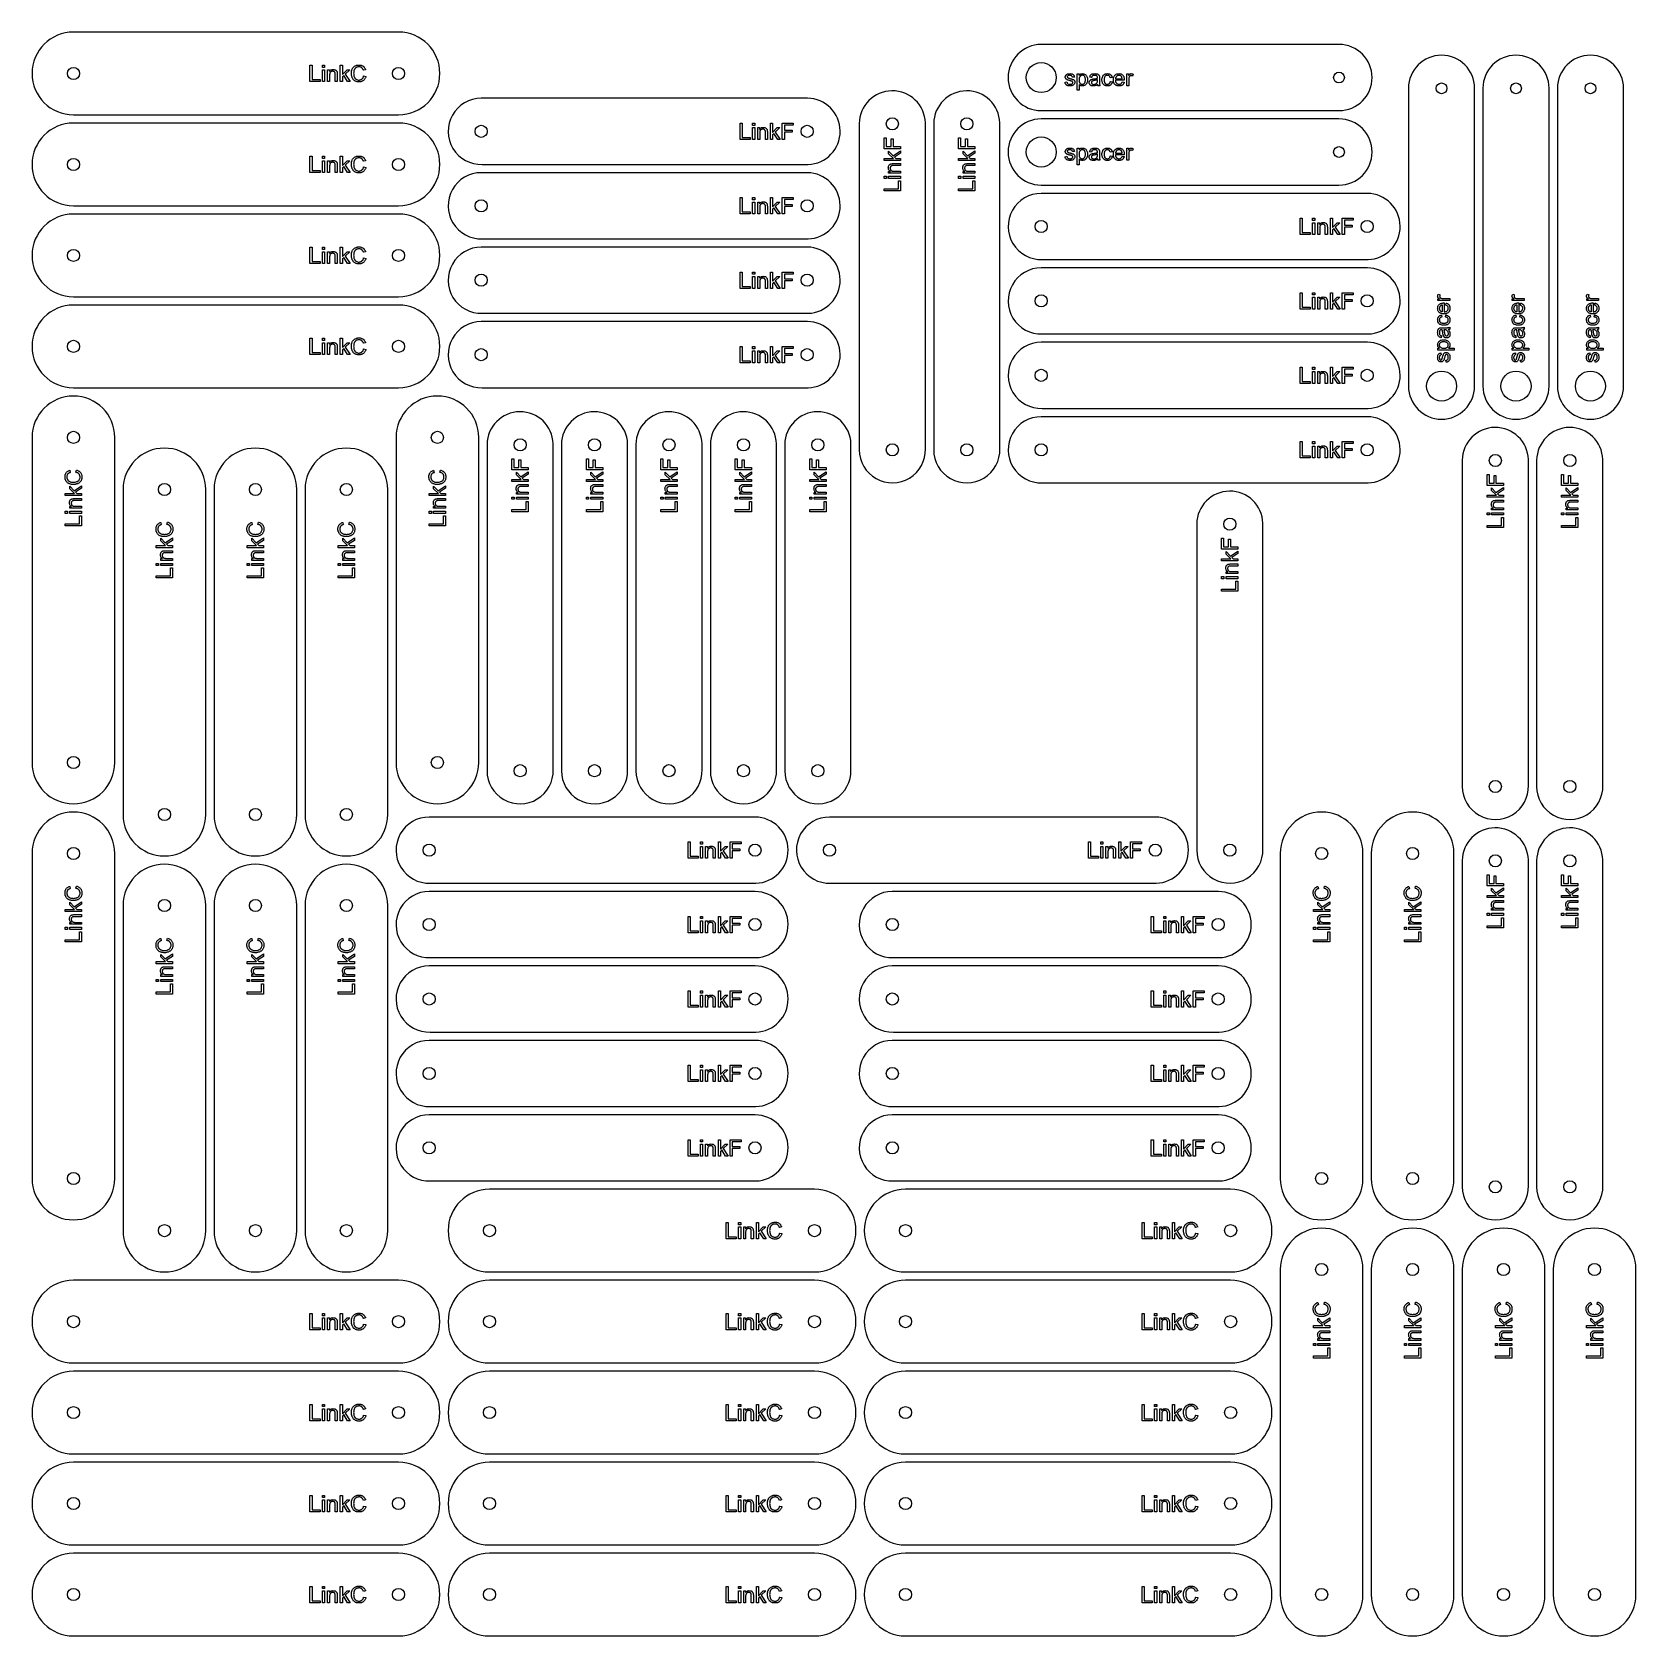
# Model space of a CAD drawing. Header units: millimetres. Extents: x 18 to 1181, y 18 to 1181.
import ezdxf

# ---------------------------------------------------------------- set-up
doc = ezdxf.new("R2010")
doc.units = ezdxf.units.MM
doc.layers.add('cut', color=5, linetype='Continuous', true_color=0x0000ff)
doc.layers.add('line engraving', color=1, linetype='Continuous', true_color=0xff0000)

msp = doc.modelspace()

# ---------------------------------------------------------------- linework, layer by layer
at = {"layer": 'cut', "color": 5, "true_color": 0x0000ff}
for points in [[(283.8, 1121.4, 1), (283.8, 1181.4), (48, 1181.4, 1), (48, 1121.4)], [(750, 1172.4, 1), (750, 1124.4), (966, 1124.4, 0.999274), (966, 1172.4)], [(1016.4, 924.6, 1), (1064.4, 924.6), (1064.4, 1140.6, 0.999274), (1016.4, 1140.6)], [(1070.4, 924.6, 1), (1118.4, 924.6), (1118.4, 1140.6, 0.999274), (1070.4, 1140.6)], [(1124.4, 924.6, 1), (1172.4, 924.6), (1172.4, 1140.6, 0.999274), (1124.4, 1140.6)], [(343.8, 1133.4, 1.015779), (344.6, 1085.4), (580.9, 1085.4, 0.980982), (580.4, 1133.4)], [(618, 878.4, 1.015779), (666, 879.2), (666, 1115.5, 0.980982), (618, 1115)], [(672, 878.4, 1.015779), (720, 879.2), (720, 1115.5, 0.980982), (672, 1115)], [(750, 1118.4, 1), (750, 1070.4), (966, 1070.4, 0.999274), (966, 1118.4)], [(283.8, 1055.4, 1), (283.8, 1115.4), (48, 1115.4, 1), (48, 1055.4)], [(343.8, 1079.4, 1.015779), (344.6, 1031.4), (580.9, 1031.4, 0.980982), (580.4, 1079.4)], [(750, 1064.4, 1.015779), (750.8, 1016.4), (987.1, 1016.4, 0.980982), (986.6, 1064.4)], [(283.8, 989.4, 1), (283.8, 1049.4), (48, 1049.4, 1), (48, 989.4)], [(343.8, 1025.4, 1.015779), (344.6, 977.4), (580.9, 977.4, 0.980982), (580.4, 1025.4)], [(750, 1010.4, 1.015779), (750.8, 962.4), (987.1, 962.4, 0.980982), (986.6, 1010.4)], [(283.8, 923.4, 1), (283.8, 983.4), (48, 983.4, 1), (48, 923.4)], [(343.8, 971.4, 1.015779), (344.6, 923.4), (580.9, 923.4, 0.980982), (580.4, 971.4)], [(750, 956.4, 1.015779), (750.8, 908.4), (987.1, 908.4, 0.980982), (986.6, 956.4)], [(78, 887.4, 1), (18, 887.4), (18, 651.6, 1), (78, 651.6)], [(342, 887.4, 1), (282, 887.4), (282, 651.6, 1), (342, 651.6)], [(348, 645.6, 1.015779), (396, 646.4), (396, 882.7, 0.980982), (348, 882.2)], [(402, 645.6, 1.015779), (450, 646.4), (450, 882.7, 0.980982), (402, 882.2)], [(456, 645.6, 1.015779), (504, 646.4), (504, 882.7, 0.980982), (456, 882.2)], [(510, 645.6, 1.015779), (558, 646.4), (558, 882.7, 0.980982), (510, 882.2)], [(564, 645.6, 1.015779), (612, 646.4), (612, 882.7, 0.980982), (564, 882.2)], [(750, 902.4, 1.015779), (750.8, 854.4), (987.1, 854.4, 0.980982), (986.6, 902.4)], [(1055.4, 634.2, 1.015779), (1103.4, 635), (1103.4, 871.3, 0.980982), (1055.4, 870.8)], [(1109.4, 634.2, 1.015779), (1157.4, 635), (1157.4, 871.3, 0.980982), (1109.4, 870.8)], [(144, 849.6, 1), (84, 849.6), (84, 613.8, 1), (144, 613.8)], [(210, 849.6, 1), (150, 849.6), (150, 613.8, 1), (210, 613.8)], [(276, 849.6, 1), (216, 849.6), (216, 613.8, 1), (276, 613.8)], [(862.8, 588, 1.015779), (910.8, 588.8), (910.8, 825.1, 0.980982), (862.8, 824.6)], [(78, 585.6, 1), (18, 585.6), (18, 349.8, 1), (78, 349.8)], [(306, 612, 1.015779), (306.8, 564), (543.1, 564, 0.980982), (542.6, 612)], [(596.4, 612, 1.015779), (597.2, 564), (833.5, 564, 0.980982), (833, 612)], [(983.4, 585.6, 1), (923.4, 585.6), (923.4, 349.8, 1), (983.4, 349.8)], [(1049.4, 585.6, 1), (989.4, 585.6), (989.4, 349.8, 1), (1049.4, 349.8)], [(1055.4, 343.8, 1.015779), (1103.4, 344.6), (1103.4, 580.9, 0.980982), (1055.4, 580.4)], [(1109.4, 343.8, 1.015779), (1157.4, 344.6), (1157.4, 580.9, 0.980982), (1109.4, 580.4)], [(144, 547.8, 1), (84, 547.8), (84, 312, 1), (144, 312)], [(210, 547.8, 1), (150, 547.8), (150, 312, 1), (210, 312)], [(276, 547.8, 1), (216, 547.8), (216, 312, 1), (276, 312)], [(306, 558, 1.015779), (306.8, 510), (543.1, 510, 0.980982), (542.6, 558)], [(642, 558, 1.015779), (642.8, 510), (879.1, 510, 0.980982), (878.6, 558)], [(306, 504, 1.015779), (306.8, 456), (543.1, 456, 0.980982), (542.6, 504)], [(642, 504, 1.015779), (642.8, 456), (879.1, 456, 0.980982), (878.6, 504)], [(306, 450, 1.015779), (306.8, 402), (543.1, 402, 0.980982), (542.6, 450)], [(642, 450, 1.015779), (642.8, 402), (879.1, 402, 0.980982), (878.6, 450)], [(306, 396, 1.015779), (306.8, 348), (543.1, 348, 0.980982), (542.6, 396)], [(642, 396, 1.015779), (642.8, 348), (879.1, 348, 0.980982), (878.6, 396)], [(585.6, 282, 1), (585.6, 342), (349.8, 342, 1), (349.8, 282)], [(887.4, 282, 1), (887.4, 342), (651.6, 342, 1), (651.6, 282)], [(983.4, 283.8, 1), (923.4, 283.8), (923.4, 48, 1), (983.4, 48)], [(1049.4, 283.8, 1), (989.4, 283.8), (989.4, 48, 1), (1049.4, 48)], [(1115.4, 283.8, 1), (1055.4, 283.8), (1055.4, 48, 1), (1115.4, 48)], [(1181.4, 283.8, 1), (1121.4, 283.8), (1121.4, 48, 1), (1181.4, 48)], [(283.8, 216, 1), (283.8, 276), (48, 276, 1), (48, 216)], [(585.6, 216, 1), (585.6, 276), (349.8, 276, 1), (349.8, 216)], [(887.4, 216, 1), (887.4, 276), (651.6, 276, 1), (651.6, 216)], [(283.8, 150, 1), (283.8, 210), (48, 210, 1), (48, 150)], [(585.6, 150, 1), (585.6, 210), (349.8, 210, 1), (349.8, 150)], [(887.4, 150, 1), (887.4, 210), (651.6, 210, 1), (651.6, 150)], [(283.8, 84, 1), (283.8, 144), (48, 144, 1), (48, 84)], [(585.6, 84, 1), (585.6, 144), (349.8, 144, 1), (349.8, 84)], [(887.4, 84, 1), (887.4, 144), (651.6, 144, 1), (651.6, 84)], [(283.8, 18, 1), (283.8, 78), (48, 78, 1), (48, 18)], [(585.6, 18, 1), (585.6, 78), (349.8, 78, 1), (349.8, 18)], [(887.4, 18, 1), (887.4, 78), (651.6, 78, 1), (651.6, 18)]]:
    msp.add_lwpolyline(points, format="xyb", close=True, dxfattribs=at)
for centre, radius in [((48, 1151.4), 4.4), ((283.8, 1151.4), 4.4), ((750, 1148.4), 10.9), ((966, 1148.4), 3.9), ((1040.4, 1140.6), 3.9), ((1094.4, 1140.6), 3.9), ((1148.4, 1140.6), 3.9), ((642, 1114.8), 4.4), ((696, 1114.8), 4.4), ((343.8, 1109.4), 4.4), ((580.2, 1109.4), 4.4), ((750, 1094.4), 10.9), ((966, 1094.4), 3.9), ((48, 1085.4), 4.4), ((283.8, 1085.4), 4.4), ((343.8, 1055.4), 4.4), ((580.2, 1055.4), 4.4), ((750, 1040.4), 4.4), ((986.4, 1040.4), 4.4), ((48, 1019.4), 4.4), ((283.8, 1019.4), 4.4), ((343.8, 1001.4), 4.4), ((580.2, 1001.4), 4.4), ((750, 986.4), 4.4), ((986.4, 986.4), 4.4), ((48, 953.4), 4.4), ((283.8, 953.4), 4.4), ((343.8, 947.4), 4.4), ((580.2, 947.4), 4.4), ((750, 932.4), 4.4), ((986.4, 932.4), 4.4), ((1040.4, 924.6), 10.9), ((1094.4, 924.6), 10.9), ((1148.4, 924.6), 10.9), ((48, 887.4), 4.4), ((312, 887.4), 4.4), ((372, 882), 4.4), ((426, 882), 4.4), ((480, 882), 4.4), ((534, 882), 4.4), ((588, 882), 4.4), ((642, 878.4), 4.4), ((696, 878.4), 4.4), ((750, 878.4), 4.4), ((986.4, 878.4), 4.4), ((1079.4, 870.6), 4.4), ((1133.4, 870.6), 4.4), ((114, 849.6), 4.4), ((180, 849.6), 4.4), ((246, 849.6), 4.4), ((886.8, 824.4), 4.4), ((48, 651.6), 4.4), ((312, 651.6), 4.4), ((372, 645.6), 4.4), ((426, 645.6), 4.4), ((480, 645.6), 4.4), ((534, 645.6), 4.4), ((588, 645.6), 4.4), ((1079.4, 634.2), 4.4), ((1133.4, 634.2), 4.4), ((114, 613.8), 4.4), ((180, 613.8), 4.4), ((246, 613.8), 4.4), ((48, 585.6), 4.4), ((306, 588), 4.4), ((542.4, 588), 4.4), ((596.4, 588), 4.4), ((832.8, 588), 4.4), ((886.8, 588), 4.4), ((953.4, 585.6), 4.4), ((1019.4, 585.6), 4.4), ((1079.4, 580.2), 4.4), ((1133.4, 580.2), 4.4), ((114, 547.8), 4.4), ((180, 547.8), 4.4), ((246, 547.8), 4.4), ((306, 534), 4.4), ((542.4, 534), 4.4), ((642, 534), 4.4), ((878.4, 534), 4.4), ((306, 480), 4.4), ((542.4, 480), 4.4), ((642, 480), 4.4), ((878.4, 480), 4.4), ((306, 426), 4.4), ((542.4, 426), 4.4), ((642, 426), 4.4), ((878.4, 426), 4.4), ((306, 372), 4.4), ((542.4, 372), 4.4), ((642, 372), 4.4), ((878.4, 372), 4.4), ((48, 349.8), 4.4), ((953.4, 349.8), 4.4), ((1019.4, 349.8), 4.4), ((1079.4, 343.8), 4.4), ((1133.4, 343.8), 4.4), ((114, 312), 4.4), ((180, 312), 4.4), ((246, 312), 4.4), ((349.8, 312), 4.4), ((585.6, 312), 4.4), ((651.6, 312), 4.4), ((887.4, 312), 4.4), ((953.4, 283.8), 4.4), ((1019.4, 283.8), 4.4), ((1085.4, 283.8), 4.4), ((1151.4, 283.8), 4.4), ((48, 246), 4.4), ((283.8, 246), 4.4), ((349.8, 246), 4.4), ((585.6, 246), 4.4), ((651.6, 246), 4.4), ((887.4, 246), 4.4), ((48, 180), 4.4), ((283.8, 180), 4.4), ((349.8, 180), 4.4), ((585.6, 180), 4.4), ((651.6, 180), 4.4), ((887.4, 180), 4.4), ((48, 114), 4.4), ((283.8, 114), 4.4), ((349.8, 114), 4.4), ((585.6, 114), 4.4), ((651.6, 114), 4.4), ((887.4, 114), 4.4), ((48, 48), 4.4), ((283.8, 48), 4.4), ((349.8, 48), 4.4), ((585.6, 48), 4.4), ((651.6, 48), 4.4), ((887.4, 48), 4.4), ((953.4, 48), 4.4), ((1019.4, 48), 4.4), ((1085.4, 48), 4.4), ((1151.4, 48), 4.4)]:
    msp.add_circle(centre, radius, dxfattribs=at)
at = {"layer": 'line engraving', "color": 1, "true_color": 0xff0000}
for points in [[(219.6, 1145.5), (219.6, 1157.3), (221.2, 1157.3), (221.2, 1146.9), (227, 1146.9), (227, 1145.5), (219.6, 1145.5)], [(228.7, 1155.7), (228.7, 1157.3), (230.2, 1157.3), (230.2, 1155.7), (228.7, 1155.7)], [(228.7, 1145.5), (228.7, 1154.1), (230.2, 1154.1), (230.2, 1145.5), (228.7, 1145.5)], [(232.4, 1145.5), (232.4, 1154.1), (233.7, 1154.1), (233.7, 1152.8), (233.9, 1153.2), (234.2, 1153.5), (234.5, 1153.7), (234.8, 1153.9), (235.2, 1154.1), (235.6, 1154.2), (236, 1154.2), (236.4, 1154.3), (236.8, 1154.2), (237.2, 1154.2), (237.5, 1154.1), (237.9, 1154), (238.2, 1153.8), (238.4, 1153.7), (238.6, 1153.5), (238.8, 1153.2), (239, 1153), (239.1, 1152.7), (239.2, 1152.5), (239.3, 1152.2), (239.3, 1151.9), (239.3, 1151.6), (239.4, 1151.2), (239.4, 1150.8), (239.4, 1145.5), (237.9, 1145.5), (237.9, 1150.7), (237.9, 1151.1), (237.9, 1151.5), (237.8, 1151.8), (237.7, 1152), (237.6, 1152.2), (237.5, 1152.4), (237.3, 1152.6), (237.1, 1152.7), (236.9, 1152.8), (236.7, 1152.9), (236.4, 1153), (236.1, 1153), (235.9, 1153), (235.7, 1153), (235.5, 1152.9), (235.3, 1152.8), (235.1, 1152.8), (234.9, 1152.7), (234.7, 1152.5), (234.5, 1152.4), (234.4, 1152.2), (234.2, 1152), (234.1, 1151.8), (234, 1151.5), (233.9, 1151.3), (233.9, 1150.9), (233.8, 1150.6), (233.8, 1150.2), (233.8, 1145.5), (232.4, 1145.5)], [(241.6, 1145.5), (241.6, 1157.3), (243.1, 1157.3), (243.1, 1150.6), (246.5, 1154.1), (248.4, 1154.1), (245.1, 1150.9), (248.7, 1145.5), (246.9, 1145.5), (244.1, 1149.9), (243.1, 1148.9), (243.1, 1145.5), (241.6, 1145.5)], [(258.5, 1149.6), (260.1, 1149.2), (260, 1148.8), (259.8, 1148.3), (259.6, 1147.9), (259.4, 1147.5), (259.2, 1147.2), (258.9, 1146.8), (258.6, 1146.6), (258.3, 1146.3), (258, 1146), (257.6, 1145.8), (257.3, 1145.7), (256.9, 1145.5), (256.5, 1145.4), (256.1, 1145.3), (255.6, 1145.3), (255.2, 1145.3), (254.7, 1145.3), (254.3, 1145.3), (253.8, 1145.4), (253.4, 1145.5), (253.1, 1145.6), (252.7, 1145.7), (252.4, 1145.9), (252.1, 1146), (251.8, 1146.3), (251.5, 1146.5), (251.2, 1146.7), (251, 1147), (250.8, 1147.3), (250.6, 1147.6), (250.4, 1148), (250.2, 1148.3), (250.1, 1148.7), (250, 1149.1), (249.9, 1149.5), (249.8, 1149.8), (249.7, 1150.2), (249.6, 1150.7), (249.6, 1151.1), (249.6, 1151.5), (249.6, 1151.9), (249.7, 1152.4), (249.7, 1152.8), (249.8, 1153.2), (249.9, 1153.6), (250, 1154), (250.2, 1154.4), (250.3, 1154.7), (250.5, 1155.1), (250.7, 1155.4), (250.9, 1155.7), (251.2, 1155.9), (251.4, 1156.2), (251.7, 1156.4), (252, 1156.6), (252.3, 1156.8), (252.7, 1157), (253, 1157.1), (253.3, 1157.3), (253.7, 1157.4), (254.1, 1157.4), (254.4, 1157.5), (254.8, 1157.5), (255.2, 1157.5), (255.6, 1157.5), (256.1, 1157.5), (256.5, 1157.4), (256.8, 1157.3), (257.2, 1157.2), (257.6, 1157), (257.9, 1156.8), (258.2, 1156.6), (258.5, 1156.4), (258.8, 1156.1), (259, 1155.8), (259.2, 1155.5), (259.4, 1155.2), (259.6, 1154.9), (259.8, 1154.5), (259.9, 1154.1), (258.3, 1153.7), (258.2, 1154), (258.1, 1154.3), (258, 1154.6), (257.8, 1154.8), (257.7, 1155.1), (257.5, 1155.3), (257.3, 1155.4), (257.1, 1155.6), (256.9, 1155.7), (256.7, 1155.9), (256.5, 1156), (256.3, 1156), (256, 1156.1), (255.7, 1156.2), (255.5, 1156.2), (255.2, 1156.2), (254.8, 1156.2), (254.5, 1156.1), (254.2, 1156.1), (253.9, 1156), (253.6, 1155.9), (253.4, 1155.8), (253.1, 1155.7), (252.9, 1155.5), (252.7, 1155.4), (252.5, 1155.2), (252.3, 1155), (252.1, 1154.8), (252, 1154.5), (251.8, 1154.3), (251.7, 1154), (251.6, 1153.8), (251.4, 1153.2), (251.3, 1152.7), (251.3, 1152.1), (251.2, 1151.5), (251.3, 1150.8), (251.3, 1150.1), (251.5, 1149.4), (251.7, 1148.9), (251.8, 1148.6), (251.9, 1148.3), (252.1, 1148.1), (252.2, 1147.9), (252.4, 1147.7), (252.6, 1147.5), (252.8, 1147.3), (253, 1147.2), (253.5, 1146.9), (254, 1146.8), (254.5, 1146.6), (255.1, 1146.6), (255.4, 1146.6), (255.7, 1146.7), (256, 1146.7), (256.3, 1146.8), (256.5, 1146.9), (256.8, 1147), (257.1, 1147.2), (257.3, 1147.4), (257.5, 1147.6), (257.7, 1147.8), (257.9, 1148), (258.1, 1148.3), (258.2, 1148.6), (258.3, 1148.9), (258.4, 1149.3), (258.5, 1149.6)], [(767.3, 1145), (768.7, 1145.3), (768.8, 1144.9), (768.9, 1144.5), (769.1, 1144.2), (769.4, 1143.9), (769.7, 1143.7), (770, 1143.6), (770.5, 1143.5), (770.9, 1143.5), (771.2, 1143.5), (771.4, 1143.5), (771.6, 1143.5), (771.8, 1143.6), (772, 1143.6), (772.1, 1143.7), (772.3, 1143.8), (772.4, 1143.9), (772.6, 1144.1), (772.8, 1144.3), (772.9, 1144.6), (772.9, 1144.8), (772.9, 1145.1), (772.8, 1145.3), (772.7, 1145.5), (772.5, 1145.6), (772.4, 1145.7), (772.3, 1145.7), (772.1, 1145.8), (772, 1145.8), (771.8, 1145.9), (771.5, 1146), (771.3, 1146), (771, 1146.1), (770.6, 1146.2), (770.2, 1146.3), (769.9, 1146.4), (769.6, 1146.5), (769.4, 1146.6), (769.1, 1146.7), (768.9, 1146.7), (768.8, 1146.8), (768.5, 1147), (768.2, 1147.2), (768, 1147.4), (767.8, 1147.6), (767.7, 1147.9), (767.6, 1148.2), (767.5, 1148.5), (767.5, 1148.8), (767.5, 1149.1), (767.6, 1149.3), (767.7, 1149.6), (767.8, 1149.8), (767.9, 1150.1), (768.1, 1150.3), (768.3, 1150.5), (768.5, 1150.7), (768.7, 1150.8), (768.9, 1150.9), (769.1, 1151), (769.4, 1151.1), (769.7, 1151.2), (770, 1151.2), (770.3, 1151.2), (770.7, 1151.3), (771.2, 1151.2), (771.6, 1151.2), (772.1, 1151.1), (772.4, 1151), (772.8, 1150.8), (773.1, 1150.6), (773.4, 1150.4), (773.6, 1150.2), (773.7, 1149.9), (773.9, 1149.6), (774, 1149.2), (774.1, 1148.8), (772.7, 1148.7), (772.6, 1149), (772.5, 1149.2), (772.3, 1149.5), (772.1, 1149.7), (771.8, 1149.8), (771.5, 1150), (771.2, 1150), (770.8, 1150.1), (770.5, 1150.1), (770.3, 1150), (770.1, 1150), (769.9, 1150), (769.7, 1149.9), (769.6, 1149.9), (769.5, 1149.8), (769.3, 1149.7), (769.2, 1149.6), (769, 1149.4), (768.9, 1149.2), (768.9, 1148.9), (768.9, 1148.8), (769, 1148.7), (769, 1148.6), (769.1, 1148.4), (769.2, 1148.3), (769.3, 1148.2), (769.5, 1148.1), (769.7, 1148.1), (769.7, 1148), (769.8, 1148), (769.9, 1148), (770.1, 1147.9), (770.3, 1147.9), (770.5, 1147.8), (770.7, 1147.7), (770.9, 1147.7), (771.3, 1147.6), (771.7, 1147.5), (772, 1147.4), (772.3, 1147.3), (772.5, 1147.2), (772.7, 1147.1), (772.9, 1147.1), (773.1, 1147), (773.4, 1146.9), (773.6, 1146.7), (773.9, 1146.5), (774.1, 1146.2), (774.2, 1146), (774.3, 1145.7), (774.4, 1145.4), (774.4, 1145), (774.4, 1144.6), (774.3, 1144.3), (774.2, 1144), (774, 1143.6), (773.7, 1143.3), (773.5, 1143.1), (773.1, 1142.8), (772.8, 1142.6), (772.3, 1142.5), (771.9, 1142.4), (771.4, 1142.3), (770.9, 1142.3), (770.5, 1142.3), (770.2, 1142.3), (769.8, 1142.4), (769.5, 1142.5), (769.2, 1142.5), (768.9, 1142.7), (768.6, 1142.8), (768.4, 1143), (768.2, 1143.2), (768, 1143.4), (767.8, 1143.6), (767.7, 1143.8), (767.5, 1144.1), (767.4, 1144.4), (767.3, 1144.7), (767.3, 1145)], [(776.1, 1139.2), (776.1, 1151.1), (777.5, 1151.1), (777.5, 1149.9), (777.7, 1150.3), (778, 1150.5), (778.2, 1150.7), (778.5, 1150.9), (778.8, 1151.1), (779.2, 1151.2), (779.5, 1151.2), (780, 1151.3), (780.5, 1151.2), (781, 1151.1), (781.5, 1150.9), (781.9, 1150.7), (782.3, 1150.4), (782.6, 1150), (782.9, 1149.6), (783.2, 1149.1), (783.4, 1148.6), (783.5, 1148), (783.6, 1147.4), (783.6, 1146.8), (783.6, 1146.2), (783.5, 1145.6), (783.3, 1145), (783.1, 1144.5), (783, 1144.2), (782.9, 1144), (782.7, 1143.7), (782.5, 1143.5), (782.4, 1143.3), (782.2, 1143.2), (782, 1143), (781.7, 1142.8), (781.3, 1142.6), (780.8, 1142.4), (780.3, 1142.3), (779.8, 1142.3), (779.5, 1142.3), (779.2, 1142.4), (778.8, 1142.4), (778.5, 1142.6), (778.3, 1142.7), (778, 1142.9), (777.8, 1143.1), (777.6, 1143.4), (777.6, 1139.2), (776.1, 1139.2)], [(777.5, 1146.7), (777.5, 1146.3), (777.5, 1145.9), (777.5, 1145.6), (777.6, 1145.3), (777.7, 1145), (777.8, 1144.7), (778, 1144.5), (778.1, 1144.3), (778.3, 1144.1), (778.5, 1143.9), (778.7, 1143.8), (778.9, 1143.7), (779.1, 1143.6), (779.3, 1143.5), (779.5, 1143.5), (779.8, 1143.5), (780, 1143.5), (780.2, 1143.5), (780.4, 1143.6), (780.7, 1143.7), (780.9, 1143.8), (781, 1143.9), (781.2, 1144.1), (781.4, 1144.3), (781.6, 1144.5), (781.7, 1144.8), (781.8, 1145), (781.9, 1145.3), (782, 1145.7), (782.1, 1146), (782.1, 1146.4), (782.1, 1146.8), (782.1, 1147.2), (782.1, 1147.6), (782, 1148), (781.9, 1148.3), (781.8, 1148.6), (781.7, 1148.8), (781.6, 1149.1), (781.4, 1149.3), (781.3, 1149.5), (781.1, 1149.7), (780.9, 1149.8), (780.7, 1149.9), (780.5, 1150), (780.3, 1150.1), (780, 1150.1), (779.8, 1150.1), (779.6, 1150.1), (779.4, 1150.1), (779.1, 1150), (778.9, 1149.9), (778.7, 1149.8), (778.5, 1149.6), (778.4, 1149.4), (778.2, 1149.2), (778, 1149), (777.9, 1148.8), (777.7, 1148.5), (777.6, 1148.2), (777.6, 1147.9), (777.5, 1147.5), (777.5, 1147.1), (777.5, 1146.7)], [(791, 1143.5), (790.6, 1143.2), (790.2, 1142.9), (789.8, 1142.7), (789.4, 1142.6), (789, 1142.4), (788.6, 1142.3), (788.2, 1142.3), (787.8, 1142.3), (787.4, 1142.3), (787.1, 1142.3), (786.8, 1142.4), (786.5, 1142.4), (786.3, 1142.5), (786, 1142.7), (785.8, 1142.8), (785.6, 1143), (785.4, 1143.1), (785.3, 1143.3), (785.2, 1143.5), (785, 1143.8), (785, 1144), (784.9, 1144.2), (784.9, 1144.5), (784.9, 1144.7), (784.9, 1145), (784.9, 1145.3), (785, 1145.6), (785.1, 1145.9), (785.3, 1146.1), (785.5, 1146.4), (785.7, 1146.6), (785.9, 1146.7), (786.1, 1146.9), (786.4, 1147), (786.7, 1147.1), (786.9, 1147.2), (787.2, 1147.3), (787.5, 1147.3), (787.8, 1147.4), (788.2, 1147.4), (788.7, 1147.5), (789.1, 1147.5), (789.4, 1147.6), (789.8, 1147.7), (790.1, 1147.7), (790.4, 1147.8), (790.6, 1147.9), (790.8, 1147.9), (790.8, 1148.1), (790.8, 1148.2), (790.8, 1148.2), (790.8, 1148.3), (790.8, 1148.5), (790.8, 1148.7), (790.8, 1148.9), (790.7, 1149.1), (790.7, 1149.2), (790.6, 1149.3), (790.5, 1149.5), (790.4, 1149.6), (790.3, 1149.7), (790.1, 1149.8), (789.9, 1149.9), (789.7, 1149.9), (789.5, 1150), (789.3, 1150), (789, 1150), (788.8, 1150.1), (788.5, 1150), (788.3, 1150), (788.1, 1150), (787.9, 1150), (787.7, 1149.9), (787.5, 1149.8), (787.4, 1149.8), (787.3, 1149.7), (787, 1149.5), (786.8, 1149.2), (786.7, 1148.8), (786.5, 1148.4), (785.1, 1148.6), (785.2, 1149), (785.4, 1149.4), (785.5, 1149.8), (785.7, 1150.1), (786, 1150.4), (786.3, 1150.6), (786.6, 1150.8), (787, 1151), (787.5, 1151.1), (787.9, 1151.2), (788.4, 1151.2), (789, 1151.3), (789.5, 1151.2), (790, 1151.2), (790.4, 1151.1), (790.8, 1151), (791.1, 1150.9), (791.4, 1150.7), (791.6, 1150.5), (791.8, 1150.3), (791.9, 1150.1), (792.1, 1149.9), (792.2, 1149.6), (792.2, 1149.4), (792.3, 1149.1), (792.3, 1148.8), (792.3, 1148.5), (792.3, 1148), (792.3, 1146.1), (792.3, 1145.6), (792.3, 1145.1), (792.3, 1144.8), (792.3, 1144.4), (792.3, 1144.1), (792.4, 1143.9), (792.4, 1143.7), (792.4, 1143.5), (792.5, 1143.2), (792.5, 1143), (792.6, 1142.7), (792.8, 1142.5), (791.2, 1142.5), (791.1, 1142.7), (791.1, 1143), (791, 1143.2), (791, 1143.5)], [(790.8, 1146.8), (790.6, 1146.7), (790.4, 1146.6), (790.1, 1146.6), (789.8, 1146.5), (789.5, 1146.4), (789.2, 1146.4), (788.8, 1146.3), (788.5, 1146.2), (788, 1146.2), (787.7, 1146.1), (787.4, 1146), (787.2, 1145.9), (787, 1145.9), (786.9, 1145.7), (786.7, 1145.6), (786.6, 1145.5), (786.5, 1145.3), (786.5, 1145.1), (786.4, 1145), (786.4, 1144.8), (786.4, 1144.5), (786.5, 1144.2), (786.7, 1144), (786.8, 1143.8), (787.1, 1143.6), (787.4, 1143.5), (787.7, 1143.4), (788.1, 1143.4), (788.5, 1143.4), (788.9, 1143.5), (789.3, 1143.6), (789.6, 1143.8), (789.9, 1144), (790.2, 1144.2), (790.4, 1144.5), (790.6, 1144.8), (790.7, 1145.1), (790.8, 1145.4), (790.8, 1145.8), (790.8, 1146.2), (790.8, 1146.8)], [(800.2, 1145.6), (801.6, 1145.4), (801.5, 1145.1), (801.4, 1144.7), (801.3, 1144.4), (801.2, 1144.1), (801, 1143.8), (800.8, 1143.6), (800.6, 1143.3), (800.4, 1143.1), (800.2, 1142.9), (799.9, 1142.7), (799.6, 1142.6), (799.3, 1142.5), (799, 1142.4), (798.7, 1142.3), (798.4, 1142.3), (798, 1142.3), (797.6, 1142.3), (797.2, 1142.3), (796.8, 1142.4), (796.4, 1142.6), (796.1, 1142.7), (795.8, 1142.9), (795.5, 1143.2), (795.2, 1143.4), (794.9, 1143.7), (794.7, 1144.1), (794.5, 1144.4), (794.4, 1144.8), (794.3, 1145.3), (794.2, 1145.7), (794.1, 1146.2), (794.1, 1146.7), (794.1, 1147.4), (794.2, 1148), (794.4, 1148.6), (794.6, 1149.2), (794.7, 1149.4), (794.8, 1149.7), (795, 1149.9), (795.2, 1150.1), (795.3, 1150.3), (795.5, 1150.4), (795.8, 1150.6), (796, 1150.7), (796.5, 1151), (797, 1151.1), (797.5, 1151.2), (798, 1151.3), (798.4, 1151.2), (798.7, 1151.2), (799, 1151.2), (799.3, 1151.1), (799.6, 1151), (799.8, 1150.9), (800.1, 1150.7), (800.3, 1150.5), (800.5, 1150.4), (800.7, 1150.2), (800.9, 1149.9), (801.1, 1149.7), (801.2, 1149.4), (801.3, 1149.2), (801.4, 1148.9), (801.5, 1148.5), (800, 1148.3), (799.9, 1148.7), (799.8, 1149.1), (799.6, 1149.4), (799.3, 1149.6), (799.1, 1149.8), (798.8, 1149.9), (798.4, 1150), (798.1, 1150.1), (797.8, 1150), (797.6, 1150), (797.3, 1149.9), (797.1, 1149.9), (796.9, 1149.8), (796.7, 1149.6), (796.5, 1149.5), (796.3, 1149.3), (796.1, 1149.1), (796, 1148.8), (795.9, 1148.5), (795.8, 1148.3), (795.7, 1147.9), (795.7, 1147.6), (795.6, 1147.2), (795.6, 1146.8), (795.6, 1146.4), (795.7, 1146), (795.7, 1145.6), (795.8, 1145.3), (795.9, 1145), (796, 1144.7), (796.1, 1144.5), (796.3, 1144.3), (796.4, 1144.1), (796.6, 1143.9), (796.8, 1143.8), (797, 1143.7), (797.3, 1143.6), (797.5, 1143.5), (797.7, 1143.5), (798, 1143.5), (798.4, 1143.5), (798.8, 1143.6), (799.1, 1143.8), (799.4, 1144), (799.6, 1144.1), (799.7, 1144.3), (799.8, 1144.5), (799.9, 1144.7), (800, 1144.9), (800.1, 1145.1), (800.1, 1145.4), (800.2, 1145.6)], [(808.7, 1145.2), (810.2, 1145.1), (810.1, 1144.7), (810, 1144.4), (809.9, 1144.1), (809.7, 1143.9), (809.5, 1143.6), (809.4, 1143.4), (809.1, 1143.2), (808.9, 1143), (808.7, 1142.8), (808.4, 1142.7), (808.1, 1142.6), (807.8, 1142.5), (807.5, 1142.4), (807.2, 1142.3), (806.8, 1142.3), (806.5, 1142.3), (806, 1142.3), (805.6, 1142.3), (805.2, 1142.4), (804.8, 1142.6), (804.4, 1142.7), (804.1, 1142.9), (803.8, 1143.2), (803.5, 1143.4), (803.2, 1143.7), (803, 1144.1), (802.8, 1144.4), (802.6, 1144.8), (802.5, 1145.3), (802.4, 1145.7), (802.4, 1146.2), (802.4, 1146.7), (802.4, 1147.2), (802.4, 1147.7), (802.5, 1148.2), (802.6, 1148.6), (802.8, 1149), (803, 1149.4), (803.2, 1149.7), (803.5, 1150.1), (803.8, 1150.3), (804.1, 1150.6), (804.4, 1150.8), (804.8, 1151), (805.1, 1151.1), (805.5, 1151.2), (805.9, 1151.2), (806.4, 1151.3), (806.8, 1151.2), (807.2, 1151.2), (807.6, 1151.1), (807.9, 1151), (808.3, 1150.8), (808.6, 1150.6), (808.9, 1150.4), (809.2, 1150.1), (809.4, 1149.8), (809.7, 1149.4), (809.9, 1149.1), (810, 1148.7), (810.1, 1148.2), (810.2, 1147.8), (810.3, 1147.3), (810.3, 1146.8), (810.3, 1146.7), (810.3, 1146.6), (810.3, 1146.5), (810.3, 1146.4), (803.9, 1146.4), (803.9, 1146.1), (803.9, 1145.7), (804, 1145.4), (804.1, 1145.1), (804.2, 1144.9), (804.3, 1144.6), (804.5, 1144.4), (804.7, 1144.2), (804.9, 1144), (805, 1143.9), (805.3, 1143.8), (805.5, 1143.7), (805.7, 1143.6), (805.9, 1143.5), (806.2, 1143.5), (806.5, 1143.5), (806.8, 1143.5), (807.2, 1143.6), (807.5, 1143.7), (807.8, 1143.9), (808.1, 1144.1), (808.3, 1144.4), (808.5, 1144.8), (808.7, 1145.2)], [(803.9, 1147.6), (808.7, 1147.6), (808.7, 1147.9), (808.7, 1148.1), (808.6, 1148.3), (808.6, 1148.5), (808.5, 1148.7), (808.4, 1148.9), (808.3, 1149.1), (808.2, 1149.2), (808, 1149.4), (807.8, 1149.6), (807.6, 1149.7), (807.4, 1149.8), (807.2, 1149.9), (806.9, 1150), (806.7, 1150), (806.4, 1150.1), (806.1, 1150), (805.9, 1150), (805.7, 1150), (805.5, 1149.9), (805.3, 1149.8), (805.1, 1149.7), (804.9, 1149.5), (804.7, 1149.4), (804.5, 1149.2), (804.4, 1149), (804.3, 1148.8), (804.2, 1148.6), (804.1, 1148.4), (804, 1148.1), (804, 1147.9), (803.9, 1147.6)], [(812, 1142.5), (812, 1151.1), (813.4, 1151.1), (813.4, 1149.8), (813.6, 1150.2), (813.8, 1150.5), (814.1, 1150.8), (814.3, 1151), (814.5, 1151.1), (814.7, 1151.2), (815, 1151.2), (815.2, 1151.3), (815.6, 1151.2), (816, 1151.1), (816.3, 1151), (816.7, 1150.8), (816.2, 1149.4), (815.9, 1149.6), (815.7, 1149.7), (815.4, 1149.7), (815.1, 1149.8), (814.9, 1149.7), (814.7, 1149.7), (814.5, 1149.6), (814.3, 1149.5), (814.1, 1149.3), (814, 1149.1), (813.8, 1148.9), (813.7, 1148.7), (813.6, 1148.3), (813.6, 1147.9), (813.5, 1147.4), (813.5, 1147), (813.5, 1142.5), (812, 1142.5)], [(531.6, 1103.5), (531.6, 1115.3), (533.2, 1115.3), (533.2, 1104.9), (539, 1104.9), (539, 1103.5), (531.6, 1103.5)], [(540.7, 1113.7), (540.7, 1115.3), (542.2, 1115.3), (542.2, 1113.7), (540.7, 1113.7)], [(540.7, 1103.5), (540.7, 1112.1), (542.2, 1112.1), (542.2, 1103.5), (540.7, 1103.5)], [(544.4, 1103.5), (544.4, 1112.1), (545.7, 1112.1), (545.7, 1110.8), (545.9, 1111.2), (546.2, 1111.5), (546.5, 1111.7), (546.8, 1111.9), (547.2, 1112.1), (547.6, 1112.2), (548, 1112.2), (548.4, 1112.3), (548.8, 1112.2), (549.2, 1112.2), (549.5, 1112.1), (549.9, 1112), (550.2, 1111.8), (550.4, 1111.7), (550.6, 1111.5), (550.8, 1111.2), (551, 1111), (551.1, 1110.7), (551.2, 1110.5), (551.3, 1110.2), (551.3, 1109.9), (551.3, 1109.6), (551.4, 1109.2), (551.4, 1108.8), (551.4, 1103.5), (549.9, 1103.5), (549.9, 1108.7), (549.9, 1109.1), (549.9, 1109.5), (549.8, 1109.8), (549.7, 1110), (549.6, 1110.2), (549.5, 1110.4), (549.3, 1110.6), (549.1, 1110.7), (548.9, 1110.8), (548.7, 1110.9), (548.4, 1111), (548.1, 1111), (547.9, 1111), (547.7, 1111), (547.5, 1110.9), (547.2, 1110.8), (547.1, 1110.8), (546.9, 1110.7), (546.7, 1110.5), (546.5, 1110.4), (546.4, 1110.2), (546.2, 1110), (546.1, 1109.8), (546, 1109.5), (545.9, 1109.3), (545.9, 1108.9), (545.8, 1108.6), (545.8, 1108.2), (545.8, 1103.5), (544.4, 1103.5)], [(553.6, 1103.5), (553.6, 1115.3), (555.1, 1115.3), (555.1, 1108.6), (558.5, 1112.1), (560.4, 1112.1), (557.1, 1108.9), (560.7, 1103.5), (558.9, 1103.5), (556.1, 1107.9), (555.1, 1106.9), (555.1, 1103.5), (553.6, 1103.5)], [(562.1, 1103.5), (562.1, 1115.3), (570.1, 1115.3), (570.1, 1113.9), (563.7, 1113.9), (563.7, 1110.3), (569.3, 1110.3), (569.3, 1108.9), (563.7, 1108.9), (563.7, 1103.5), (562.1, 1103.5)], [(647.9, 1096.7), (636.1, 1096.7), (636.1, 1104.7), (637.5, 1104.7), (637.5, 1098.3), (641.1, 1098.3), (641.1, 1103.9), (642.5, 1103.9), (642.5, 1098.3), (647.9, 1098.3), (647.9, 1096.7)], [(647.9, 1088.2), (636.1, 1088.2), (636.1, 1089.7), (642.8, 1089.7), (639.3, 1093.1), (639.3, 1095), (642.5, 1091.7), (647.9, 1095.3), (647.9, 1093.5), (643.5, 1090.7), (644.5, 1089.7), (647.9, 1089.7), (647.9, 1088.2)], [(701.9, 1096.7), (690.1, 1096.7), (690.1, 1104.7), (691.5, 1104.7), (691.5, 1098.3), (695.1, 1098.3), (695.1, 1103.9), (696.5, 1103.9), (696.5, 1098.3), (701.9, 1098.3), (701.9, 1096.7)], [(701.9, 1088.2), (690.1, 1088.2), (690.1, 1089.7), (696.8, 1089.7), (693.3, 1093.1), (693.3, 1095), (696.5, 1091.7), (701.9, 1095.3), (701.9, 1093.5), (697.5, 1090.7), (698.5, 1089.7), (701.9, 1089.7), (701.9, 1088.2)], [(767.3, 1091), (768.7, 1091.3), (768.8, 1090.9), (768.9, 1090.5), (769.1, 1090.2), (769.4, 1089.9), (769.7, 1089.7), (770, 1089.6), (770.5, 1089.5), (770.9, 1089.5), (771.2, 1089.5), (771.4, 1089.5), (771.6, 1089.5), (771.8, 1089.6), (772, 1089.6), (772.1, 1089.7), (772.3, 1089.8), (772.4, 1089.9), (772.6, 1090.1), (772.8, 1090.3), (772.9, 1090.6), (772.9, 1090.8), (772.9, 1091.1), (772.8, 1091.3), (772.7, 1091.5), (772.5, 1091.6), (772.4, 1091.7), (772.3, 1091.7), (772.1, 1091.8), (772, 1091.8), (771.8, 1091.9), (771.5, 1092), (771.3, 1092), (771, 1092.1), (770.6, 1092.2), (770.2, 1092.3), (769.9, 1092.4), (769.6, 1092.5), (769.4, 1092.6), (769.1, 1092.7), (768.9, 1092.7), (768.8, 1092.8), (768.5, 1093), (768.2, 1093.2), (768, 1093.4), (767.8, 1093.6), (767.7, 1093.9), (767.6, 1094.2), (767.5, 1094.5), (767.5, 1094.8), (767.5, 1095.1), (767.6, 1095.3), (767.7, 1095.6), (767.8, 1095.8), (767.9, 1096.1), (768.1, 1096.3), (768.3, 1096.5), (768.5, 1096.7), (768.7, 1096.8), (768.9, 1096.9), (769.1, 1097), (769.4, 1097.1), (769.7, 1097.2), (770, 1097.2), (770.3, 1097.2), (770.7, 1097.3), (771.2, 1097.2), (771.6, 1097.2), (772.1, 1097.1), (772.4, 1097), (772.8, 1096.8), (773.1, 1096.6), (773.4, 1096.4), (773.6, 1096.2), (773.7, 1095.9), (773.9, 1095.6), (774, 1095.2), (774.1, 1094.8), (772.7, 1094.7), (772.6, 1095), (772.5, 1095.2), (772.3, 1095.5), (772.1, 1095.7), (771.8, 1095.8), (771.5, 1096), (771.2, 1096), (770.8, 1096.1), (770.5, 1096.1), (770.3, 1096), (770.1, 1096), (769.9, 1096), (769.7, 1095.9), (769.6, 1095.9), (769.5, 1095.8), (769.3, 1095.7), (769.2, 1095.6), (769, 1095.4), (768.9, 1095.2), (768.9, 1094.9), (768.9, 1094.8), (769, 1094.7), (769, 1094.6), (769.1, 1094.4), (769.2, 1094.3), (769.3, 1094.2), (769.5, 1094.1), (769.7, 1094.1), (769.7, 1094), (769.8, 1094), (769.9, 1094), (770.1, 1093.9), (770.3, 1093.9), (770.5, 1093.8), (770.7, 1093.7), (770.9, 1093.7), (771.3, 1093.6), (771.7, 1093.5), (772, 1093.4), (772.3, 1093.3), (772.5, 1093.2), (772.7, 1093.1), (772.9, 1093.1), (773.1, 1093), (773.4, 1092.9), (773.6, 1092.7), (773.9, 1092.5), (774.1, 1092.2), (774.2, 1092), (774.3, 1091.7), (774.4, 1091.4), (774.4, 1091), (774.4, 1090.6), (774.3, 1090.3), (774.2, 1090), (774, 1089.6), (773.7, 1089.3), (773.5, 1089.1), (773.1, 1088.8), (772.8, 1088.6), (772.3, 1088.5), (771.9, 1088.4), (771.4, 1088.3), (770.9, 1088.3), (770.5, 1088.3), (770.2, 1088.3), (769.8, 1088.4), (769.5, 1088.5), (769.2, 1088.5), (768.9, 1088.7), (768.6, 1088.8), (768.4, 1089), (768.2, 1089.2), (768, 1089.4), (767.8, 1089.6), (767.7, 1089.8), (767.5, 1090.1), (767.4, 1090.4), (767.3, 1090.7), (767.3, 1091)], [(776.1, 1085.2), (776.1, 1097.1), (777.5, 1097.1), (777.5, 1095.9), (777.7, 1096.3), (778, 1096.5), (778.2, 1096.7), (778.5, 1096.9), (778.8, 1097.1), (779.2, 1097.2), (779.5, 1097.2), (780, 1097.3), (780.5, 1097.2), (781, 1097.1), (781.5, 1096.9), (781.9, 1096.7), (782.3, 1096.4), (782.6, 1096), (782.9, 1095.6), (783.2, 1095.1), (783.4, 1094.6), (783.5, 1094), (783.6, 1093.4), (783.6, 1092.8), (783.6, 1092.2), (783.5, 1091.6), (783.3, 1091), (783.1, 1090.5), (783, 1090.2), (782.9, 1090), (782.7, 1089.7), (782.5, 1089.5), (782.4, 1089.3), (782.2, 1089.2), (782, 1089), (781.7, 1088.8), (781.3, 1088.6), (780.8, 1088.4), (780.3, 1088.3), (779.8, 1088.3), (779.5, 1088.3), (779.2, 1088.4), (778.8, 1088.4), (778.5, 1088.6), (778.3, 1088.7), (778, 1088.9), (777.8, 1089.1), (777.6, 1089.4), (777.6, 1085.2), (776.1, 1085.2)], [(777.5, 1092.7), (777.5, 1092.3), (777.5, 1091.9), (777.5, 1091.6), (777.6, 1091.3), (777.7, 1091), (777.8, 1090.7), (778, 1090.5), (778.1, 1090.3), (778.3, 1090.1), (778.5, 1089.9), (778.7, 1089.8), (778.9, 1089.7), (779.1, 1089.6), (779.3, 1089.5), (779.5, 1089.5), (779.8, 1089.5), (780, 1089.5), (780.2, 1089.5), (780.4, 1089.6), (780.7, 1089.7), (780.9, 1089.8), (781, 1089.9), (781.2, 1090.1), (781.4, 1090.3), (781.6, 1090.5), (781.7, 1090.8), (781.8, 1091), (781.9, 1091.3), (782, 1091.7), (782.1, 1092), (782.1, 1092.4), (782.1, 1092.8), (782.1, 1093.2), (782.1, 1093.6), (782, 1094), (781.9, 1094.3), (781.8, 1094.6), (781.7, 1094.8), (781.6, 1095.1), (781.4, 1095.3), (781.3, 1095.5), (781.1, 1095.7), (780.9, 1095.8), (780.7, 1095.9), (780.5, 1096), (780.3, 1096.1), (780, 1096.1), (779.8, 1096.1), (779.6, 1096.1), (779.4, 1096.1), (779.1, 1096), (778.9, 1095.9), (778.7, 1095.8), (778.5, 1095.6), (778.4, 1095.4), (778.2, 1095.2), (778, 1095), (777.9, 1094.8), (777.7, 1094.5), (777.6, 1094.2), (777.6, 1093.9), (777.5, 1093.5), (777.5, 1093.1), (777.5, 1092.7)], [(791, 1089.5), (790.6, 1089.2), (790.2, 1088.9), (789.8, 1088.7), (789.4, 1088.6), (789, 1088.4), (788.6, 1088.3), (788.2, 1088.3), (787.8, 1088.3), (787.4, 1088.3), (787.1, 1088.3), (786.8, 1088.4), (786.5, 1088.4), (786.3, 1088.5), (786, 1088.7), (785.8, 1088.8), (785.6, 1089), (785.4, 1089.1), (785.3, 1089.3), (785.2, 1089.5), (785, 1089.8), (785, 1090), (784.9, 1090.2), (784.9, 1090.5), (784.9, 1090.7), (784.9, 1091), (784.9, 1091.3), (785, 1091.6), (785.1, 1091.9), (785.3, 1092.1), (785.5, 1092.4), (785.7, 1092.6), (785.9, 1092.7), (786.1, 1092.9), (786.4, 1093), (786.7, 1093.1), (786.9, 1093.2), (787.2, 1093.3), (787.5, 1093.3), (787.8, 1093.4), (788.2, 1093.4), (788.7, 1093.5), (789.1, 1093.5), (789.4, 1093.6), (789.8, 1093.7), (790.1, 1093.7), (790.4, 1093.8), (790.6, 1093.9), (790.8, 1093.9), (790.8, 1094.1), (790.8, 1094.2), (790.8, 1094.2), (790.8, 1094.3), (790.8, 1094.5), (790.8, 1094.7), (790.8, 1094.9), (790.7, 1095.1), (790.7, 1095.2), (790.6, 1095.3), (790.5, 1095.5), (790.4, 1095.6), (790.3, 1095.7), (790.1, 1095.8), (789.9, 1095.9), (789.7, 1095.9), (789.5, 1096), (789.3, 1096), (789, 1096), (788.8, 1096.1), (788.5, 1096), (788.3, 1096), (788.1, 1096), (787.9, 1096), (787.7, 1095.9), (787.5, 1095.8), (787.4, 1095.8), (787.3, 1095.7), (787, 1095.5), (786.8, 1095.2), (786.7, 1094.8), (786.5, 1094.4), (785.1, 1094.6), (785.2, 1095), (785.4, 1095.4), (785.5, 1095.8), (785.7, 1096.1), (786, 1096.4), (786.3, 1096.6), (786.6, 1096.8), (787, 1097), (787.5, 1097.1), (787.9, 1097.2), (788.4, 1097.2), (789, 1097.3), (789.5, 1097.2), (790, 1097.2), (790.4, 1097.1), (790.8, 1097), (791.1, 1096.9), (791.4, 1096.7), (791.6, 1096.5), (791.8, 1096.3), (791.9, 1096.1), (792.1, 1095.9), (792.2, 1095.6), (792.2, 1095.4), (792.3, 1095.1), (792.3, 1094.8), (792.3, 1094.5), (792.3, 1094), (792.3, 1092.1), (792.3, 1091.6), (792.3, 1091.1), (792.3, 1090.8), (792.3, 1090.4), (792.3, 1090.1), (792.4, 1089.9), (792.4, 1089.7), (792.4, 1089.5), (792.5, 1089.2), (792.5, 1089), (792.6, 1088.7), (792.8, 1088.5), (791.2, 1088.5), (791.1, 1088.7), (791.1, 1089), (791, 1089.2), (791, 1089.5)], [(800.2, 1091.6), (801.6, 1091.4), (801.5, 1091.1), (801.4, 1090.7), (801.3, 1090.4), (801.2, 1090.1), (801, 1089.8), (800.8, 1089.6), (800.6, 1089.3), (800.4, 1089.1), (800.2, 1088.9), (799.9, 1088.7), (799.6, 1088.6), (799.3, 1088.5), (799, 1088.4), (798.7, 1088.3), (798.4, 1088.3), (798, 1088.3), (797.6, 1088.3), (797.2, 1088.3), (796.8, 1088.4), (796.4, 1088.6), (796.1, 1088.7), (795.8, 1088.9), (795.5, 1089.2), (795.2, 1089.4), (794.9, 1089.7), (794.7, 1090.1), (794.5, 1090.4), (794.4, 1090.8), (794.3, 1091.3), (794.2, 1091.7), (794.1, 1092.2), (794.1, 1092.7), (794.1, 1093.4), (794.2, 1094), (794.4, 1094.6), (794.6, 1095.2), (794.7, 1095.4), (794.8, 1095.7), (795, 1095.9), (795.2, 1096.1), (795.3, 1096.3), (795.5, 1096.4), (795.8, 1096.6), (796, 1096.7), (796.5, 1097), (797, 1097.1), (797.5, 1097.2), (798, 1097.3), (798.4, 1097.2), (798.7, 1097.2), (799, 1097.2), (799.3, 1097.1), (799.6, 1097), (799.8, 1096.9), (800.1, 1096.7), (800.3, 1096.5), (800.5, 1096.4), (800.7, 1096.2), (800.9, 1095.9), (801.1, 1095.7), (801.2, 1095.4), (801.3, 1095.2), (801.4, 1094.9), (801.5, 1094.5), (800, 1094.3), (799.9, 1094.7), (799.8, 1095.1), (799.6, 1095.4), (799.3, 1095.6), (799.1, 1095.8), (798.8, 1095.9), (798.4, 1096), (798.1, 1096.1), (797.8, 1096), (797.6, 1096), (797.3, 1095.9), (797.1, 1095.9), (796.9, 1095.8), (796.7, 1095.6), (796.5, 1095.5), (796.3, 1095.3), (796.1, 1095.1), (796, 1094.8), (795.9, 1094.5), (795.8, 1094.3), (795.7, 1093.9), (795.7, 1093.6), (795.6, 1093.2), (795.6, 1092.8), (795.6, 1092.4), (795.7, 1092), (795.7, 1091.6), (795.8, 1091.3), (795.9, 1091), (796, 1090.7), (796.1, 1090.5), (796.3, 1090.3), (796.4, 1090.1), (796.6, 1089.9), (796.8, 1089.8), (797, 1089.7), (797.3, 1089.6), (797.5, 1089.5), (797.7, 1089.5), (798, 1089.5), (798.4, 1089.5), (798.8, 1089.6), (799.1, 1089.8), (799.4, 1090), (799.6, 1090.1), (799.7, 1090.3), (799.8, 1090.5), (799.9, 1090.7), (800, 1090.9), (800.1, 1091.1), (800.1, 1091.4), (800.2, 1091.6)], [(808.7, 1091.2), (810.2, 1091.1), (810.1, 1090.7), (810, 1090.4), (809.9, 1090.1), (809.7, 1089.9), (809.5, 1089.6), (809.4, 1089.4), (809.1, 1089.2), (808.9, 1089), (808.7, 1088.8), (808.4, 1088.7), (808.1, 1088.6), (807.8, 1088.5), (807.5, 1088.4), (807.2, 1088.3), (806.8, 1088.3), (806.5, 1088.3), (806, 1088.3), (805.6, 1088.3), (805.2, 1088.4), (804.8, 1088.6), (804.4, 1088.7), (804.1, 1088.9), (803.8, 1089.2), (803.5, 1089.4), (803.2, 1089.7), (803, 1090.1), (802.8, 1090.4), (802.6, 1090.8), (802.5, 1091.3), (802.4, 1091.7), (802.4, 1092.2), (802.4, 1092.7), (802.4, 1093.2), (802.4, 1093.7), (802.5, 1094.2), (802.6, 1094.6), (802.8, 1095), (803, 1095.4), (803.2, 1095.7), (803.5, 1096.1), (803.8, 1096.3), (804.1, 1096.6), (804.4, 1096.8), (804.8, 1097), (805.1, 1097.1), (805.5, 1097.2), (805.9, 1097.2), (806.4, 1097.3), (806.8, 1097.2), (807.2, 1097.2), (807.6, 1097.1), (807.9, 1097), (808.3, 1096.8), (808.6, 1096.6), (808.9, 1096.4), (809.2, 1096.1), (809.4, 1095.8), (809.7, 1095.4), (809.9, 1095.1), (810, 1094.7), (810.1, 1094.2), (810.2, 1093.8), (810.3, 1093.3), (810.3, 1092.8), (810.3, 1092.7), (810.3, 1092.6), (810.3, 1092.5), (810.3, 1092.4), (803.9, 1092.4), (803.9, 1092.1), (803.9, 1091.7), (804, 1091.4), (804.1, 1091.1), (804.2, 1090.9), (804.3, 1090.6), (804.5, 1090.4), (804.7, 1090.2), (804.9, 1090), (805, 1089.9), (805.3, 1089.8), (805.5, 1089.7), (805.7, 1089.6), (805.9, 1089.5), (806.2, 1089.5), (806.5, 1089.5), (806.8, 1089.5), (807.2, 1089.6), (807.5, 1089.7), (807.8, 1089.9), (808.1, 1090.1), (808.3, 1090.4), (808.5, 1090.8), (808.7, 1091.2)], [(803.9, 1093.6), (808.7, 1093.6), (808.7, 1093.9), (808.7, 1094.1), (808.6, 1094.3), (808.6, 1094.5), (808.5, 1094.7), (808.4, 1094.9), (808.3, 1095.1), (808.2, 1095.2), (808, 1095.4), (807.8, 1095.6), (807.6, 1095.7), (807.4, 1095.8), (807.2, 1095.9), (806.9, 1096), (806.7, 1096), (806.4, 1096.1), (806.1, 1096), (805.9, 1096), (805.7, 1096), (805.5, 1095.9), (805.3, 1095.8), (805.1, 1095.7), (804.9, 1095.5), (804.7, 1095.4), (804.5, 1095.2), (804.4, 1095), (804.3, 1094.8), (804.2, 1094.6), (804.1, 1094.4), (804, 1094.1), (804, 1093.9), (803.9, 1093.6)], [(812, 1088.5), (812, 1097.1), (813.4, 1097.1), (813.4, 1095.8), (813.6, 1096.2), (813.8, 1096.5), (814.1, 1096.8), (814.3, 1097), (814.5, 1097.1), (814.7, 1097.2), (815, 1097.2), (815.2, 1097.3), (815.6, 1097.2), (816, 1097.1), (816.3, 1097), (816.7, 1096.8), (816.2, 1095.4), (815.9, 1095.6), (815.7, 1095.7), (815.4, 1095.7), (815.1, 1095.8), (814.9, 1095.7), (814.7, 1095.7), (814.5, 1095.6), (814.3, 1095.5), (814.1, 1095.3), (814, 1095.1), (813.8, 1094.9), (813.7, 1094.7), (813.6, 1094.3), (813.6, 1093.9), (813.5, 1093.4), (813.5, 1093), (813.5, 1088.5), (812, 1088.5)], [(219.6, 1079.5), (219.6, 1091.3), (221.2, 1091.3), (221.2, 1080.9), (227, 1080.9), (227, 1079.5), (219.6, 1079.5)], [(228.7, 1089.7), (228.7, 1091.3), (230.2, 1091.3), (230.2, 1089.7), (228.7, 1089.7)], [(228.7, 1079.5), (228.7, 1088.1), (230.2, 1088.1), (230.2, 1079.5), (228.7, 1079.5)], [(232.4, 1079.5), (232.4, 1088.1), (233.7, 1088.1), (233.7, 1086.8), (233.9, 1087.2), (234.2, 1087.5), (234.5, 1087.7), (234.8, 1087.9), (235.2, 1088.1), (235.6, 1088.2), (236, 1088.2), (236.4, 1088.3), (236.8, 1088.2), (237.2, 1088.2), (237.5, 1088.1), (237.9, 1088), (238.2, 1087.8), (238.4, 1087.7), (238.6, 1087.5), (238.8, 1087.2), (239, 1087), (239.1, 1086.7), (239.2, 1086.5), (239.3, 1086.2), (239.3, 1085.9), (239.3, 1085.6), (239.4, 1085.2), (239.4, 1084.8), (239.4, 1079.5), (237.9, 1079.5), (237.9, 1084.7), (237.9, 1085.1), (237.9, 1085.5), (237.8, 1085.8), (237.7, 1086), (237.6, 1086.2), (237.5, 1086.4), (237.3, 1086.6), (237.1, 1086.7), (236.9, 1086.8), (236.7, 1086.9), (236.4, 1087), (236.1, 1087), (235.9, 1087), (235.7, 1087), (235.5, 1086.9), (235.3, 1086.8), (235.1, 1086.8), (234.9, 1086.7), (234.7, 1086.5), (234.5, 1086.4), (234.4, 1086.2), (234.2, 1086), (234.1, 1085.8), (234, 1085.5), (233.9, 1085.3), (233.9, 1084.9), (233.8, 1084.6), (233.8, 1084.2), (233.8, 1079.5), (232.4, 1079.5)], [(241.6, 1079.5), (241.6, 1091.3), (243.1, 1091.3), (243.1, 1084.6), (246.5, 1088.1), (248.4, 1088.1), (245.1, 1084.9), (248.7, 1079.5), (246.9, 1079.5), (244.1, 1083.9), (243.1, 1082.9), (243.1, 1079.5), (241.6, 1079.5)], [(258.5, 1083.6), (260.1, 1083.2), (260, 1082.8), (259.8, 1082.3), (259.6, 1081.9), (259.4, 1081.5), (259.2, 1081.2), (258.9, 1080.8), (258.6, 1080.6), (258.3, 1080.3), (258, 1080), (257.6, 1079.8), (257.3, 1079.7), (256.9, 1079.5), (256.5, 1079.4), (256.1, 1079.3), (255.6, 1079.3), (255.2, 1079.3), (254.7, 1079.3), (254.3, 1079.3), (253.8, 1079.4), (253.4, 1079.5), (253.1, 1079.6), (252.7, 1079.7), (252.4, 1079.9), (252.1, 1080), (251.8, 1080.3), (251.5, 1080.5), (251.2, 1080.7), (251, 1081), (250.8, 1081.3), (250.6, 1081.6), (250.4, 1082), (250.2, 1082.3), (250.1, 1082.7), (250, 1083.1), (249.9, 1083.5), (249.8, 1083.8), (249.7, 1084.2), (249.6, 1084.7), (249.6, 1085.1), (249.6, 1085.5), (249.6, 1085.9), (249.7, 1086.4), (249.7, 1086.8), (249.8, 1087.2), (249.9, 1087.6), (250, 1088), (250.2, 1088.4), (250.3, 1088.7), (250.5, 1089.1), (250.7, 1089.4), (250.9, 1089.7), (251.2, 1089.9), (251.4, 1090.2), (251.7, 1090.4), (252, 1090.6), (252.3, 1090.8), (252.7, 1091), (253, 1091.1), (253.3, 1091.3), (253.7, 1091.4), (254.1, 1091.4), (254.4, 1091.5), (254.8, 1091.5), (255.2, 1091.5), (255.6, 1091.5), (256.1, 1091.5), (256.5, 1091.4), (256.8, 1091.3), (257.2, 1091.2), (257.6, 1091), (257.9, 1090.8), (258.2, 1090.6), (258.5, 1090.4), (258.8, 1090.1), (259, 1089.8), (259.2, 1089.5), (259.4, 1089.2), (259.6, 1088.9), (259.8, 1088.5), (259.9, 1088.1), (258.3, 1087.7), (258.2, 1088), (258.1, 1088.3), (258, 1088.6), (257.8, 1088.8), (257.7, 1089.1), (257.5, 1089.3), (257.3, 1089.4), (257.1, 1089.6), (256.9, 1089.7), (256.7, 1089.9), (256.5, 1090), (256.3, 1090), (256, 1090.1), (255.7, 1090.2), (255.5, 1090.2), (255.2, 1090.2), (254.8, 1090.2), (254.5, 1090.1), (254.2, 1090.1), (253.9, 1090), (253.6, 1089.9), (253.4, 1089.8), (253.1, 1089.7), (252.9, 1089.5), (252.7, 1089.4), (252.5, 1089.2), (252.3, 1089), (252.1, 1088.8), (252, 1088.5), (251.8, 1088.3), (251.7, 1088), (251.6, 1087.8), (251.4, 1087.2), (251.3, 1086.7), (251.3, 1086.1), (251.2, 1085.5), (251.3, 1084.8), (251.3, 1084.1), (251.5, 1083.4), (251.7, 1082.9), (251.8, 1082.6), (251.9, 1082.3), (252.1, 1082.1), (252.2, 1081.9), (252.4, 1081.7), (252.6, 1081.5), (252.8, 1081.3), (253, 1081.2), (253.5, 1080.9), (254, 1080.8), (254.5, 1080.6), (255.1, 1080.6), (255.4, 1080.6), (255.7, 1080.7), (256, 1080.7), (256.3, 1080.8), (256.5, 1080.9), (256.8, 1081), (257.1, 1081.2), (257.3, 1081.4), (257.5, 1081.6), (257.7, 1081.8), (257.9, 1082), (258.1, 1082.3), (258.2, 1082.6), (258.3, 1082.9), (258.4, 1083.3), (258.5, 1083.6)], [(647.9, 1079), (639.3, 1079), (639.3, 1080.3), (640.6, 1080.3), (640.2, 1080.5), (639.9, 1080.8), (639.7, 1081.1), (639.5, 1081.4), (639.3, 1081.8), (639.2, 1082.2), (639.2, 1082.6), (639.1, 1083), (639.2, 1083.4), (639.2, 1083.8), (639.3, 1084.1), (639.4, 1084.5), (639.6, 1084.8), (639.7, 1085), (639.9, 1085.2), (640.2, 1085.4), (640.4, 1085.6), (640.7, 1085.7), (640.9, 1085.8), (641.2, 1085.9), (641.5, 1085.9), (641.8, 1085.9), (642.2, 1086), (642.6, 1086), (647.9, 1086), (647.9, 1084.5), (642.7, 1084.5), (642.3, 1084.5), (641.9, 1084.5), (641.6, 1084.4), (641.4, 1084.3), (641.2, 1084.2), (641, 1084.1), (640.8, 1083.9), (640.7, 1083.7), (640.6, 1083.5), (640.5, 1083.3), (640.4, 1083), (640.4, 1082.7), (640.4, 1082.5), (640.4, 1082.3), (640.5, 1082.1), (640.6, 1081.9), (640.6, 1081.7), (640.7, 1081.5), (640.9, 1081.3), (641, 1081.1), (641.2, 1081), (641.4, 1080.8), (641.6, 1080.7), (641.9, 1080.6), (642.1, 1080.5), (642.5, 1080.5), (642.8, 1080.4), (643.2, 1080.4), (647.9, 1080.4), (647.9, 1079)], [(701.9, 1079), (693.3, 1079), (693.3, 1080.3), (694.6, 1080.3), (694.2, 1080.5), (693.9, 1080.8), (693.7, 1081.1), (693.5, 1081.4), (693.3, 1081.8), (693.2, 1082.2), (693.2, 1082.6), (693.1, 1083), (693.2, 1083.4), (693.2, 1083.8), (693.3, 1084.1), (693.4, 1084.5), (693.6, 1084.8), (693.7, 1085), (693.9, 1085.2), (694.2, 1085.4), (694.4, 1085.6), (694.7, 1085.7), (694.9, 1085.8), (695.2, 1085.9), (695.5, 1085.9), (695.8, 1085.9), (696.2, 1086), (696.6, 1086), (701.9, 1086), (701.9, 1084.5), (696.7, 1084.5), (696.3, 1084.5), (695.9, 1084.5), (695.6, 1084.4), (695.4, 1084.3), (695.2, 1084.2), (695, 1084.1), (694.8, 1083.9), (694.7, 1083.7), (694.6, 1083.5), (694.5, 1083.3), (694.4, 1083), (694.4, 1082.7), (694.4, 1082.5), (694.4, 1082.3), (694.5, 1082.1), (694.6, 1081.9), (694.6, 1081.7), (694.7, 1081.5), (694.9, 1081.3), (695, 1081.1), (695.2, 1081), (695.4, 1080.8), (695.6, 1080.7), (695.9, 1080.6), (696.1, 1080.5), (696.5, 1080.5), (696.8, 1080.4), (697.2, 1080.4), (701.9, 1080.4), (701.9, 1079)], [(790.8, 1092.8), (790.6, 1092.7), (790.4, 1092.6), (790.1, 1092.6), (789.8, 1092.5), (789.5, 1092.4), (789.2, 1092.4), (788.8, 1092.3), (788.5, 1092.2), (788, 1092.2), (787.7, 1092.1), (787.4, 1092), (787.2, 1091.9), (787, 1091.9), (786.9, 1091.7), (786.7, 1091.6), (786.6, 1091.5), (786.5, 1091.3), (786.5, 1091.1), (786.4, 1091), (786.4, 1090.8), (786.4, 1090.5), (786.5, 1090.2), (786.7, 1090), (786.8, 1089.8), (787.1, 1089.6), (787.4, 1089.5), (787.7, 1089.4), (788.1, 1089.4), (788.5, 1089.4), (788.9, 1089.5), (789.3, 1089.6), (789.6, 1089.8), (789.9, 1090), (790.2, 1090.2), (790.4, 1090.5), (790.6, 1090.8), (790.7, 1091.1), (790.8, 1091.4), (790.8, 1091.8), (790.8, 1092.2), (790.8, 1092.8)], [(637.7, 1075.3), (636.1, 1075.3), (636.1, 1076.8), (637.7, 1076.8), (637.7, 1075.3)], [(647.9, 1066.2), (636.1, 1066.2), (636.1, 1067.8), (646.5, 1067.8), (646.5, 1073.6), (647.9, 1073.6), (647.9, 1066.2)], [(647.9, 1075.3), (639.3, 1075.3), (639.3, 1076.8), (647.9, 1076.8), (647.9, 1075.3)], [(691.7, 1075.3), (690.1, 1075.3), (690.1, 1076.8), (691.7, 1076.8), (691.7, 1075.3)], [(701.9, 1066.2), (690.1, 1066.2), (690.1, 1067.8), (700.5, 1067.8), (700.5, 1073.6), (701.9, 1073.6), (701.9, 1066.2)], [(701.9, 1075.3), (693.3, 1075.3), (693.3, 1076.8), (701.9, 1076.8), (701.9, 1075.3)], [(531.6, 1049.5), (531.6, 1061.3), (533.2, 1061.3), (533.2, 1050.9), (539, 1050.9), (539, 1049.5), (531.6, 1049.5)], [(540.7, 1059.7), (540.7, 1061.3), (542.2, 1061.3), (542.2, 1059.7), (540.7, 1059.7)], [(553.6, 1049.5), (553.6, 1061.3), (555.1, 1061.3), (555.1, 1054.6), (558.5, 1058.1), (560.4, 1058.1), (557.1, 1054.9), (560.7, 1049.5), (558.9, 1049.5), (556.1, 1053.9), (555.1, 1052.9), (555.1, 1049.5), (553.6, 1049.5)], [(562.1, 1049.5), (562.1, 1061.3), (570.1, 1061.3), (570.1, 1059.9), (563.7, 1059.9), (563.7, 1056.3), (569.3, 1056.3), (569.3, 1054.9), (563.7, 1054.9), (563.7, 1049.5), (562.1, 1049.5)], [(540.7, 1049.5), (540.7, 1058.1), (542.2, 1058.1), (542.2, 1049.5), (540.7, 1049.5)], [(544.4, 1049.5), (544.4, 1058.1), (545.7, 1058.1), (545.7, 1056.8), (545.9, 1057.2), (546.2, 1057.5), (546.5, 1057.7), (546.8, 1057.9), (547.2, 1058.1), (547.6, 1058.2), (548, 1058.2), (548.4, 1058.3), (548.8, 1058.2), (549.2, 1058.2), (549.5, 1058.1), (549.9, 1058), (550.2, 1057.8), (550.4, 1057.7), (550.6, 1057.5), (550.8, 1057.2), (551, 1057), (551.1, 1056.7), (551.2, 1056.5), (551.3, 1056.2), (551.3, 1055.9), (551.3, 1055.6), (551.4, 1055.2), (551.4, 1054.8), (551.4, 1049.5), (549.9, 1049.5), (549.9, 1054.7), (549.9, 1055.1), (549.9, 1055.5), (549.8, 1055.8), (549.7, 1056), (549.6, 1056.2), (549.5, 1056.4), (549.3, 1056.6), (549.1, 1056.7), (548.9, 1056.8), (548.7, 1056.9), (548.4, 1057), (548.1, 1057), (547.9, 1057), (547.7, 1057), (547.5, 1056.9), (547.2, 1056.8), (547.1, 1056.8), (546.9, 1056.7), (546.7, 1056.5), (546.5, 1056.4), (546.4, 1056.2), (546.2, 1056), (546.1, 1055.8), (546, 1055.5), (545.9, 1055.3), (545.9, 1054.9), (545.8, 1054.6), (545.8, 1054.2), (545.8, 1049.5), (544.4, 1049.5)], [(937.8, 1034.5), (937.8, 1046.3), (939.4, 1046.3), (939.4, 1035.9), (945.2, 1035.9), (945.2, 1034.5), (937.8, 1034.5)], [(946.9, 1044.7), (946.9, 1046.3), (948.4, 1046.3), (948.4, 1044.7), (946.9, 1044.7)], [(946.9, 1034.5), (946.9, 1043.1), (948.4, 1043.1), (948.4, 1034.5), (946.9, 1034.5)], [(950.6, 1034.5), (950.6, 1043.1), (951.9, 1043.1), (951.9, 1041.8), (952.1, 1042.2), (952.4, 1042.5), (952.7, 1042.7), (953, 1042.9), (953.4, 1043.1), (953.8, 1043.2), (954.2, 1043.2), (954.6, 1043.3), (955, 1043.2), (955.4, 1043.2), (955.7, 1043.1), (956.1, 1043), (956.4, 1042.8), (956.6, 1042.7), (956.8, 1042.5), (957, 1042.2), (957.2, 1042), (957.3, 1041.7), (957.4, 1041.5), (957.5, 1041.2), (957.5, 1040.9), (957.5, 1040.6), (957.6, 1040.2), (957.6, 1039.8), (957.6, 1034.5), (956.1, 1034.5), (956.1, 1039.7), (956.1, 1040.1), (956.1, 1040.5), (956, 1040.8), (955.9, 1041), (955.8, 1041.2), (955.7, 1041.4), (955.5, 1041.6), (955.3, 1041.7), (955.1, 1041.8), (954.9, 1041.9), (954.6, 1042), (954.3, 1042), (954.1, 1042), (953.9, 1042), (953.7, 1041.9), (953.5, 1041.8), (953.3, 1041.8), (953.1, 1041.7), (952.9, 1041.5), (952.7, 1041.4), (952.6, 1041.2), (952.4, 1041), (952.3, 1040.8), (952.2, 1040.5), (952.1, 1040.3), (952.1, 1039.9), (952, 1039.6), (952, 1039.2), (952, 1034.5), (950.6, 1034.5)], [(959.8, 1034.5), (959.8, 1046.3), (961.3, 1046.3), (961.3, 1039.6), (964.7, 1043.1), (966.6, 1043.1), (963.3, 1039.9), (966.9, 1034.5), (965.1, 1034.5), (962.3, 1038.9), (961.3, 1037.9), (961.3, 1034.5), (959.8, 1034.5)], [(968.3, 1034.5), (968.3, 1046.3), (976.3, 1046.3), (976.3, 1044.9), (969.9, 1044.9), (969.9, 1041.3), (975.5, 1041.3), (975.5, 1039.9), (969.9, 1039.9), (969.9, 1034.5), (968.3, 1034.5)], [(219.6, 1013.5), (219.6, 1025.3), (221.2, 1025.3), (221.2, 1014.9), (227, 1014.9), (227, 1013.5), (219.6, 1013.5)], [(228.7, 1023.7), (228.7, 1025.3), (230.2, 1025.3), (230.2, 1023.7), (228.7, 1023.7)], [(241.6, 1013.5), (241.6, 1025.3), (243.1, 1025.3), (243.1, 1018.6), (246.5, 1022.1), (248.4, 1022.1), (245.1, 1018.9), (248.7, 1013.5), (246.9, 1013.5), (244.1, 1017.9), (243.1, 1016.9), (243.1, 1013.5), (241.6, 1013.5)], [(258.5, 1017.6), (260.1, 1017.2), (260, 1016.8), (259.8, 1016.3), (259.6, 1015.9), (259.4, 1015.5), (259.2, 1015.2), (258.9, 1014.8), (258.6, 1014.6), (258.3, 1014.3), (258, 1014), (257.6, 1013.8), (257.3, 1013.7), (256.9, 1013.5), (256.5, 1013.4), (256.1, 1013.3), (255.6, 1013.3), (255.2, 1013.3), (254.7, 1013.3), (254.3, 1013.3), (253.8, 1013.4), (253.4, 1013.5), (253.1, 1013.6), (252.7, 1013.7), (252.4, 1013.9), (252.1, 1014), (251.8, 1014.3), (251.5, 1014.5), (251.2, 1014.7), (251, 1015), (250.8, 1015.3), (250.6, 1015.6), (250.4, 1016), (250.2, 1016.3), (250.1, 1016.7), (250, 1017.1), (249.9, 1017.5), (249.8, 1017.8), (249.7, 1018.2), (249.6, 1018.7), (249.6, 1019.1), (249.6, 1019.5), (249.6, 1019.9), (249.7, 1020.4), (249.7, 1020.8), (249.8, 1021.2), (249.9, 1021.6), (250, 1022), (250.2, 1022.4), (250.3, 1022.7), (250.5, 1023.1), (250.7, 1023.4), (250.9, 1023.7), (251.2, 1023.9), (251.4, 1024.2), (251.7, 1024.4), (252, 1024.6), (252.3, 1024.8), (252.7, 1025), (253, 1025.1), (253.3, 1025.3), (253.7, 1025.4), (254.1, 1025.4), (254.4, 1025.5), (254.8, 1025.5), (255.2, 1025.5), (255.6, 1025.5), (256.1, 1025.5), (256.5, 1025.4), (256.8, 1025.3), (257.2, 1025.2), (257.6, 1025), (257.9, 1024.8), (258.2, 1024.6), (258.5, 1024.4), (258.8, 1024.1), (259, 1023.8), (259.2, 1023.5), (259.4, 1023.2), (259.6, 1022.9), (259.8, 1022.5), (259.9, 1022.1), (258.3, 1021.7), (258.2, 1022), (258.1, 1022.3), (258, 1022.6), (257.8, 1022.8), (257.7, 1023.1), (257.5, 1023.3), (257.3, 1023.4), (257.1, 1023.6), (256.9, 1023.7), (256.7, 1023.9), (256.5, 1024), (256.3, 1024), (256, 1024.1), (255.7, 1024.2), (255.5, 1024.2), (255.2, 1024.2), (254.8, 1024.2), (254.5, 1024.1), (254.2, 1024.1), (253.9, 1024), (253.6, 1023.9), (253.4, 1023.8), (253.1, 1023.7), (252.9, 1023.5), (252.7, 1023.4), (252.5, 1023.2), (252.3, 1023), (252.1, 1022.8), (252, 1022.5), (251.8, 1022.3), (251.7, 1022), (251.6, 1021.8), (251.4, 1021.2), (251.3, 1020.7), (251.3, 1020.1), (251.2, 1019.5), (251.3, 1018.8), (251.3, 1018.1), (251.5, 1017.4), (251.7, 1016.9), (251.8, 1016.6), (251.9, 1016.3), (252.1, 1016.1), (252.2, 1015.9), (252.4, 1015.7), (252.6, 1015.5), (252.8, 1015.3), (253, 1015.2), (253.5, 1014.9), (254, 1014.8), (254.5, 1014.6), (255.1, 1014.6), (255.4, 1014.6), (255.7, 1014.7), (256, 1014.7), (256.3, 1014.8), (256.5, 1014.9), (256.8, 1015), (257.1, 1015.2), (257.3, 1015.4), (257.5, 1015.6), (257.7, 1015.8), (257.9, 1016), (258.1, 1016.3), (258.2, 1016.6), (258.3, 1016.9), (258.4, 1017.3), (258.5, 1017.6)], [(228.7, 1013.5), (228.7, 1022.1), (230.2, 1022.1), (230.2, 1013.5), (228.7, 1013.5)], [(232.4, 1013.5), (232.4, 1022.1), (233.7, 1022.1), (233.7, 1020.8), (233.9, 1021.2), (234.2, 1021.5), (234.5, 1021.7), (234.8, 1021.9), (235.2, 1022.1), (235.6, 1022.2), (236, 1022.2), (236.4, 1022.3), (236.8, 1022.2), (237.2, 1022.2), (237.5, 1022.1), (237.9, 1022), (238.2, 1021.8), (238.4, 1021.7), (238.6, 1021.5), (238.8, 1021.2), (239, 1021), (239.1, 1020.7), (239.2, 1020.5), (239.3, 1020.2), (239.3, 1019.9), (239.3, 1019.6), (239.4, 1019.2), (239.4, 1018.8), (239.4, 1013.5), (237.9, 1013.5), (237.9, 1018.7), (237.9, 1019.1), (237.9, 1019.5), (237.8, 1019.8), (237.7, 1020), (237.6, 1020.2), (237.5, 1020.4), (237.3, 1020.6), (237.1, 1020.7), (236.9, 1020.8), (236.7, 1020.9), (236.4, 1021), (236.1, 1021), (235.9, 1021), (235.7, 1021), (235.5, 1020.9), (235.3, 1020.8), (235.1, 1020.8), (234.9, 1020.7), (234.7, 1020.5), (234.5, 1020.4), (234.4, 1020.2), (234.2, 1020), (234.1, 1019.8), (234, 1019.5), (233.9, 1019.3), (233.9, 1018.9), (233.8, 1018.6), (233.8, 1018.2), (233.8, 1013.5), (232.4, 1013.5)], [(531.6, 995.5), (531.6, 1007.3), (533.2, 1007.3), (533.2, 996.9), (539, 996.9), (539, 995.5), (531.6, 995.5)], [(540.7, 1005.7), (540.7, 1007.3), (542.2, 1007.3), (542.2, 1005.7), (540.7, 1005.7)], [(540.7, 995.5), (540.7, 1004.1), (542.2, 1004.1), (542.2, 995.5), (540.7, 995.5)], [(544.4, 995.5), (544.4, 1004.1), (545.7, 1004.1), (545.7, 1002.8), (545.9, 1003.2), (546.2, 1003.5), (546.5, 1003.7), (546.8, 1003.9), (547.2, 1004.1), (547.6, 1004.2), (548, 1004.2), (548.4, 1004.3), (548.8, 1004.2), (549.2, 1004.2), (549.5, 1004.1), (549.9, 1004), (550.2, 1003.8), (550.4, 1003.7), (550.6, 1003.5), (550.8, 1003.2), (551, 1003), (551.1, 1002.7), (551.2, 1002.5), (551.3, 1002.2), (551.3, 1001.9), (551.3, 1001.6), (551.4, 1001.2), (551.4, 1000.8), (551.4, 995.5), (549.9, 995.5), (549.9, 1000.7), (549.9, 1001.1), (549.9, 1001.5), (549.8, 1001.8), (549.7, 1002), (549.6, 1002.2), (549.5, 1002.4), (549.3, 1002.6), (549.1, 1002.7), (548.9, 1002.8), (548.7, 1002.9), (548.4, 1003), (548.1, 1003), (547.9, 1003), (547.7, 1003), (547.5, 1002.9), (547.2, 1002.8), (547.1, 1002.8), (546.9, 1002.7), (546.7, 1002.5), (546.5, 1002.4), (546.4, 1002.2), (546.2, 1002), (546.1, 1001.8), (546, 1001.5), (545.9, 1001.3), (545.9, 1000.9), (545.8, 1000.6), (545.8, 1000.2), (545.8, 995.5), (544.4, 995.5)], [(553.6, 995.5), (553.6, 1007.3), (555.1, 1007.3), (555.1, 1000.6), (558.5, 1004.1), (560.4, 1004.1), (557.1, 1000.9), (560.7, 995.5), (558.9, 995.5), (556.1, 999.9), (555.1, 998.9), (555.1, 995.5), (553.6, 995.5)], [(562.1, 995.5), (562.1, 1007.3), (570.1, 1007.3), (570.1, 1005.9), (563.7, 1005.9), (563.7, 1002.3), (569.3, 1002.3), (569.3, 1000.9), (563.7, 1000.9), (563.7, 995.5), (562.1, 995.5)], [(937.8, 980.5), (937.8, 992.3), (939.4, 992.3), (939.4, 981.9), (945.2, 981.9), (945.2, 980.5), (937.8, 980.5)], [(946.9, 990.7), (946.9, 992.3), (948.4, 992.3), (948.4, 990.7), (946.9, 990.7)], [(946.9, 980.5), (946.9, 989.1), (948.4, 989.1), (948.4, 980.5), (946.9, 980.5)], [(950.6, 980.5), (950.6, 989.1), (951.9, 989.1), (951.9, 987.8), (952.1, 988.2), (952.4, 988.5), (952.7, 988.7), (953, 988.9), (953.4, 989.1), (953.8, 989.2), (954.2, 989.2), (954.6, 989.3), (955, 989.2), (955.4, 989.2), (955.7, 989.1), (956.1, 989), (956.4, 988.8), (956.6, 988.7), (956.8, 988.5), (957, 988.2), (957.2, 988), (957.3, 987.7), (957.4, 987.5), (957.5, 987.2), (957.5, 986.9), (957.5, 986.6), (957.6, 986.2), (957.6, 985.8), (957.6, 980.5), (956.1, 980.5), (956.1, 985.7), (956.1, 986.1), (956.1, 986.5), (956, 986.8), (955.9, 987), (955.8, 987.2), (955.7, 987.4), (955.5, 987.6), (955.3, 987.7), (955.1, 987.8), (954.9, 987.9), (954.6, 988), (954.3, 988), (954.1, 988), (953.9, 988), (953.7, 987.9), (953.5, 987.8), (953.3, 987.8), (953.1, 987.7), (952.9, 987.5), (952.7, 987.4), (952.6, 987.2), (952.4, 987), (952.3, 986.8), (952.2, 986.5), (952.1, 986.3), (952.1, 985.9), (952, 985.6), (952, 985.2), (952, 980.5), (950.6, 980.5)], [(959.8, 980.5), (959.8, 992.3), (961.3, 992.3), (961.3, 985.6), (964.7, 989.1), (966.6, 989.1), (963.3, 985.9), (966.9, 980.5), (965.1, 980.5), (962.3, 984.9), (961.3, 983.9), (961.3, 980.5), (959.8, 980.5)], [(968.3, 980.5), (968.3, 992.3), (976.3, 992.3), (976.3, 990.9), (969.9, 990.9), (969.9, 987.3), (975.5, 987.3), (975.5, 985.9), (969.9, 985.9), (969.9, 980.5), (968.3, 980.5)], [(1046.3, 986.6), (1037.7, 986.6), (1037.7, 988), (1039, 988), (1038.6, 988.2), (1038.3, 988.4), (1038, 988.7), (1037.8, 988.9), (1037.7, 989.1), (1037.6, 989.3), (1037.6, 989.6), (1037.5, 989.8), (1037.6, 990.2), (1037.7, 990.6), (1037.8, 990.9), (1038, 991.3), (1039.4, 990.8), (1039.2, 990.5), (1039.1, 990.3), (1039.1, 990), (1039, 989.7), (1039.1, 989.5), (1039.1, 989.3), (1039.2, 989.1), (1039.3, 988.9), (1039.5, 988.7), (1039.7, 988.6), (1039.9, 988.4), (1040.1, 988.3), (1040.5, 988.2), (1040.9, 988.2), (1041.4, 988.1), (1041.8, 988.1), (1046.3, 988.1), (1046.3, 986.6)], [(1100.3, 986.6), (1091.7, 986.6), (1091.7, 988), (1093, 988), (1092.6, 988.2), (1092.3, 988.4), (1092, 988.7), (1091.8, 988.9), (1091.7, 989.1), (1091.6, 989.3), (1091.6, 989.6), (1091.5, 989.8), (1091.6, 990.2), (1091.7, 990.6), (1091.8, 990.9), (1092, 991.3), (1093.4, 990.8), (1093.2, 990.5), (1093.1, 990.3), (1093.1, 990), (1093, 989.7), (1093.1, 989.5), (1093.1, 989.3), (1093.2, 989.1), (1093.3, 988.9), (1093.5, 988.7), (1093.7, 988.6), (1093.9, 988.4), (1094.1, 988.3), (1094.5, 988.2), (1094.9, 988.2), (1095.4, 988.1), (1095.8, 988.1), (1100.3, 988.1), (1100.3, 986.6)], [(1154.3, 986.6), (1145.7, 986.6), (1145.7, 988), (1147, 988), (1146.6, 988.2), (1146.3, 988.4), (1146, 988.7), (1145.8, 988.9), (1145.7, 989.1), (1145.6, 989.3), (1145.6, 989.6), (1145.5, 989.8), (1145.6, 990.2), (1145.7, 990.6), (1145.8, 990.9), (1146, 991.3), (1147.4, 990.8), (1147.2, 990.5), (1147.1, 990.3), (1147.1, 990), (1147, 989.7), (1147.1, 989.5), (1147.1, 989.3), (1147.2, 989.1), (1147.3, 988.9), (1147.5, 988.7), (1147.7, 988.6), (1147.9, 988.4), (1148.1, 988.3), (1148.5, 988.2), (1148.9, 988.2), (1149.4, 988.1), (1149.8, 988.1), (1154.3, 988.1), (1154.3, 986.6)], [(1043.6, 983.3), (1043.7, 984.8), (1044.1, 984.7), (1044.4, 984.6), (1044.7, 984.5), (1044.9, 984.3), (1045.2, 984.1), (1045.4, 984), (1045.6, 983.7), (1045.8, 983.5), (1046, 983.3), (1046.1, 983), (1046.2, 982.7), (1046.3, 982.4), (1046.4, 982.1), (1046.5, 981.8), (1046.5, 981.4), (1046.5, 981.1), (1046.5, 980.6), (1046.5, 980.2), (1046.4, 979.7), (1046.2, 979.4), (1046.1, 979), (1045.9, 978.7), (1045.6, 978.4), (1045.4, 978.1), (1045.1, 977.8), (1044.7, 977.6), (1044.4, 977.4), (1044, 977.2), (1043.5, 977.1), (1043.1, 977), (1042.6, 977), (1042.1, 977), (1041.6, 977), (1041.1, 977), (1040.6, 977.1), (1040.2, 977.2), (1039.8, 977.4), (1039.4, 977.6), (1039.1, 977.8), (1038.7, 978.1), (1038.5, 978.4), (1038.2, 978.7), (1038, 979), (1037.8, 979.4), (1037.7, 979.7), (1037.6, 980.1), (1037.6, 980.5), (1037.5, 981), (1037.6, 981.4), (1037.6, 981.8), (1037.7, 982.2), (1037.8, 982.5), (1038, 982.9), (1038.2, 983.2), (1038.4, 983.5), (1038.7, 983.8), (1039, 984), (1039.4, 984.3), (1039.7, 984.5), (1040.1, 984.6), (1040.6, 984.7), (1041, 984.8), (1041.5, 984.9), (1042, 984.9), (1042.1, 984.9), (1042.2, 984.9), (1042.3, 984.9), (1042.4, 984.9), (1042.4, 978.5), (1042.8, 978.5), (1043.1, 978.5), (1043.4, 978.6), (1043.7, 978.7), (1043.9, 978.8), (1044.2, 978.9), (1044.4, 979.1), (1044.6, 979.3), (1044.8, 979.5), (1044.9, 979.6), (1045, 979.9), (1045.1, 980.1), (1045.2, 980.3), (1045.3, 980.5), (1045.3, 980.8), (1045.3, 981.1), (1045.3, 981.4), (1045.2, 981.8), (1045.1, 982.1), (1044.9, 982.4), (1044.7, 982.7), (1044.4, 982.9), (1044, 983.1), (1043.6, 983.3)], [(1041.2, 978.5), (1041.2, 983.3), (1040.9, 983.3), (1040.7, 983.3), (1040.5, 983.2), (1040.3, 983.2), (1040.1, 983.1), (1039.9, 983), (1039.7, 982.9), (1039.6, 982.8), (1039.4, 982.6), (1039.2, 982.4), (1039.1, 982.2), (1039, 982), (1038.9, 981.8), (1038.8, 981.5), (1038.8, 981.3), (1038.7, 981), (1038.8, 980.7), (1038.8, 980.5), (1038.8, 980.3), (1038.9, 980.1), (1039, 979.9), (1039.1, 979.7), (1039.3, 979.5), (1039.4, 979.3), (1039.6, 979.1), (1039.8, 979), (1040, 978.9), (1040.2, 978.8), (1040.4, 978.7), (1040.7, 978.6), (1040.9, 978.6), (1041.2, 978.5)], [(1097.6, 983.3), (1097.7, 984.8), (1098.1, 984.7), (1098.4, 984.6), (1098.7, 984.5), (1098.9, 984.3), (1099.2, 984.1), (1099.4, 984), (1099.6, 983.7), (1099.8, 983.5), (1100, 983.3), (1100.1, 983), (1100.2, 982.7), (1100.3, 982.4), (1100.4, 982.1), (1100.5, 981.8), (1100.5, 981.4), (1100.5, 981.1), (1100.5, 980.6), (1100.5, 980.2), (1100.4, 979.7), (1100.2, 979.4), (1100.1, 979), (1099.9, 978.7), (1099.6, 978.4), (1099.4, 978.1), (1099.1, 977.8), (1098.7, 977.6), (1098.4, 977.4), (1098, 977.2), (1097.5, 977.1), (1097.1, 977), (1096.6, 977), (1096.1, 977), (1095.6, 977), (1095.1, 977), (1094.6, 977.1), (1094.2, 977.2), (1093.8, 977.4), (1093.4, 977.6), (1093.1, 977.8), (1092.7, 978.1), (1092.5, 978.4), (1092.2, 978.7), (1092, 979), (1091.8, 979.4), (1091.7, 979.7), (1091.6, 980.1), (1091.6, 980.5), (1091.5, 981), (1091.6, 981.4), (1091.6, 981.8), (1091.7, 982.2), (1091.8, 982.5), (1092, 982.9), (1092.2, 983.2), (1092.4, 983.5), (1092.7, 983.8), (1093, 984), (1093.4, 984.3), (1093.7, 984.5), (1094.1, 984.6), (1094.6, 984.7), (1095, 984.8), (1095.5, 984.9), (1096, 984.9), (1096.1, 984.9), (1096.2, 984.9), (1096.3, 984.9), (1096.4, 984.9), (1096.4, 978.5), (1096.8, 978.5), (1097.1, 978.5), (1097.4, 978.6), (1097.7, 978.7), (1097.9, 978.8), (1098.2, 978.9), (1098.4, 979.1), (1098.6, 979.3), (1098.8, 979.5), (1098.9, 979.6), (1099, 979.9), (1099.1, 980.1), (1099.2, 980.3), (1099.3, 980.5), (1099.3, 980.8), (1099.3, 981.1), (1099.3, 981.4), (1099.2, 981.8), (1099.1, 982.1), (1098.9, 982.4), (1098.7, 982.7), (1098.4, 982.9), (1098, 983.1), (1097.6, 983.3)], [(1095.2, 978.5), (1095.2, 983.3), (1094.9, 983.3), (1094.7, 983.3), (1094.5, 983.2), (1094.3, 983.2), (1094.1, 983.1), (1093.9, 983), (1093.7, 982.9), (1093.6, 982.8), (1093.4, 982.6), (1093.2, 982.4), (1093.1, 982.2), (1093, 982), (1092.9, 981.8), (1092.8, 981.5), (1092.8, 981.3), (1092.7, 981), (1092.8, 980.7), (1092.8, 980.5), (1092.8, 980.3), (1092.9, 980.1), (1093, 979.9), (1093.1, 979.7), (1093.3, 979.5), (1093.4, 979.3), (1093.6, 979.1), (1093.8, 979), (1094, 978.9), (1094.2, 978.8), (1094.4, 978.7), (1094.7, 978.6), (1094.9, 978.6), (1095.2, 978.5)], [(1151.6, 983.3), (1151.7, 984.8), (1152.1, 984.7), (1152.4, 984.6), (1152.7, 984.5), (1152.9, 984.3), (1153.2, 984.1), (1153.4, 984), (1153.6, 983.7), (1153.8, 983.5), (1154, 983.3), (1154.1, 983), (1154.2, 982.7), (1154.3, 982.4), (1154.4, 982.1), (1154.5, 981.8), (1154.5, 981.4), (1154.5, 981.1), (1154.5, 980.6), (1154.5, 980.2), (1154.4, 979.7), (1154.2, 979.4), (1154.1, 979), (1153.9, 978.7), (1153.6, 978.4), (1153.4, 978.1), (1153.1, 977.8), (1152.7, 977.6), (1152.4, 977.4), (1152, 977.2), (1151.5, 977.1), (1151.1, 977), (1150.6, 977), (1150.1, 977), (1149.6, 977), (1149.1, 977), (1148.6, 977.1), (1148.2, 977.2), (1147.8, 977.4), (1147.4, 977.6), (1147.1, 977.8), (1146.7, 978.1), (1146.5, 978.4), (1146.2, 978.7), (1146, 979), (1145.8, 979.4), (1145.7, 979.7), (1145.6, 980.1), (1145.6, 980.5), (1145.5, 981), (1145.6, 981.4), (1145.6, 981.8), (1145.7, 982.2), (1145.8, 982.5), (1146, 982.9), (1146.2, 983.2), (1146.4, 983.5), (1146.7, 983.8), (1147, 984), (1147.4, 984.3), (1147.7, 984.5), (1148.1, 984.6), (1148.6, 984.7), (1149, 984.8), (1149.5, 984.9), (1150, 984.9), (1150.1, 984.9), (1150.2, 984.9), (1150.3, 984.9), (1150.4, 984.9), (1150.4, 978.5), (1150.8, 978.5), (1151.1, 978.5), (1151.4, 978.6), (1151.7, 978.7), (1151.9, 978.8), (1152.2, 978.9), (1152.4, 979.1), (1152.6, 979.3), (1152.8, 979.5), (1152.9, 979.6), (1153, 979.9), (1153.1, 980.1), (1153.2, 980.3), (1153.3, 980.5), (1153.3, 980.8), (1153.3, 981.1), (1153.3, 981.4), (1153.2, 981.8), (1153.1, 982.1), (1152.9, 982.4), (1152.7, 982.7), (1152.4, 982.9), (1152, 983.1), (1151.6, 983.3)], [(1149.2, 978.5), (1149.2, 983.3), (1148.9, 983.3), (1148.7, 983.3), (1148.5, 983.2), (1148.3, 983.2), (1148.1, 983.1), (1147.9, 983), (1147.7, 982.9), (1147.6, 982.8), (1147.4, 982.6), (1147.2, 982.4), (1147.1, 982.2), (1147, 982), (1146.9, 981.8), (1146.8, 981.5), (1146.8, 981.3), (1146.7, 981), (1146.8, 980.7), (1146.8, 980.5), (1146.8, 980.3), (1146.9, 980.1), (1147, 979.9), (1147.1, 979.7), (1147.3, 979.5), (1147.4, 979.3), (1147.6, 979.1), (1147.8, 979), (1148, 978.9), (1148.2, 978.8), (1148.4, 978.7), (1148.7, 978.6), (1148.9, 978.6), (1149.2, 978.5)], [(1043.2, 974.8), (1043.4, 976.2), (1043.7, 976.1), (1044.1, 976), (1044.4, 975.9), (1044.7, 975.8), (1045, 975.6), (1045.2, 975.4), (1045.5, 975.2), (1045.7, 975), (1045.9, 974.8), (1046.1, 974.5), (1046.2, 974.2), (1046.3, 973.9), (1046.4, 973.6), (1046.5, 973.3), (1046.5, 973), (1046.5, 972.6), (1046.5, 972.2), (1046.5, 971.8), (1046.4, 971.4), (1046.2, 971), (1046.1, 970.7), (1045.9, 970.4), (1045.6, 970.1), (1045.4, 969.8), (1045.1, 969.5), (1044.7, 969.3), (1044.4, 969.1), (1044, 969), (1043.5, 968.9), (1043.1, 968.8), (1042.6, 968.7), (1042.1, 968.7), (1041.4, 968.7), (1040.8, 968.8), (1040.2, 969), (1039.6, 969.2), (1039.4, 969.3), (1039.1, 969.4), (1038.9, 969.6), (1038.7, 969.8), (1038.5, 969.9), (1038.4, 970.1), (1038.2, 970.4), (1038.1, 970.6), (1037.8, 971.1), (1037.7, 971.6), (1037.6, 972.1), (1037.5, 972.6), (1037.6, 973), (1037.6, 973.3), (1037.6, 973.6), (1037.7, 973.9), (1037.8, 974.2), (1037.9, 974.4), (1038.1, 974.7), (1038.3, 974.9), (1038.4, 975.1), (1038.6, 975.3), (1038.9, 975.5), (1039.1, 975.7), (1039.4, 975.8), (1039.6, 975.9), (1039.9, 976), (1040.3, 976.1), (1040.5, 974.6), (1040.1, 974.5), (1039.7, 974.4), (1039.4, 974.2), (1039.2, 973.9), (1039, 973.7), (1038.9, 973.4), (1038.8, 973), (1038.7, 972.7), (1038.8, 972.4), (1038.8, 972.2), (1038.9, 971.9), (1038.9, 971.7), (1039, 971.5), (1039.2, 971.3), (1039.3, 971.1), (1039.5, 970.9), (1039.7, 970.7), (1040, 970.6), (1040.3, 970.5), (1040.5, 970.4), (1040.9, 970.3), (1041.2, 970.3), (1041.6, 970.2), (1042, 970.2), (1042.4, 970.2), (1042.8, 970.3), (1043.2, 970.3), (1043.5, 970.4), (1043.8, 970.5), (1044.1, 970.6), (1044.3, 970.7), (1044.5, 970.9), (1044.7, 971), (1044.9, 971.2), (1045, 971.4), (1045.1, 971.6), (1045.2, 971.9), (1045.3, 972.1), (1045.3, 972.3), (1045.3, 972.6), (1045.3, 973), (1045.2, 973.4), (1045, 973.7), (1044.8, 974), (1044.7, 974.2), (1044.5, 974.3), (1044.3, 974.4), (1044.1, 974.5), (1043.9, 974.6), (1043.7, 974.7), (1043.4, 974.7), (1043.2, 974.8)], [(1045.3, 965.6), (1045.6, 965.2), (1045.9, 964.8), (1046.1, 964.4), (1046.2, 964), (1046.4, 963.6), (1046.5, 963.2), (1046.5, 962.8), (1046.5, 962.4), (1046.5, 962), (1046.5, 961.7), (1046.4, 961.4), (1046.4, 961.1), (1046.3, 960.9), (1046.1, 960.6), (1046, 960.4), (1045.8, 960.2), (1045.7, 960), (1045.5, 959.9), (1045.3, 959.8), (1045, 959.6), (1044.8, 959.6), (1044.6, 959.5), (1044.3, 959.5), (1044.1, 959.5), (1043.8, 959.5), (1043.5, 959.5), (1043.2, 959.6), (1042.9, 959.7), (1042.7, 959.9), (1042.4, 960.1), (1042.2, 960.3), (1042.1, 960.5), (1041.9, 960.7), (1041.8, 961), (1041.7, 961.3), (1041.6, 961.5), (1041.5, 961.8), (1041.5, 962.1), (1041.4, 962.4), (1041.4, 962.8), (1041.3, 963.3), (1041.3, 963.7), (1041.2, 964), (1041.1, 964.4), (1041.1, 964.7), (1041, 965), (1040.9, 965.2), (1040.9, 965.4), (1040.7, 965.4), (1040.6, 965.4), (1040.6, 965.4), (1040.5, 965.4), (1040.3, 965.4), (1040.1, 965.4), (1039.9, 965.4), (1039.7, 965.3), (1039.6, 965.3), (1039.5, 965.2), (1039.3, 965.1), (1039.2, 965), (1039.1, 964.9), (1039, 964.7), (1038.9, 964.5), (1038.9, 964.3), (1038.8, 964.1), (1038.8, 963.9), (1038.8, 963.6), (1038.8, 963.4), (1038.8, 963.1), (1038.8, 962.9), (1038.8, 962.7), (1038.8, 962.5), (1038.9, 962.3), (1039, 962.1), (1039, 962), (1039.1, 961.9), (1039.3, 961.6), (1039.6, 961.4), (1040, 961.3), (1040.4, 961.1), (1040.2, 959.7), (1039.8, 959.8), (1039.4, 960), (1039, 960.1), (1038.7, 960.3), (1038.4, 960.6), (1038.2, 960.9), (1038, 961.2), (1037.8, 961.6), (1037.7, 962.1), (1037.6, 962.5), (1037.6, 963), (1037.5, 963.6), (1037.6, 964.1), (1037.6, 964.6), (1037.7, 965), (1037.8, 965.4), (1037.9, 965.7), (1038.1, 966), (1038.3, 966.2), (1038.5, 966.4), (1038.7, 966.5), (1038.9, 966.7), (1039.2, 966.8), (1039.4, 966.8), (1039.7, 966.9), (1040, 966.9), (1040.3, 966.9), (1040.8, 966.9), (1042.7, 966.9), (1043.2, 966.9), (1043.7, 966.9), (1044, 966.9), (1044.4, 966.9), (1044.7, 966.9), (1044.9, 967), (1045.1, 967), (1045.3, 967), (1045.6, 967.1), (1045.8, 967.1), (1046.1, 967.2), (1046.3, 967.4), (1046.3, 965.8), (1046.1, 965.7), (1045.8, 965.7), (1045.6, 965.6), (1045.3, 965.6)], [(1097.2, 974.8), (1097.4, 976.2), (1097.7, 976.1), (1098.1, 976), (1098.4, 975.9), (1098.7, 975.8), (1099, 975.6), (1099.2, 975.4), (1099.5, 975.2), (1099.7, 975), (1099.9, 974.8), (1100.1, 974.5), (1100.2, 974.2), (1100.3, 973.9), (1100.4, 973.6), (1100.5, 973.3), (1100.5, 973), (1100.5, 972.6), (1100.5, 972.2), (1100.5, 971.8), (1100.4, 971.4), (1100.2, 971), (1100.1, 970.7), (1099.9, 970.4), (1099.6, 970.1), (1099.4, 969.8), (1099.1, 969.5), (1098.7, 969.3), (1098.4, 969.1), (1098, 969), (1097.5, 968.9), (1097.1, 968.8), (1096.6, 968.7), (1096.1, 968.7), (1095.4, 968.7), (1094.8, 968.8), (1094.2, 969), (1093.6, 969.2), (1093.4, 969.3), (1093.1, 969.4), (1092.9, 969.6), (1092.7, 969.8), (1092.5, 969.9), (1092.4, 970.1), (1092.2, 970.4), (1092.1, 970.6), (1091.8, 971.1), (1091.7, 971.6), (1091.6, 972.1), (1091.5, 972.6), (1091.6, 973), (1091.6, 973.3), (1091.6, 973.6), (1091.7, 973.9), (1091.8, 974.2), (1091.9, 974.4), (1092.1, 974.7), (1092.3, 974.9), (1092.4, 975.1), (1092.6, 975.3), (1092.9, 975.5), (1093.1, 975.7), (1093.4, 975.8), (1093.6, 975.9), (1093.9, 976), (1094.3, 976.1), (1094.5, 974.6), (1094.1, 974.5), (1093.7, 974.4), (1093.4, 974.2), (1093.2, 973.9), (1093, 973.7), (1092.9, 973.4), (1092.8, 973), (1092.7, 972.7), (1092.8, 972.4), (1092.8, 972.2), (1092.9, 971.9), (1092.9, 971.7), (1093, 971.5), (1093.2, 971.3), (1093.3, 971.1), (1093.5, 970.9), (1093.7, 970.7), (1094, 970.6), (1094.3, 970.5), (1094.5, 970.4), (1094.9, 970.3), (1095.2, 970.3), (1095.6, 970.2), (1096, 970.2), (1096.4, 970.2), (1096.8, 970.3), (1097.2, 970.3), (1097.5, 970.4), (1097.8, 970.5), (1098.1, 970.6), (1098.3, 970.7), (1098.5, 970.9), (1098.7, 971), (1098.9, 971.2), (1099, 971.4), (1099.1, 971.6), (1099.2, 971.9), (1099.3, 972.1), (1099.3, 972.3), (1099.3, 972.6), (1099.3, 973), (1099.2, 973.4), (1099, 973.7), (1098.8, 974), (1098.7, 974.2), (1098.5, 974.3), (1098.3, 974.4), (1098.1, 974.5), (1097.9, 974.6), (1097.7, 974.7), (1097.4, 974.7), (1097.2, 974.8)], [(1099.3, 965.6), (1099.6, 965.2), (1099.9, 964.8), (1100.1, 964.4), (1100.2, 964), (1100.4, 963.6), (1100.5, 963.2), (1100.5, 962.8), (1100.5, 962.4), (1100.5, 962), (1100.5, 961.7), (1100.4, 961.4), (1100.4, 961.1), (1100.3, 960.9), (1100.1, 960.6), (1100, 960.4), (1099.8, 960.2), (1099.7, 960), (1099.5, 959.9), (1099.3, 959.8), (1099, 959.6), (1098.8, 959.6), (1098.6, 959.5), (1098.3, 959.5), (1098.1, 959.5), (1097.8, 959.5), (1097.5, 959.5), (1097.2, 959.6), (1096.9, 959.7), (1096.7, 959.9), (1096.4, 960.1), (1096.2, 960.3), (1096.1, 960.5), (1095.9, 960.7), (1095.8, 961), (1095.7, 961.3), (1095.6, 961.5), (1095.5, 961.8), (1095.5, 962.1), (1095.4, 962.4), (1095.4, 962.8), (1095.3, 963.3), (1095.3, 963.7), (1095.2, 964), (1095.1, 964.4), (1095.1, 964.7), (1095, 965), (1094.9, 965.2), (1094.9, 965.4), (1094.7, 965.4), (1094.6, 965.4), (1094.6, 965.4), (1094.5, 965.4), (1094.3, 965.4), (1094.1, 965.4), (1093.9, 965.4), (1093.7, 965.3), (1093.6, 965.3), (1093.5, 965.2), (1093.3, 965.1), (1093.2, 965), (1093.1, 964.9), (1093, 964.7), (1092.9, 964.5), (1092.9, 964.3), (1092.8, 964.1), (1092.8, 963.9), (1092.8, 963.6), (1092.8, 963.4), (1092.8, 963.1), (1092.8, 962.9), (1092.8, 962.7), (1092.8, 962.5), (1092.9, 962.3), (1093, 962.1), (1093, 962), (1093.1, 961.9), (1093.3, 961.6), (1093.6, 961.4), (1094, 961.3), (1094.4, 961.1), (1094.2, 959.7), (1093.8, 959.8), (1093.4, 960), (1093, 960.1), (1092.7, 960.3), (1092.4, 960.6), (1092.2, 960.9), (1092, 961.2), (1091.8, 961.6), (1091.7, 962.1), (1091.6, 962.5), (1091.6, 963), (1091.5, 963.6), (1091.6, 964.1), (1091.6, 964.6), (1091.7, 965), (1091.8, 965.4), (1091.9, 965.7), (1092.1, 966), (1092.3, 966.2), (1092.5, 966.4), (1092.7, 966.5), (1092.9, 966.7), (1093.2, 966.8), (1093.4, 966.8), (1093.7, 966.9), (1094, 966.9), (1094.3, 966.9), (1094.8, 966.9), (1096.7, 966.9), (1097.2, 966.9), (1097.7, 966.9), (1098, 966.9), (1098.4, 966.9), (1098.7, 966.9), (1098.9, 967), (1099.1, 967), (1099.3, 967), (1099.6, 967.1), (1099.8, 967.1), (1100.1, 967.2), (1100.3, 967.4), (1100.3, 965.8), (1100.1, 965.7), (1099.8, 965.7), (1099.6, 965.6), (1099.3, 965.6)], [(1151.2, 974.8), (1151.4, 976.2), (1151.7, 976.1), (1152.1, 976), (1152.4, 975.9), (1152.7, 975.8), (1153, 975.6), (1153.2, 975.4), (1153.5, 975.2), (1153.7, 975), (1153.9, 974.8), (1154.1, 974.5), (1154.2, 974.2), (1154.3, 973.9), (1154.4, 973.6), (1154.5, 973.3), (1154.5, 973), (1154.5, 972.6), (1154.5, 972.2), (1154.5, 971.8), (1154.4, 971.4), (1154.2, 971), (1154.1, 970.7), (1153.9, 970.4), (1153.6, 970.1), (1153.4, 969.8), (1153.1, 969.5), (1152.7, 969.3), (1152.4, 969.1), (1152, 969), (1151.5, 968.9), (1151.1, 968.8), (1150.6, 968.7), (1150.1, 968.7), (1149.4, 968.7), (1148.8, 968.8), (1148.2, 969), (1147.6, 969.2), (1147.4, 969.3), (1147.1, 969.4), (1146.9, 969.6), (1146.7, 969.8), (1146.5, 969.9), (1146.4, 970.1), (1146.2, 970.4), (1146.1, 970.6), (1145.8, 971.1), (1145.7, 971.6), (1145.6, 972.1), (1145.5, 972.6), (1145.6, 973), (1145.6, 973.3), (1145.6, 973.6), (1145.7, 973.9), (1145.8, 974.2), (1145.9, 974.4), (1146.1, 974.7), (1146.3, 974.9), (1146.4, 975.1), (1146.6, 975.3), (1146.9, 975.5), (1147.1, 975.7), (1147.4, 975.8), (1147.6, 975.9), (1147.9, 976), (1148.3, 976.1), (1148.5, 974.6), (1148.1, 974.5), (1147.7, 974.4), (1147.4, 974.2), (1147.2, 973.9), (1147, 973.7), (1146.9, 973.4), (1146.8, 973), (1146.7, 972.7), (1146.8, 972.4), (1146.8, 972.2), (1146.9, 971.9), (1146.9, 971.7), (1147, 971.5), (1147.2, 971.3), (1147.3, 971.1), (1147.5, 970.9), (1147.7, 970.7), (1148, 970.6), (1148.3, 970.5), (1148.5, 970.4), (1148.9, 970.3), (1149.2, 970.3), (1149.6, 970.2), (1150, 970.2), (1150.4, 970.2), (1150.8, 970.3), (1151.2, 970.3), (1151.5, 970.4), (1151.8, 970.5), (1152.1, 970.6), (1152.3, 970.7), (1152.5, 970.9), (1152.7, 971), (1152.9, 971.2), (1153, 971.4), (1153.1, 971.6), (1153.2, 971.9), (1153.3, 972.1), (1153.3, 972.3), (1153.3, 972.6), (1153.3, 973), (1153.2, 973.4), (1153, 973.7), (1152.8, 974), (1152.7, 974.2), (1152.5, 974.3), (1152.3, 974.4), (1152.1, 974.5), (1151.9, 974.6), (1151.7, 974.7), (1151.4, 974.7), (1151.2, 974.8)], [(1153.3, 965.6), (1153.6, 965.2), (1153.9, 964.8), (1154.1, 964.4), (1154.2, 964), (1154.4, 963.6), (1154.5, 963.2), (1154.5, 962.8), (1154.5, 962.4), (1154.5, 962), (1154.5, 961.7), (1154.4, 961.4), (1154.4, 961.1), (1154.3, 960.9), (1154.1, 960.6), (1154, 960.4), (1153.8, 960.2), (1153.7, 960), (1153.5, 959.9), (1153.3, 959.8), (1153, 959.6), (1152.8, 959.6), (1152.6, 959.5), (1152.3, 959.5), (1152.1, 959.5), (1151.8, 959.5), (1151.5, 959.5), (1151.2, 959.6), (1150.9, 959.7), (1150.7, 959.9), (1150.4, 960.1), (1150.2, 960.3), (1150.1, 960.5), (1149.9, 960.7), (1149.8, 961), (1149.7, 961.3), (1149.6, 961.5), (1149.5, 961.8), (1149.5, 962.1), (1149.4, 962.4), (1149.4, 962.8), (1149.3, 963.3), (1149.3, 963.7), (1149.2, 964), (1149.1, 964.4), (1149.1, 964.7), (1149, 965), (1148.9, 965.2), (1148.9, 965.4), (1148.7, 965.4), (1148.6, 965.4), (1148.6, 965.4), (1148.5, 965.4), (1148.3, 965.4), (1148.1, 965.4), (1147.9, 965.4), (1147.7, 965.3), (1147.6, 965.3), (1147.5, 965.2), (1147.3, 965.1), (1147.2, 965), (1147.1, 964.9), (1147, 964.7), (1146.9, 964.5), (1146.9, 964.3), (1146.8, 964.1), (1146.8, 963.9), (1146.8, 963.6), (1146.8, 963.4), (1146.8, 963.1), (1146.8, 962.9), (1146.8, 962.7), (1146.8, 962.5), (1146.9, 962.3), (1147, 962.1), (1147, 962), (1147.1, 961.9), (1147.3, 961.6), (1147.6, 961.4), (1148, 961.3), (1148.4, 961.1), (1148.2, 959.7), (1147.8, 959.8), (1147.4, 960), (1147, 960.1), (1146.7, 960.3), (1146.4, 960.6), (1146.2, 960.9), (1146, 961.2), (1145.8, 961.6), (1145.7, 962.1), (1145.6, 962.5), (1145.6, 963), (1145.5, 963.6), (1145.6, 964.1), (1145.6, 964.6), (1145.7, 965), (1145.8, 965.4), (1145.9, 965.7), (1146.1, 966), (1146.3, 966.2), (1146.5, 966.4), (1146.7, 966.5), (1146.9, 966.7), (1147.2, 966.8), (1147.4, 966.8), (1147.7, 966.9), (1148, 966.9), (1148.3, 966.9), (1148.8, 966.9), (1150.7, 966.9), (1151.2, 966.9), (1151.7, 966.9), (1152, 966.9), (1152.4, 966.9), (1152.7, 966.9), (1152.9, 967), (1153.1, 967), (1153.3, 967), (1153.6, 967.1), (1153.8, 967.1), (1154.1, 967.2), (1154.3, 967.4), (1154.3, 965.8), (1154.1, 965.7), (1153.8, 965.7), (1153.6, 965.6), (1153.3, 965.6)], [(219.6, 947.5), (219.6, 959.3), (221.2, 959.3), (221.2, 948.9), (227, 948.9), (227, 947.5), (219.6, 947.5)], [(228.7, 957.7), (228.7, 959.3), (230.2, 959.3), (230.2, 957.7), (228.7, 957.7)], [(228.7, 947.5), (228.7, 956.1), (230.2, 956.1), (230.2, 947.5), (228.7, 947.5)], [(232.4, 947.5), (232.4, 956.1), (233.7, 956.1), (233.7, 954.8), (233.9, 955.2), (234.2, 955.5), (234.5, 955.7), (234.8, 955.9), (235.2, 956.1), (235.6, 956.2), (236, 956.2), (236.4, 956.3), (236.8, 956.2), (237.2, 956.2), (237.5, 956.1), (237.9, 956), (238.2, 955.8), (238.4, 955.7), (238.6, 955.5), (238.8, 955.2), (239, 955), (239.1, 954.7), (239.2, 954.5), (239.3, 954.2), (239.3, 953.9), (239.3, 953.6), (239.4, 953.2), (239.4, 952.8), (239.4, 947.5), (237.9, 947.5), (237.9, 952.7), (237.9, 953.1), (237.9, 953.5), (237.8, 953.8), (237.7, 954), (237.6, 954.2), (237.5, 954.4), (237.3, 954.6), (237.1, 954.7), (236.9, 954.8), (236.7, 954.9), (236.4, 955), (236.1, 955), (235.9, 955), (235.7, 955), (235.5, 954.9), (235.3, 954.8), (235.1, 954.8), (234.9, 954.7), (234.7, 954.5), (234.5, 954.4), (234.4, 954.2), (234.2, 954), (234.1, 953.8), (234, 953.5), (233.9, 953.3), (233.9, 952.9), (233.8, 952.6), (233.8, 952.2), (233.8, 947.5), (232.4, 947.5)], [(241.6, 947.5), (241.6, 959.3), (243.1, 959.3), (243.1, 952.6), (246.5, 956.1), (248.4, 956.1), (245.1, 952.9), (248.7, 947.5), (246.9, 947.5), (244.1, 951.9), (243.1, 950.9), (243.1, 947.5), (241.6, 947.5)], [(258.5, 951.6), (260.1, 951.2), (260, 950.8), (259.8, 950.3), (259.6, 949.9), (259.4, 949.5), (259.2, 949.2), (258.9, 948.8), (258.6, 948.6), (258.3, 948.3), (258, 948), (257.6, 947.8), (257.3, 947.7), (256.9, 947.5), (256.5, 947.4), (256.1, 947.3), (255.6, 947.3), (255.2, 947.3), (254.7, 947.3), (254.3, 947.3), (253.8, 947.4), (253.4, 947.5), (253.1, 947.6), (252.7, 947.7), (252.4, 947.9), (252.1, 948), (251.8, 948.3), (251.5, 948.5), (251.2, 948.7), (251, 949), (250.8, 949.3), (250.6, 949.6), (250.4, 950), (250.2, 950.3), (250.1, 950.7), (250, 951.1), (249.9, 951.5), (249.8, 951.8), (249.7, 952.2), (249.6, 952.7), (249.6, 953.1), (249.6, 953.5), (249.6, 953.9), (249.7, 954.4), (249.7, 954.8), (249.8, 955.2), (249.9, 955.6), (250, 956), (250.2, 956.4), (250.3, 956.7), (250.5, 957.1), (250.7, 957.4), (250.9, 957.7), (251.2, 957.9), (251.4, 958.2), (251.7, 958.4), (252, 958.6), (252.3, 958.8), (252.7, 959), (253, 959.1), (253.3, 959.3), (253.7, 959.4), (254.1, 959.4), (254.4, 959.5), (254.8, 959.5), (255.2, 959.5), (255.6, 959.5), (256.1, 959.5), (256.5, 959.4), (256.8, 959.3), (257.2, 959.2), (257.6, 959), (257.9, 958.8), (258.2, 958.6), (258.5, 958.4), (258.8, 958.1), (259, 957.8), (259.2, 957.5), (259.4, 957.2), (259.6, 956.9), (259.8, 956.5), (259.9, 956.1), (258.3, 955.7), (258.2, 956), (258.1, 956.3), (258, 956.6), (257.8, 956.8), (257.7, 957.1), (257.5, 957.3), (257.3, 957.4), (257.1, 957.6), (256.9, 957.7), (256.7, 957.9), (256.5, 958), (256.3, 958), (256, 958.1), (255.7, 958.2), (255.5, 958.2), (255.2, 958.2), (254.8, 958.2), (254.5, 958.1), (254.2, 958.1), (253.9, 958), (253.6, 957.9), (253.4, 957.8), (253.1, 957.7), (252.9, 957.5), (252.7, 957.4), (252.5, 957.2), (252.3, 957), (252.1, 956.8), (252, 956.5), (251.8, 956.3), (251.7, 956), (251.6, 955.8), (251.4, 955.2), (251.3, 954.7), (251.3, 954.1), (251.2, 953.5), (251.3, 952.8), (251.3, 952.1), (251.5, 951.4), (251.7, 950.9), (251.8, 950.6), (251.9, 950.3), (252.1, 950.1), (252.2, 949.9), (252.4, 949.7), (252.6, 949.5), (252.8, 949.3), (253, 949.2), (253.5, 948.9), (254, 948.8), (254.5, 948.6), (255.1, 948.6), (255.4, 948.6), (255.7, 948.7), (256, 948.7), (256.3, 948.8), (256.5, 948.9), (256.8, 949), (257.1, 949.2), (257.3, 949.4), (257.5, 949.6), (257.7, 949.8), (257.9, 950), (258.1, 950.3), (258.2, 950.6), (258.3, 950.9), (258.4, 951.3), (258.5, 951.6)], [(1049.6, 950.7), (1037.7, 950.7), (1037.7, 952.1), (1038.9, 952.1), (1038.5, 952.3), (1038.3, 952.6), (1038.1, 952.8), (1037.9, 953.1), (1037.7, 953.4), (1037.6, 953.8), (1037.6, 954.1), (1037.5, 954.6), (1037.6, 955.1), (1037.7, 955.6), (1037.9, 956.1), (1038.1, 956.5), (1038.4, 956.9), (1038.8, 957.2), (1039.2, 957.5), (1039.7, 957.8), (1040.2, 958), (1040.8, 958.1), (1041.4, 958.2), (1042, 958.2), (1042.6, 958.2), (1043.2, 958.1), (1043.8, 957.9), (1044.3, 957.7), (1044.6, 957.6), (1044.8, 957.5), (1045.1, 957.3), (1045.3, 957.1), (1045.5, 957), (1045.7, 956.8), (1045.8, 956.6), (1046, 956.3), (1046.2, 955.9), (1046.4, 955.4), (1046.5, 954.9), (1046.5, 954.4), (1046.5, 954.1), (1046.4, 953.8), (1046.4, 953.4), (1046.2, 953.1), (1046.1, 952.9), (1045.9, 952.6), (1045.7, 952.4), (1045.4, 952.2), (1049.6, 952.2), (1049.6, 950.7)], [(1042.1, 952.1), (1042.5, 952.1), (1042.9, 952.1), (1043.2, 952.1), (1043.5, 952.2), (1043.8, 952.3), (1044.1, 952.4), (1044.3, 952.6), (1044.5, 952.7), (1044.7, 952.9), (1044.9, 953.1), (1045, 953.3), (1045.1, 953.5), (1045.2, 953.7), (1045.3, 953.9), (1045.3, 954.1), (1045.3, 954.3), (1045.3, 954.6), (1045.3, 954.8), (1045.2, 955), (1045.1, 955.3), (1045, 955.5), (1044.9, 955.6), (1044.7, 955.8), (1044.5, 956), (1044.3, 956.2), (1044, 956.3), (1043.8, 956.4), (1043.5, 956.5), (1043.1, 956.6), (1042.8, 956.7), (1042.4, 956.7), (1042, 956.7), (1041.6, 956.7), (1041.2, 956.7), (1040.8, 956.6), (1040.5, 956.5), (1040.2, 956.4), (1040, 956.3), (1039.7, 956.2), (1039.5, 956), (1039.3, 955.9), (1039.1, 955.7), (1039, 955.5), (1038.9, 955.3), (1038.8, 955.1), (1038.7, 954.9), (1038.7, 954.6), (1038.7, 954.4), (1038.7, 954.2), (1038.7, 954), (1038.8, 953.7), (1038.9, 953.5), (1039, 953.3), (1039.2, 953.1), (1039.4, 953), (1039.6, 952.8), (1039.8, 952.6), (1040, 952.5), (1040.3, 952.3), (1040.6, 952.2), (1040.9, 952.2), (1041.3, 952.1), (1041.7, 952.1), (1042.1, 952.1)], [(1042, 965.4), (1042.1, 965.2), (1042.2, 965), (1042.2, 964.7), (1042.3, 964.4), (1042.4, 964.1), (1042.4, 963.8), (1042.5, 963.4), (1042.6, 963.1), (1042.6, 962.6), (1042.7, 962.3), (1042.8, 962), (1042.9, 961.8), (1042.9, 961.6), (1043.1, 961.5), (1043.2, 961.3), (1043.3, 961.2), (1043.5, 961.1), (1043.7, 961.1), (1043.8, 961), (1044, 961), (1044.3, 961), (1044.6, 961.1), (1044.8, 961.3), (1045, 961.4), (1045.2, 961.7), (1045.3, 962), (1045.4, 962.3), (1045.4, 962.7), (1045.4, 963.1), (1045.3, 963.5), (1045.2, 963.9), (1045, 964.2), (1044.8, 964.5), (1044.6, 964.8), (1044.3, 965), (1044, 965.2), (1043.7, 965.3), (1043.4, 965.4), (1043, 965.4), (1042.6, 965.4), (1042, 965.4)], [(1103.6, 950.7), (1091.7, 950.7), (1091.7, 952.1), (1092.9, 952.1), (1092.5, 952.3), (1092.3, 952.6), (1092.1, 952.8), (1091.9, 953.1), (1091.7, 953.4), (1091.6, 953.8), (1091.6, 954.1), (1091.5, 954.6), (1091.6, 955.1), (1091.7, 955.6), (1091.9, 956.1), (1092.1, 956.5), (1092.4, 956.9), (1092.8, 957.2), (1093.2, 957.5), (1093.7, 957.8), (1094.2, 958), (1094.8, 958.1), (1095.4, 958.2), (1096, 958.2), (1096.6, 958.2), (1097.2, 958.1), (1097.8, 957.9), (1098.3, 957.7), (1098.6, 957.6), (1098.8, 957.5), (1099.1, 957.3), (1099.3, 957.1), (1099.5, 957), (1099.7, 956.8), (1099.8, 956.6), (1100, 956.3), (1100.2, 955.9), (1100.4, 955.4), (1100.5, 954.9), (1100.5, 954.4), (1100.5, 954.1), (1100.4, 953.8), (1100.4, 953.4), (1100.2, 953.1), (1100.1, 952.9), (1099.9, 952.6), (1099.7, 952.4), (1099.4, 952.2), (1103.6, 952.2), (1103.6, 950.7)], [(1096.1, 952.1), (1096.5, 952.1), (1096.9, 952.1), (1097.2, 952.1), (1097.5, 952.2), (1097.8, 952.3), (1098.1, 952.4), (1098.3, 952.6), (1098.5, 952.7), (1098.7, 952.9), (1098.9, 953.1), (1099, 953.3), (1099.1, 953.5), (1099.2, 953.7), (1099.3, 953.9), (1099.3, 954.1), (1099.3, 954.3), (1099.3, 954.6), (1099.3, 954.8), (1099.2, 955), (1099.1, 955.3), (1099, 955.5), (1098.9, 955.6), (1098.7, 955.8), (1098.5, 956), (1098.3, 956.2), (1098, 956.3), (1097.8, 956.4), (1097.5, 956.5), (1097.1, 956.6), (1096.8, 956.7), (1096.4, 956.7), (1096, 956.7), (1095.6, 956.7), (1095.2, 956.7), (1094.8, 956.6), (1094.5, 956.5), (1094.2, 956.4), (1094, 956.3), (1093.7, 956.2), (1093.5, 956), (1093.3, 955.9), (1093.1, 955.7), (1093, 955.5), (1092.9, 955.3), (1092.8, 955.1), (1092.7, 954.9), (1092.7, 954.6), (1092.7, 954.4), (1092.7, 954.2), (1092.7, 954), (1092.8, 953.7), (1092.9, 953.5), (1093, 953.3), (1093.2, 953.1), (1093.4, 953), (1093.6, 952.8), (1093.8, 952.6), (1094, 952.5), (1094.3, 952.3), (1094.6, 952.2), (1094.9, 952.2), (1095.3, 952.1), (1095.7, 952.1), (1096.1, 952.1)], [(1096, 965.4), (1096.1, 965.2), (1096.2, 965), (1096.2, 964.7), (1096.3, 964.4), (1096.4, 964.1), (1096.4, 963.8), (1096.5, 963.4), (1096.6, 963.1), (1096.6, 962.6), (1096.7, 962.3), (1096.8, 962), (1096.9, 961.8), (1096.9, 961.6), (1097.1, 961.5), (1097.2, 961.3), (1097.3, 961.2), (1097.5, 961.1), (1097.7, 961.1), (1097.8, 961), (1098, 961), (1098.3, 961), (1098.6, 961.1), (1098.8, 961.3), (1099, 961.4), (1099.2, 961.7), (1099.3, 962), (1099.4, 962.3), (1099.4, 962.7), (1099.4, 963.1), (1099.3, 963.5), (1099.2, 963.9), (1099, 964.2), (1098.8, 964.5), (1098.6, 964.8), (1098.3, 965), (1098, 965.2), (1097.7, 965.3), (1097.4, 965.4), (1097, 965.4), (1096.6, 965.4), (1096, 965.4)], [(1157.6, 950.7), (1145.7, 950.7), (1145.7, 952.1), (1146.9, 952.1), (1146.5, 952.3), (1146.3, 952.6), (1146.1, 952.8), (1145.9, 953.1), (1145.7, 953.4), (1145.6, 953.8), (1145.6, 954.1), (1145.5, 954.6), (1145.6, 955.1), (1145.7, 955.6), (1145.9, 956.1), (1146.1, 956.5), (1146.4, 956.9), (1146.8, 957.2), (1147.2, 957.5), (1147.7, 957.8), (1148.2, 958), (1148.8, 958.1), (1149.4, 958.2), (1150, 958.2), (1150.6, 958.2), (1151.2, 958.1), (1151.8, 957.9), (1152.3, 957.7), (1152.6, 957.6), (1152.8, 957.5), (1153.1, 957.3), (1153.3, 957.1), (1153.5, 957), (1153.7, 956.8), (1153.8, 956.6), (1154, 956.3), (1154.2, 955.9), (1154.4, 955.4), (1154.5, 954.9), (1154.5, 954.4), (1154.5, 954.1), (1154.4, 953.8), (1154.4, 953.4), (1154.2, 953.1), (1154.1, 952.9), (1153.9, 952.6), (1153.7, 952.4), (1153.4, 952.2), (1157.6, 952.2), (1157.6, 950.7)], [(1150.1, 952.1), (1150.5, 952.1), (1150.9, 952.1), (1151.2, 952.1), (1151.5, 952.2), (1151.8, 952.3), (1152.1, 952.4), (1152.3, 952.6), (1152.5, 952.7), (1152.7, 952.9), (1152.9, 953.1), (1153, 953.3), (1153.1, 953.5), (1153.2, 953.7), (1153.3, 953.9), (1153.3, 954.1), (1153.3, 954.3), (1153.3, 954.6), (1153.3, 954.8), (1153.2, 955), (1153.1, 955.3), (1153, 955.5), (1152.9, 955.6), (1152.7, 955.8), (1152.5, 956), (1152.3, 956.2), (1152, 956.3), (1151.8, 956.4), (1151.5, 956.5), (1151.1, 956.6), (1150.8, 956.7), (1150.4, 956.7), (1150, 956.7), (1149.6, 956.7), (1149.2, 956.7), (1148.8, 956.6), (1148.5, 956.5), (1148.2, 956.4), (1148, 956.3), (1147.7, 956.2), (1147.5, 956), (1147.3, 955.9), (1147.1, 955.7), (1147, 955.5), (1146.9, 955.3), (1146.8, 955.1), (1146.7, 954.9), (1146.7, 954.6), (1146.7, 954.4), (1146.7, 954.2), (1146.7, 954), (1146.8, 953.7), (1146.9, 953.5), (1147, 953.3), (1147.2, 953.1), (1147.4, 953), (1147.6, 952.8), (1147.8, 952.6), (1148, 952.5), (1148.3, 952.3), (1148.6, 952.2), (1148.9, 952.2), (1149.3, 952.1), (1149.7, 952.1), (1150.1, 952.1)], [(1150, 965.4), (1150.1, 965.2), (1150.2, 965), (1150.2, 964.7), (1150.3, 964.4), (1150.4, 964.1), (1150.4, 963.8), (1150.5, 963.4), (1150.6, 963.1), (1150.6, 962.6), (1150.7, 962.3), (1150.8, 962), (1150.9, 961.8), (1150.9, 961.6), (1151.1, 961.5), (1151.2, 961.3), (1151.3, 961.2), (1151.5, 961.1), (1151.7, 961.1), (1151.8, 961), (1152, 961), (1152.3, 961), (1152.6, 961.1), (1152.8, 961.3), (1153, 961.4), (1153.2, 961.7), (1153.3, 962), (1153.4, 962.3), (1153.4, 962.7), (1153.4, 963.1), (1153.3, 963.5), (1153.2, 963.9), (1153, 964.2), (1152.8, 964.5), (1152.6, 964.8), (1152.3, 965), (1152, 965.2), (1151.7, 965.3), (1151.4, 965.4), (1151, 965.4), (1150.6, 965.4), (1150, 965.4)], [(531.6, 941.5), (531.6, 953.3), (533.2, 953.3), (533.2, 942.9), (539, 942.9), (539, 941.5), (531.6, 941.5)], [(540.7, 951.7), (540.7, 953.3), (542.2, 953.3), (542.2, 951.7), (540.7, 951.7)], [(540.7, 941.5), (540.7, 950.1), (542.2, 950.1), (542.2, 941.5), (540.7, 941.5)], [(544.4, 941.5), (544.4, 950.1), (545.7, 950.1), (545.7, 948.8), (545.9, 949.2), (546.2, 949.5), (546.5, 949.7), (546.8, 949.9), (547.2, 950.1), (547.6, 950.2), (548, 950.2), (548.4, 950.3), (548.8, 950.2), (549.2, 950.2), (549.5, 950.1), (549.9, 950), (550.2, 949.8), (550.4, 949.7), (550.6, 949.5), (550.8, 949.2), (551, 949), (551.1, 948.7), (551.2, 948.5), (551.3, 948.2), (551.3, 947.9), (551.3, 947.6), (551.4, 947.2), (551.4, 946.8), (551.4, 941.5), (549.9, 941.5), (549.9, 946.7), (549.9, 947.1), (549.9, 947.5), (549.8, 947.8), (549.7, 948), (549.6, 948.2), (549.5, 948.4), (549.3, 948.6), (549.1, 948.7), (548.9, 948.8), (548.7, 948.9), (548.4, 949), (548.1, 949), (547.9, 949), (547.7, 949), (547.5, 948.9), (547.2, 948.8), (547.1, 948.8), (546.9, 948.7), (546.7, 948.5), (546.5, 948.4), (546.4, 948.2), (546.2, 948), (546.1, 947.8), (546, 947.5), (545.9, 947.3), (545.9, 946.9), (545.8, 946.6), (545.8, 946.2), (545.8, 941.5), (544.4, 941.5)], [(553.6, 941.5), (553.6, 953.3), (555.1, 953.3), (555.1, 946.6), (558.5, 950.1), (560.4, 950.1), (557.1, 946.9), (560.7, 941.5), (558.9, 941.5), (556.1, 945.9), (555.1, 944.9), (555.1, 941.5), (553.6, 941.5)], [(562.1, 941.5), (562.1, 953.3), (570.1, 953.3), (570.1, 951.9), (563.7, 951.9), (563.7, 948.3), (569.3, 948.3), (569.3, 946.9), (563.7, 946.9), (563.7, 941.5), (562.1, 941.5)], [(1043.8, 941.9), (1043.5, 943.3), (1043.9, 943.4), (1044.3, 943.5), (1044.6, 943.7), (1044.9, 944), (1045.1, 944.3), (1045.2, 944.6), (1045.3, 945.1), (1045.3, 945.5), (1045.3, 945.8), (1045.3, 946), (1045.3, 946.2), (1045.2, 946.4), (1045.2, 946.6), (1045.1, 946.7), (1045, 946.9), (1044.9, 947), (1044.7, 947.2), (1044.5, 947.4), (1044.2, 947.5), (1044, 947.5), (1043.7, 947.5), (1043.5, 947.4), (1043.3, 947.3), (1043.2, 947.1), (1043.1, 947), (1043.1, 946.9), (1043, 946.7), (1043, 946.6), (1042.9, 946.4), (1042.8, 946.1), (1042.8, 945.9), (1042.7, 945.6), (1042.6, 945.2), (1042.5, 944.8), (1042.4, 944.5), (1042.3, 944.2), (1042.2, 944), (1042.1, 943.7), (1042.1, 943.5), (1042, 943.4), (1041.8, 943.1), (1041.6, 942.8), (1041.4, 942.6), (1041.2, 942.4), (1040.9, 942.3), (1040.6, 942.2), (1040.3, 942.1), (1040, 942.1), (1039.7, 942.1), (1039.5, 942.2), (1039.2, 942.3), (1039, 942.4), (1038.7, 942.5), (1038.5, 942.7), (1038.3, 942.9), (1038.1, 943.1), (1038, 943.3), (1037.9, 943.5), (1037.8, 943.7), (1037.7, 944), (1037.6, 944.3), (1037.6, 944.6), (1037.6, 944.9), (1037.5, 945.3), (1037.6, 945.8), (1037.6, 946.2), (1037.7, 946.7), (1037.8, 947), (1038, 947.4), (1038.2, 947.7), (1038.4, 948), (1038.6, 948.2), (1038.9, 948.3), (1039.2, 948.5), (1039.6, 948.6), (1040, 948.7), (1040.1, 947.3), (1039.8, 947.2), (1039.6, 947.1), (1039.3, 946.9), (1039.1, 946.7), (1039, 946.4), (1038.8, 946.1), (1038.8, 945.8), (1038.7, 945.4), (1038.7, 945.1), (1038.8, 944.9), (1038.8, 944.7), (1038.8, 944.5), (1038.9, 944.3), (1038.9, 944.2), (1039, 944.1), (1039.1, 943.9), (1039.2, 943.8), (1039.4, 943.6), (1039.6, 943.5), (1039.9, 943.5), (1040, 943.5), (1040.1, 943.6), (1040.2, 943.6), (1040.4, 943.7), (1040.5, 943.8), (1040.6, 943.9), (1040.7, 944.1), (1040.7, 944.3), (1040.8, 944.3), (1040.8, 944.4), (1040.8, 944.5), (1040.9, 944.7), (1040.9, 944.9), (1041, 945.1), (1041.1, 945.3), (1041.1, 945.5), (1041.2, 945.9), (1041.3, 946.3), (1041.4, 946.6), (1041.5, 946.9), (1041.6, 947.1), (1041.7, 947.3), (1041.7, 947.5), (1041.8, 947.7), (1041.9, 948), (1042.1, 948.2), (1042.3, 948.5), (1042.6, 948.7), (1042.8, 948.8), (1043.1, 948.9), (1043.4, 949), (1043.8, 949), (1044.2, 949), (1044.5, 948.9), (1044.9, 948.8), (1045.2, 948.6), (1045.5, 948.3), (1045.7, 948.1), (1046, 947.7), (1046.2, 947.4), (1046.3, 946.9), (1046.4, 946.5), (1046.5, 946), (1046.5, 945.5), (1046.5, 945.1), (1046.5, 944.8), (1046.4, 944.4), (1046.4, 944.1), (1046.3, 943.8), (1046.1, 943.5), (1046, 943.2), (1045.8, 943), (1045.6, 942.8), (1045.4, 942.6), (1045.2, 942.4), (1045, 942.3), (1044.7, 942.1), (1044.4, 942), (1044.1, 941.9), (1043.8, 941.9)], [(1097.8, 941.9), (1097.5, 943.3), (1097.9, 943.4), (1098.3, 943.5), (1098.6, 943.7), (1098.9, 944), (1099.1, 944.3), (1099.2, 944.6), (1099.3, 945.1), (1099.3, 945.5), (1099.3, 945.8), (1099.3, 946), (1099.3, 946.2), (1099.2, 946.4), (1099.2, 946.6), (1099.1, 946.7), (1099, 946.9), (1098.9, 947), (1098.7, 947.2), (1098.5, 947.4), (1098.2, 947.5), (1098, 947.5), (1097.7, 947.5), (1097.5, 947.4), (1097.3, 947.3), (1097.2, 947.1), (1097.1, 947), (1097.1, 946.9), (1097, 946.7), (1097, 946.6), (1096.9, 946.4), (1096.8, 946.1), (1096.8, 945.9), (1096.7, 945.6), (1096.6, 945.2), (1096.5, 944.8), (1096.4, 944.5), (1096.3, 944.2), (1096.2, 944), (1096.1, 943.7), (1096.1, 943.5), (1096, 943.4), (1095.8, 943.1), (1095.6, 942.8), (1095.4, 942.6), (1095.2, 942.4), (1094.9, 942.3), (1094.6, 942.2), (1094.3, 942.1), (1094, 942.1), (1093.7, 942.1), (1093.5, 942.2), (1093.2, 942.3), (1093, 942.4), (1092.7, 942.5), (1092.5, 942.7), (1092.3, 942.9), (1092.1, 943.1), (1092, 943.3), (1091.9, 943.5), (1091.8, 943.7), (1091.7, 944), (1091.6, 944.3), (1091.6, 944.6), (1091.6, 944.9), (1091.5, 945.3), (1091.6, 945.8), (1091.6, 946.2), (1091.7, 946.7), (1091.8, 947), (1092, 947.4), (1092.2, 947.7), (1092.4, 948), (1092.6, 948.2), (1092.9, 948.3), (1093.2, 948.5), (1093.6, 948.6), (1094, 948.7), (1094.1, 947.3), (1093.8, 947.2), (1093.6, 947.1), (1093.3, 946.9), (1093.1, 946.7), (1093, 946.4), (1092.8, 946.1), (1092.8, 945.8), (1092.7, 945.4), (1092.7, 945.1), (1092.8, 944.9), (1092.8, 944.7), (1092.8, 944.5), (1092.9, 944.3), (1092.9, 944.2), (1093, 944.1), (1093.1, 943.9), (1093.2, 943.8), (1093.4, 943.6), (1093.6, 943.5), (1093.9, 943.5), (1094, 943.5), (1094.1, 943.6), (1094.2, 943.6), (1094.4, 943.7), (1094.5, 943.8), (1094.6, 943.9), (1094.7, 944.1), (1094.7, 944.3), (1094.8, 944.3), (1094.8, 944.4), (1094.8, 944.5), (1094.9, 944.7), (1094.9, 944.9), (1095, 945.1), (1095.1, 945.3), (1095.1, 945.5), (1095.2, 945.9), (1095.3, 946.3), (1095.4, 946.6), (1095.5, 946.9), (1095.6, 947.1), (1095.7, 947.3), (1095.7, 947.5), (1095.8, 947.7), (1095.9, 948), (1096.1, 948.2), (1096.3, 948.5), (1096.6, 948.7), (1096.8, 948.8), (1097.1, 948.9), (1097.4, 949), (1097.8, 949), (1098.2, 949), (1098.5, 948.9), (1098.9, 948.8), (1099.2, 948.6), (1099.5, 948.3), (1099.7, 948.1), (1100, 947.7), (1100.2, 947.4), (1100.3, 946.9), (1100.4, 946.5), (1100.5, 946), (1100.5, 945.5), (1100.5, 945.1), (1100.5, 944.8), (1100.4, 944.4), (1100.4, 944.1), (1100.3, 943.8), (1100.1, 943.5), (1100, 943.2), (1099.8, 943), (1099.6, 942.8), (1099.4, 942.6), (1099.2, 942.4), (1099, 942.3), (1098.7, 942.1), (1098.4, 942), (1098.1, 941.9), (1097.8, 941.9)], [(1151.8, 941.9), (1151.5, 943.3), (1151.9, 943.4), (1152.3, 943.5), (1152.6, 943.7), (1152.9, 944), (1153.1, 944.3), (1153.2, 944.6), (1153.3, 945.1), (1153.3, 945.5), (1153.3, 945.8), (1153.3, 946), (1153.3, 946.2), (1153.2, 946.4), (1153.2, 946.6), (1153.1, 946.7), (1153, 946.9), (1152.9, 947), (1152.7, 947.2), (1152.5, 947.4), (1152.2, 947.5), (1152, 947.5), (1151.7, 947.5), (1151.5, 947.4), (1151.3, 947.3), (1151.2, 947.1), (1151.1, 947), (1151.1, 946.9), (1151, 946.7), (1151, 946.6), (1150.9, 946.4), (1150.8, 946.1), (1150.8, 945.9), (1150.7, 945.6), (1150.6, 945.2), (1150.5, 944.8), (1150.4, 944.5), (1150.3, 944.2), (1150.2, 944), (1150.1, 943.7), (1150.1, 943.5), (1150, 943.4), (1149.8, 943.1), (1149.6, 942.8), (1149.4, 942.6), (1149.2, 942.4), (1148.9, 942.3), (1148.6, 942.2), (1148.3, 942.1), (1148, 942.1), (1147.7, 942.1), (1147.5, 942.2), (1147.2, 942.3), (1147, 942.4), (1146.7, 942.5), (1146.5, 942.7), (1146.3, 942.9), (1146.1, 943.1), (1146, 943.3), (1145.9, 943.5), (1145.8, 943.7), (1145.7, 944), (1145.6, 944.3), (1145.6, 944.6), (1145.6, 944.9), (1145.5, 945.3), (1145.6, 945.8), (1145.6, 946.2), (1145.7, 946.7), (1145.8, 947), (1146, 947.4), (1146.2, 947.7), (1146.4, 948), (1146.6, 948.2), (1146.9, 948.3), (1147.2, 948.5), (1147.6, 948.6), (1148, 948.7), (1148.1, 947.3), (1147.8, 947.2), (1147.6, 947.1), (1147.3, 946.9), (1147.1, 946.7), (1147, 946.4), (1146.8, 946.1), (1146.8, 945.8), (1146.7, 945.4), (1146.7, 945.1), (1146.8, 944.9), (1146.8, 944.7), (1146.8, 944.5), (1146.9, 944.3), (1146.9, 944.2), (1147, 944.1), (1147.1, 943.9), (1147.2, 943.8), (1147.4, 943.6), (1147.6, 943.5), (1147.9, 943.5), (1148, 943.5), (1148.1, 943.6), (1148.2, 943.6), (1148.4, 943.7), (1148.5, 943.8), (1148.6, 943.9), (1148.7, 944.1), (1148.7, 944.3), (1148.8, 944.3), (1148.8, 944.4), (1148.8, 944.5), (1148.9, 944.7), (1148.9, 944.9), (1149, 945.1), (1149.1, 945.3), (1149.1, 945.5), (1149.2, 945.9), (1149.3, 946.3), (1149.4, 946.6), (1149.5, 946.9), (1149.6, 947.1), (1149.7, 947.3), (1149.7, 947.5), (1149.8, 947.7), (1149.9, 948), (1150.1, 948.2), (1150.3, 948.5), (1150.6, 948.7), (1150.8, 948.8), (1151.1, 948.9), (1151.4, 949), (1151.8, 949), (1152.2, 949), (1152.5, 948.9), (1152.9, 948.8), (1153.2, 948.6), (1153.5, 948.3), (1153.7, 948.1), (1154, 947.7), (1154.2, 947.4), (1154.3, 946.9), (1154.4, 946.5), (1154.5, 946), (1154.5, 945.5), (1154.5, 945.1), (1154.5, 944.8), (1154.4, 944.4), (1154.4, 944.1), (1154.3, 943.8), (1154.1, 943.5), (1154, 943.2), (1153.8, 943), (1153.6, 942.8), (1153.4, 942.6), (1153.2, 942.4), (1153, 942.3), (1152.7, 942.1), (1152.4, 942), (1152.1, 941.9), (1151.8, 941.9)], [(937.8, 926.5), (937.8, 938.3), (939.4, 938.3), (939.4, 927.9), (945.2, 927.9), (945.2, 926.5), (937.8, 926.5)], [(946.9, 936.7), (946.9, 938.3), (948.4, 938.3), (948.4, 936.7), (946.9, 936.7)], [(946.9, 926.5), (946.9, 935.1), (948.4, 935.1), (948.4, 926.5), (946.9, 926.5)], [(950.6, 926.5), (950.6, 935.1), (951.9, 935.1), (951.9, 933.8), (952.1, 934.2), (952.4, 934.5), (952.7, 934.7), (953, 934.9), (953.4, 935.1), (953.8, 935.2), (954.2, 935.2), (954.6, 935.3), (955, 935.2), (955.4, 935.2), (955.7, 935.1), (956.1, 935), (956.4, 934.8), (956.6, 934.7), (956.8, 934.5), (957, 934.2), (957.2, 934), (957.3, 933.7), (957.4, 933.5), (957.5, 933.2), (957.5, 932.9), (957.5, 932.6), (957.6, 932.2), (957.6, 931.8), (957.6, 926.5), (956.1, 926.5), (956.1, 931.7), (956.1, 932.1), (956.1, 932.5), (956, 932.8), (955.9, 933), (955.8, 933.2), (955.7, 933.4), (955.5, 933.6), (955.3, 933.7), (955.1, 933.8), (954.9, 933.9), (954.6, 934), (954.3, 934), (954.1, 934), (953.9, 934), (953.7, 933.9), (953.5, 933.8), (953.3, 933.8), (953.1, 933.7), (952.9, 933.5), (952.7, 933.4), (952.6, 933.2), (952.4, 933), (952.3, 932.8), (952.2, 932.5), (952.1, 932.3), (952.1, 931.9), (952, 931.6), (952, 931.2), (952, 926.5), (950.6, 926.5)], [(959.8, 926.5), (959.8, 938.3), (961.3, 938.3), (961.3, 931.6), (964.7, 935.1), (966.6, 935.1), (963.3, 931.9), (966.9, 926.5), (965.1, 926.5), (962.3, 930.9), (961.3, 929.9), (961.3, 926.5), (959.8, 926.5)], [(968.3, 926.5), (968.3, 938.3), (976.3, 938.3), (976.3, 936.9), (969.9, 936.9), (969.9, 933.3), (975.5, 933.3), (975.5, 931.9), (969.9, 931.9), (969.9, 926.5), (968.3, 926.5)], [(937.8, 872.5), (937.8, 884.3), (939.4, 884.3), (939.4, 873.9), (945.2, 873.9), (945.2, 872.5), (937.8, 872.5)], [(946.9, 882.7), (946.9, 884.3), (948.4, 884.3), (948.4, 882.7), (946.9, 882.7)], [(959.8, 872.5), (959.8, 884.3), (961.3, 884.3), (961.3, 877.6), (964.7, 881.1), (966.6, 881.1), (963.3, 877.9), (966.9, 872.5), (965.1, 872.5), (962.3, 876.9), (961.3, 875.9), (961.3, 872.5), (959.8, 872.5)], [(968.3, 872.5), (968.3, 884.3), (976.3, 884.3), (976.3, 882.9), (969.9, 882.9), (969.9, 879.3), (975.5, 879.3), (975.5, 877.9), (969.9, 877.9), (969.9, 872.5), (968.3, 872.5)], [(946.9, 872.5), (946.9, 881.1), (948.4, 881.1), (948.4, 872.5), (946.9, 872.5)], [(950.6, 872.5), (950.6, 881.1), (951.9, 881.1), (951.9, 879.8), (952.1, 880.2), (952.4, 880.5), (952.7, 880.7), (953, 880.9), (953.4, 881.1), (953.8, 881.2), (954.2, 881.2), (954.6, 881.3), (955, 881.2), (955.4, 881.2), (955.7, 881.1), (956.1, 881), (956.4, 880.8), (956.6, 880.7), (956.8, 880.5), (957, 880.2), (957.2, 880), (957.3, 879.7), (957.4, 879.5), (957.5, 879.2), (957.5, 878.9), (957.5, 878.6), (957.6, 878.2), (957.6, 877.8), (957.6, 872.5), (956.1, 872.5), (956.1, 877.7), (956.1, 878.1), (956.1, 878.5), (956, 878.8), (955.9, 879), (955.8, 879.2), (955.7, 879.4), (955.5, 879.6), (955.3, 879.7), (955.1, 879.8), (954.9, 879.9), (954.6, 880), (954.3, 880), (954.1, 880), (953.9, 880), (953.7, 879.9), (953.5, 879.8), (953.3, 879.8), (953.1, 879.7), (952.9, 879.5), (952.7, 879.4), (952.6, 879.2), (952.4, 879), (952.3, 878.8), (952.2, 878.5), (952.1, 878.3), (952.1, 877.9), (952, 877.6), (952, 877.2), (952, 872.5), (950.6, 872.5)], [(49.8, 862.1), (50.2, 863.7), (50.6, 863.6), (51.1, 863.4), (51.5, 863.2), (51.9, 863), (52.2, 862.8), (52.6, 862.5), (52.8, 862.2), (53.1, 861.9), (53.4, 861.6), (53.6, 861.2), (53.7, 860.9), (53.9, 860.5), (54, 860.1), (54.1, 859.7), (54.1, 859.2), (54.1, 858.8), (54.1, 858.3), (54.1, 857.9), (54, 857.4), (53.9, 857), (53.8, 856.7), (53.7, 856.3), (53.5, 856), (53.4, 855.7), (53.1, 855.4), (52.9, 855.1), (52.7, 854.8), (52.4, 854.6), (52.1, 854.4), (51.8, 854.2), (51.4, 854), (51.1, 853.8), (50.7, 853.7), (50.3, 853.6), (49.9, 853.5), (49.6, 853.4), (49.2, 853.3), (48.7, 853.2), (48.3, 853.2), (47.9, 853.2), (47.5, 853.2), (47, 853.3), (46.6, 853.3), (46.2, 853.4), (45.8, 853.5), (45.4, 853.6), (45, 853.8), (44.7, 853.9), (44.3, 854.1), (44, 854.3), (43.7, 854.5), (43.5, 854.8), (43.2, 855), (43, 855.3), (42.8, 855.6), (42.6, 855.9), (42.4, 856.3), (42.3, 856.6), (42.1, 856.9), (42, 857.3), (42, 857.7), (41.9, 858), (41.9, 858.4), (41.9, 858.8), (41.9, 859.2), (41.9, 859.7), (42, 860.1), (42.1, 860.4), (42.2, 860.8), (42.4, 861.2), (42.6, 861.5), (42.8, 861.8), (43, 862.1), (43.3, 862.4), (43.6, 862.6), (43.9, 862.8), (44.2, 863), (44.5, 863.2), (44.9, 863.4), (45.3, 863.5), (45.7, 861.9), (45.4, 861.8), (45.1, 861.7), (44.8, 861.6), (44.6, 861.4), (44.3, 861.3), (44.1, 861.1), (44, 860.9), (43.8, 860.7), (43.7, 860.5), (43.5, 860.3), (43.4, 860.1), (43.4, 859.9), (43.3, 859.6), (43.2, 859.3), (43.2, 859.1), (43.2, 858.8), (43.2, 858.4), (43.3, 858.1), (43.3, 857.8), (43.4, 857.5), (43.5, 857.2), (43.6, 857), (43.7, 856.7), (43.9, 856.5), (44, 856.3), (44.2, 856.1), (44.4, 855.9), (44.6, 855.7), (44.9, 855.6), (45.1, 855.4), (45.4, 855.3), (45.6, 855.2), (46.2, 855), (46.7, 854.9), (47.3, 854.9), (47.9, 854.8), (48.6, 854.9), (49.3, 854.9), (50, 855.1), (50.5, 855.3), (50.8, 855.4), (51.1, 855.5), (51.3, 855.7), (51.5, 855.8), (51.7, 856), (51.9, 856.2), (52.1, 856.4), (52.2, 856.6), (52.5, 857.1), (52.6, 857.6), (52.8, 858.1), (52.8, 858.7), (52.8, 859), (52.7, 859.3), (52.7, 859.6), (52.6, 859.9), (52.5, 860.1), (52.4, 860.4), (52.2, 860.7), (52, 860.9), (51.8, 861.1), (51.6, 861.3), (51.4, 861.5), (51.1, 861.7), (50.8, 861.8), (50.5, 861.9), (50.1, 862), (49.8, 862.1)], [(313.8, 862.1), (314.2, 863.7), (314.6, 863.6), (315.1, 863.4), (315.5, 863.2), (315.9, 863), (316.2, 862.8), (316.6, 862.5), (316.8, 862.2), (317.1, 861.9), (317.4, 861.6), (317.6, 861.2), (317.7, 860.9), (317.9, 860.5), (318, 860.1), (318.1, 859.7), (318.1, 859.2), (318.1, 858.8), (318.1, 858.3), (318.1, 857.9), (318, 857.4), (317.9, 857), (317.8, 856.7), (317.7, 856.3), (317.5, 856), (317.4, 855.7), (317.1, 855.4), (316.9, 855.1), (316.7, 854.8), (316.4, 854.6), (316.1, 854.4), (315.8, 854.2), (315.4, 854), (315.1, 853.8), (314.7, 853.7), (314.3, 853.6), (313.9, 853.5), (313.6, 853.4), (313.2, 853.3), (312.7, 853.2), (312.3, 853.2), (311.9, 853.2), (311.5, 853.2), (311, 853.3), (310.6, 853.3), (310.2, 853.4), (309.8, 853.5), (309.4, 853.6), (309, 853.8), (308.7, 853.9), (308.3, 854.1), (308, 854.3), (307.7, 854.5), (307.5, 854.8), (307.2, 855), (307, 855.3), (306.8, 855.6), (306.6, 855.9), (306.4, 856.3), (306.3, 856.6), (306.1, 856.9), (306, 857.3), (306, 857.7), (305.9, 858), (305.9, 858.4), (305.9, 858.8), (305.9, 859.2), (305.9, 859.7), (306, 860.1), (306.1, 860.4), (306.2, 860.8), (306.4, 861.2), (306.6, 861.5), (306.8, 861.8), (307, 862.1), (307.3, 862.4), (307.6, 862.6), (307.9, 862.8), (308.2, 863), (308.5, 863.2), (308.9, 863.4), (309.3, 863.5), (309.7, 861.9), (309.4, 861.8), (309.1, 861.7), (308.8, 861.6), (308.6, 861.4), (308.3, 861.3), (308.1, 861.1), (308, 860.9), (307.8, 860.7), (307.7, 860.5), (307.5, 860.3), (307.4, 860.1), (307.4, 859.9), (307.3, 859.6), (307.2, 859.3), (307.2, 859.1), (307.2, 858.8), (307.2, 858.4), (307.3, 858.1), (307.3, 857.8), (307.4, 857.5), (307.5, 857.2), (307.6, 857), (307.7, 856.7), (307.9, 856.5), (308, 856.3), (308.2, 856.1), (308.4, 855.9), (308.6, 855.7), (308.9, 855.6), (309.1, 855.4), (309.4, 855.3), (309.6, 855.2), (310.2, 855), (310.7, 854.9), (311.3, 854.9), (311.9, 854.8), (312.6, 854.9), (313.3, 854.9), (314, 855.1), (314.5, 855.3), (314.8, 855.4), (315.1, 855.5), (315.3, 855.7), (315.5, 855.8), (315.7, 856), (315.9, 856.2), (316.1, 856.4), (316.2, 856.6), (316.5, 857.1), (316.6, 857.6), (316.8, 858.1), (316.8, 858.7), (316.8, 859), (316.7, 859.3), (316.7, 859.6), (316.6, 859.9), (316.5, 860.1), (316.4, 860.4), (316.2, 860.7), (316, 860.9), (315.8, 861.1), (315.6, 861.3), (315.4, 861.5), (315.1, 861.7), (314.8, 861.8), (314.5, 861.9), (314.1, 862), (313.8, 862.1)], [(377.9, 863.9), (366.1, 863.9), (366.1, 871.9), (367.5, 871.9), (367.5, 865.5), (371.1, 865.5), (371.1, 871.1), (372.5, 871.1), (372.5, 865.5), (377.9, 865.5), (377.9, 863.9)], [(377.9, 855.4), (366.1, 855.4), (366.1, 856.9), (372.8, 856.9), (369.3, 860.3), (369.3, 862.2), (372.5, 858.9), (377.9, 862.5), (377.9, 860.7), (373.5, 857.9), (374.5, 856.9), (377.9, 856.9), (377.9, 855.4)], [(431.9, 863.9), (420.1, 863.9), (420.1, 871.9), (421.5, 871.9), (421.5, 865.5), (425.1, 865.5), (425.1, 871.1), (426.5, 871.1), (426.5, 865.5), (431.9, 865.5), (431.9, 863.9)], [(431.9, 855.4), (420.1, 855.4), (420.1, 856.9), (426.8, 856.9), (423.3, 860.3), (423.3, 862.2), (426.5, 858.9), (431.9, 862.5), (431.9, 860.7), (427.5, 857.9), (428.5, 856.9), (431.9, 856.9), (431.9, 855.4)], [(485.9, 863.9), (474.1, 863.9), (474.1, 871.9), (475.5, 871.9), (475.5, 865.5), (479.1, 865.5), (479.1, 871.1), (480.5, 871.1), (480.5, 865.5), (485.9, 865.5), (485.9, 863.9)], [(485.9, 855.4), (474.1, 855.4), (474.1, 856.9), (480.8, 856.9), (477.3, 860.3), (477.3, 862.2), (480.5, 858.9), (485.9, 862.5), (485.9, 860.7), (481.5, 857.9), (482.5, 856.9), (485.9, 856.9), (485.9, 855.4)], [(539.9, 863.9), (528.1, 863.9), (528.1, 871.9), (529.5, 871.9), (529.5, 865.5), (533.1, 865.5), (533.1, 871.1), (534.5, 871.1), (534.5, 865.5), (539.9, 865.5), (539.9, 863.9)], [(539.9, 855.4), (528.1, 855.4), (528.1, 856.9), (534.8, 856.9), (531.3, 860.3), (531.3, 862.2), (534.5, 858.9), (539.9, 862.5), (539.9, 860.7), (535.5, 857.9), (536.5, 856.9), (539.9, 856.9), (539.9, 855.4)], [(593.9, 863.9), (582.1, 863.9), (582.1, 871.9), (583.5, 871.9), (583.5, 865.5), (587.1, 865.5), (587.1, 871.1), (588.5, 871.1), (588.5, 865.5), (593.9, 865.5), (593.9, 863.9)], [(593.9, 855.4), (582.1, 855.4), (582.1, 856.9), (588.8, 856.9), (585.3, 860.3), (585.3, 862.2), (588.5, 858.9), (593.9, 862.5), (593.9, 860.7), (589.5, 857.9), (590.5, 856.9), (593.9, 856.9), (593.9, 855.4)], [(53.9, 845.2), (42.1, 845.2), (42.1, 846.7), (48.8, 846.7), (45.3, 850.1), (45.3, 852), (48.5, 848.7), (53.9, 852.3), (53.9, 850.5), (49.5, 847.7), (50.5, 846.7), (53.9, 846.7), (53.9, 845.2)], [(317.9, 845.2), (306.1, 845.2), (306.1, 846.7), (312.8, 846.7), (309.3, 850.1), (309.3, 852), (312.5, 848.7), (317.9, 852.3), (317.9, 850.5), (313.5, 847.7), (314.5, 846.7), (317.9, 846.7), (317.9, 845.2)], [(377.9, 846.2), (369.3, 846.2), (369.3, 847.5), (370.6, 847.5), (370.2, 847.7), (369.9, 848), (369.7, 848.3), (369.5, 848.6), (369.3, 849), (369.2, 849.4), (369.2, 849.8), (369.1, 850.2), (369.2, 850.6), (369.2, 851), (369.3, 851.3), (369.4, 851.7), (369.6, 852), (369.7, 852.2), (369.9, 852.4), (370.2, 852.6), (370.4, 852.8), (370.7, 852.9), (370.9, 853), (371.2, 853.1), (371.5, 853.1), (371.8, 853.1), (372.2, 853.2), (372.6, 853.2), (377.9, 853.2), (377.9, 851.7), (372.7, 851.7), (372.3, 851.7), (371.9, 851.7), (371.6, 851.6), (371.4, 851.5), (371.2, 851.4), (371, 851.3), (370.8, 851.1), (370.7, 850.9), (370.6, 850.7), (370.5, 850.5), (370.4, 850.2), (370.4, 849.9), (370.4, 849.7), (370.4, 849.5), (370.5, 849.3), (370.6, 849), (370.6, 848.9), (370.7, 848.7), (370.9, 848.5), (371, 848.3), (371.2, 848.2), (371.4, 848), (371.6, 847.9), (371.9, 847.8), (372.1, 847.7), (372.5, 847.7), (372.8, 847.6), (373.2, 847.6), (377.9, 847.6), (377.9, 846.2)], [(431.9, 846.2), (423.3, 846.2), (423.3, 847.5), (424.6, 847.5), (424.2, 847.7), (423.9, 848), (423.7, 848.3), (423.5, 848.6), (423.3, 849), (423.2, 849.4), (423.2, 849.8), (423.1, 850.2), (423.2, 850.6), (423.2, 851), (423.3, 851.3), (423.4, 851.7), (423.6, 852), (423.7, 852.2), (423.9, 852.4), (424.2, 852.6), (424.4, 852.8), (424.7, 852.9), (424.9, 853), (425.2, 853.1), (425.5, 853.1), (425.8, 853.1), (426.2, 853.2), (426.6, 853.2), (431.9, 853.2), (431.9, 851.7), (426.7, 851.7), (426.3, 851.7), (425.9, 851.7), (425.6, 851.6), (425.4, 851.5), (425.2, 851.4), (425, 851.3), (424.8, 851.1), (424.7, 850.9), (424.6, 850.7), (424.5, 850.5), (424.4, 850.2), (424.4, 849.9), (424.4, 849.7), (424.4, 849.5), (424.5, 849.3), (424.6, 849), (424.6, 848.9), (424.7, 848.7), (424.9, 848.5), (425, 848.3), (425.2, 848.2), (425.4, 848), (425.6, 847.9), (425.9, 847.8), (426.1, 847.7), (426.5, 847.7), (426.8, 847.6), (427.2, 847.6), (431.9, 847.6), (431.9, 846.2)], [(485.9, 846.2), (477.3, 846.2), (477.3, 847.5), (478.6, 847.5), (478.2, 847.7), (477.9, 848), (477.7, 848.3), (477.5, 848.6), (477.3, 849), (477.2, 849.4), (477.2, 849.8), (477.1, 850.2), (477.2, 850.6), (477.2, 851), (477.3, 851.3), (477.4, 851.7), (477.6, 852), (477.7, 852.2), (477.9, 852.4), (478.2, 852.6), (478.4, 852.8), (478.7, 852.9), (478.9, 853), (479.2, 853.1), (479.5, 853.1), (479.8, 853.1), (480.2, 853.2), (480.6, 853.2), (485.9, 853.2), (485.9, 851.7), (480.7, 851.7), (480.3, 851.7), (479.9, 851.7), (479.6, 851.6), (479.4, 851.5), (479.2, 851.4), (479, 851.3), (478.8, 851.1), (478.7, 850.9), (478.6, 850.7), (478.5, 850.5), (478.4, 850.2), (478.4, 849.9), (478.4, 849.7), (478.4, 849.5), (478.5, 849.3), (478.6, 849), (478.6, 848.9), (478.7, 848.7), (478.9, 848.5), (479, 848.3), (479.2, 848.2), (479.4, 848), (479.6, 847.9), (479.9, 847.8), (480.1, 847.7), (480.5, 847.7), (480.8, 847.6), (481.2, 847.6), (485.9, 847.6), (485.9, 846.2)], [(539.9, 846.2), (531.3, 846.2), (531.3, 847.5), (532.6, 847.5), (532.2, 847.7), (531.9, 848), (531.7, 848.3), (531.5, 848.6), (531.3, 849), (531.2, 849.4), (531.2, 849.8), (531.1, 850.2), (531.2, 850.6), (531.2, 851), (531.3, 851.3), (531.4, 851.7), (531.6, 852), (531.7, 852.2), (531.9, 852.4), (532.2, 852.6), (532.4, 852.8), (532.7, 852.9), (532.9, 853), (533.2, 853.1), (533.5, 853.1), (533.8, 853.1), (534.2, 853.2), (534.6, 853.2), (539.9, 853.2), (539.9, 851.7), (534.7, 851.7), (534.3, 851.7), (533.9, 851.7), (533.6, 851.6), (533.4, 851.5), (533.2, 851.4), (533, 851.3), (532.8, 851.1), (532.7, 850.9), (532.6, 850.7), (532.5, 850.5), (532.4, 850.2), (532.4, 849.9), (532.4, 849.7), (532.4, 849.5), (532.5, 849.3), (532.6, 849), (532.6, 848.9), (532.7, 848.7), (532.9, 848.5), (533, 848.3), (533.2, 848.2), (533.4, 848), (533.6, 847.9), (533.9, 847.8), (534.1, 847.7), (534.5, 847.7), (534.8, 847.6), (535.2, 847.6), (539.9, 847.6), (539.9, 846.2)], [(593.9, 846.2), (585.3, 846.2), (585.3, 847.5), (586.6, 847.5), (586.2, 847.7), (585.9, 848), (585.7, 848.3), (585.5, 848.6), (585.3, 849), (585.2, 849.4), (585.2, 849.8), (585.1, 850.2), (585.2, 850.6), (585.2, 851), (585.3, 851.3), (585.4, 851.7), (585.6, 852), (585.7, 852.2), (585.9, 852.4), (586.2, 852.6), (586.4, 852.8), (586.7, 852.9), (586.9, 853), (587.2, 853.1), (587.5, 853.1), (587.8, 853.1), (588.2, 853.2), (588.6, 853.2), (593.9, 853.2), (593.9, 851.7), (588.7, 851.7), (588.3, 851.7), (587.9, 851.7), (587.6, 851.6), (587.4, 851.5), (587.2, 851.4), (587, 851.3), (586.8, 851.1), (586.7, 850.9), (586.6, 850.7), (586.5, 850.5), (586.4, 850.2), (586.4, 849.9), (586.4, 849.7), (586.4, 849.5), (586.5, 849.3), (586.6, 849), (586.6, 848.9), (586.7, 848.7), (586.9, 848.5), (587, 848.3), (587.2, 848.2), (587.4, 848), (587.6, 847.9), (587.9, 847.8), (588.1, 847.7), (588.5, 847.7), (588.8, 847.6), (589.2, 847.6), (593.9, 847.6), (593.9, 846.2)], [(1085.3, 852.5), (1073.5, 852.5), (1073.5, 860.5), (1074.9, 860.5), (1074.9, 854.1), (1078.5, 854.1), (1078.5, 859.7), (1079.9, 859.7), (1079.9, 854.1), (1085.3, 854.1), (1085.3, 852.5)], [(1085.3, 844), (1073.5, 844), (1073.5, 845.5), (1080.2, 845.5), (1076.7, 848.9), (1076.7, 850.8), (1079.9, 847.5), (1085.3, 851.1), (1085.3, 849.3), (1080.9, 846.5), (1081.9, 845.5), (1085.3, 845.5), (1085.3, 844)], [(1139.3, 852.5), (1127.5, 852.5), (1127.5, 860.5), (1128.9, 860.5), (1128.9, 854.1), (1132.5, 854.1), (1132.5, 859.7), (1133.9, 859.7), (1133.9, 854.1), (1139.3, 854.1), (1139.3, 852.5)], [(1139.3, 844), (1127.5, 844), (1127.5, 845.5), (1134.2, 845.5), (1130.7, 848.9), (1130.7, 850.8), (1133.9, 847.5), (1139.3, 851.1), (1139.3, 849.3), (1134.9, 846.5), (1135.9, 845.5), (1139.3, 845.5), (1139.3, 844)], [(53.9, 836), (45.3, 836), (45.3, 837.3), (46.6, 837.3), (46.2, 837.5), (45.9, 837.8), (45.7, 838.1), (45.5, 838.4), (45.3, 838.8), (45.2, 839.2), (45.2, 839.6), (45.1, 840), (45.2, 840.4), (45.2, 840.8), (45.3, 841.1), (45.4, 841.5), (45.6, 841.8), (45.7, 842), (45.9, 842.2), (46.2, 842.4), (46.4, 842.6), (46.7, 842.7), (46.9, 842.8), (47.2, 842.9), (47.5, 842.9), (47.8, 842.9), (48.2, 843), (48.6, 843), (53.9, 843), (53.9, 841.5), (48.7, 841.5), (48.3, 841.5), (47.9, 841.5), (47.6, 841.4), (47.4, 841.3), (47.2, 841.2), (47, 841.1), (46.8, 840.9), (46.7, 840.7), (46.6, 840.5), (46.5, 840.3), (46.4, 840), (46.4, 839.7), (46.4, 839.5), (46.4, 839.3), (46.5, 839.1), (46.6, 838.9), (46.6, 838.7), (46.7, 838.5), (46.9, 838.3), (47, 838.1), (47.2, 838), (47.4, 837.8), (47.6, 837.7), (47.9, 837.6), (48.1, 837.5), (48.5, 837.5), (48.8, 837.4), (49.2, 837.4), (53.9, 837.4), (53.9, 836)], [(317.9, 836), (309.3, 836), (309.3, 837.3), (310.6, 837.3), (310.2, 837.5), (309.9, 837.8), (309.7, 838.1), (309.5, 838.4), (309.3, 838.8), (309.2, 839.2), (309.2, 839.6), (309.1, 840), (309.2, 840.4), (309.2, 840.8), (309.3, 841.1), (309.4, 841.5), (309.6, 841.8), (309.7, 842), (309.9, 842.2), (310.2, 842.4), (310.4, 842.6), (310.7, 842.7), (310.9, 842.8), (311.2, 842.9), (311.5, 842.9), (311.8, 842.9), (312.2, 843), (312.6, 843), (317.9, 843), (317.9, 841.5), (312.7, 841.5), (312.3, 841.5), (311.9, 841.5), (311.6, 841.4), (311.4, 841.3), (311.2, 841.2), (311, 841.1), (310.8, 840.9), (310.7, 840.7), (310.6, 840.5), (310.5, 840.3), (310.4, 840), (310.4, 839.7), (310.4, 839.5), (310.4, 839.3), (310.5, 839.1), (310.6, 838.9), (310.6, 838.7), (310.7, 838.5), (310.9, 838.3), (311, 838.1), (311.2, 838), (311.4, 837.8), (311.6, 837.7), (311.9, 837.6), (312.1, 837.5), (312.5, 837.5), (312.8, 837.4), (313.2, 837.4), (317.9, 837.4), (317.9, 836)], [(367.7, 842.5), (366.1, 842.5), (366.1, 844), (367.7, 844), (367.7, 842.5)], [(377.9, 833.4), (366.1, 833.4), (366.1, 835), (376.5, 835), (376.5, 840.8), (377.9, 840.8), (377.9, 833.4)], [(377.9, 842.5), (369.3, 842.5), (369.3, 844), (377.9, 844), (377.9, 842.5)], [(421.7, 842.5), (420.1, 842.5), (420.1, 844), (421.7, 844), (421.7, 842.5)], [(431.9, 833.4), (420.1, 833.4), (420.1, 835), (430.5, 835), (430.5, 840.8), (431.9, 840.8), (431.9, 833.4)], [(431.9, 842.5), (423.3, 842.5), (423.3, 844), (431.9, 844), (431.9, 842.5)], [(475.7, 842.5), (474.1, 842.5), (474.1, 844), (475.7, 844), (475.7, 842.5)], [(485.9, 833.4), (474.1, 833.4), (474.1, 835), (484.5, 835), (484.5, 840.8), (485.9, 840.8), (485.9, 833.4)], [(485.9, 842.5), (477.3, 842.5), (477.3, 844), (485.9, 844), (485.9, 842.5)], [(529.7, 842.5), (528.1, 842.5), (528.1, 844), (529.7, 844), (529.7, 842.5)], [(539.9, 833.4), (528.1, 833.4), (528.1, 835), (538.5, 835), (538.5, 840.8), (539.9, 840.8), (539.9, 833.4)], [(539.9, 842.5), (531.3, 842.5), (531.3, 844), (539.9, 844), (539.9, 842.5)], [(583.7, 842.5), (582.1, 842.5), (582.1, 844), (583.7, 844), (583.7, 842.5)], [(593.9, 833.4), (582.1, 833.4), (582.1, 835), (592.5, 835), (592.5, 840.8), (593.9, 840.8), (593.9, 833.4)], [(593.9, 842.5), (585.3, 842.5), (585.3, 844), (593.9, 844), (593.9, 842.5)], [(1085.3, 834.8), (1076.7, 834.8), (1076.7, 836.1), (1078, 836.1), (1077.6, 836.3), (1077.3, 836.6), (1077.1, 836.9), (1076.9, 837.2), (1076.7, 837.6), (1076.6, 838), (1076.6, 838.4), (1076.5, 838.8), (1076.6, 839.2), (1076.6, 839.6), (1076.7, 839.9), (1076.8, 840.3), (1077, 840.6), (1077.1, 840.8), (1077.3, 841), (1077.6, 841.2), (1077.8, 841.4), (1078.1, 841.5), (1078.3, 841.6), (1078.6, 841.7), (1078.9, 841.7), (1079.2, 841.7), (1079.6, 841.8), (1080, 841.8), (1085.3, 841.8), (1085.3, 840.3), (1080.1, 840.3), (1079.7, 840.3), (1079.3, 840.3), (1079, 840.2), (1078.8, 840.1), (1078.6, 840), (1078.4, 839.9), (1078.2, 839.7), (1078.1, 839.5), (1078, 839.3), (1077.9, 839.1), (1077.8, 838.8), (1077.8, 838.5), (1077.8, 838.3), (1077.8, 838.1), (1077.9, 837.9), (1078, 837.6), (1078, 837.5), (1078.1, 837.3), (1078.3, 837.1), (1078.4, 836.9), (1078.6, 836.8), (1078.8, 836.6), (1079, 836.5), (1079.3, 836.4), (1079.5, 836.3), (1079.9, 836.3), (1080.2, 836.2), (1080.6, 836.2), (1085.3, 836.2), (1085.3, 834.8)], [(1139.3, 834.8), (1130.7, 834.8), (1130.7, 836.1), (1132, 836.1), (1131.6, 836.3), (1131.3, 836.6), (1131.1, 836.9), (1130.9, 837.2), (1130.7, 837.6), (1130.6, 838), (1130.6, 838.4), (1130.5, 838.8), (1130.6, 839.2), (1130.6, 839.6), (1130.7, 839.9), (1130.8, 840.3), (1131, 840.6), (1131.1, 840.8), (1131.3, 841), (1131.6, 841.2), (1131.8, 841.4), (1132.1, 841.5), (1132.3, 841.6), (1132.6, 841.7), (1132.9, 841.7), (1133.2, 841.7), (1133.6, 841.8), (1134, 841.8), (1139.3, 841.8), (1139.3, 840.3), (1134.1, 840.3), (1133.7, 840.3), (1133.3, 840.3), (1133, 840.2), (1132.8, 840.1), (1132.6, 840), (1132.4, 839.9), (1132.2, 839.7), (1132.1, 839.5), (1132, 839.3), (1131.9, 839.1), (1131.8, 838.8), (1131.8, 838.5), (1131.8, 838.3), (1131.8, 838.1), (1131.9, 837.9), (1132, 837.6), (1132, 837.5), (1132.1, 837.3), (1132.3, 837.1), (1132.4, 836.9), (1132.6, 836.8), (1132.8, 836.6), (1133, 836.5), (1133.3, 836.4), (1133.5, 836.3), (1133.9, 836.3), (1134.2, 836.2), (1134.6, 836.2), (1139.3, 836.2), (1139.3, 834.8)], [(43.7, 832.3), (42.1, 832.3), (42.1, 833.8), (43.7, 833.8), (43.7, 832.3)], [(53.9, 823.2), (42.1, 823.2), (42.1, 824.8), (52.5, 824.8), (52.5, 830.6), (53.9, 830.6), (53.9, 823.2)], [(53.9, 832.3), (45.3, 832.3), (45.3, 833.8), (53.9, 833.8), (53.9, 832.3)], [(307.7, 832.3), (306.1, 832.3), (306.1, 833.8), (307.7, 833.8), (307.7, 832.3)], [(317.9, 823.2), (306.1, 823.2), (306.1, 824.8), (316.5, 824.8), (316.5, 830.6), (317.9, 830.6), (317.9, 823.2)], [(317.9, 832.3), (309.3, 832.3), (309.3, 833.8), (317.9, 833.8), (317.9, 832.3)], [(1075.1, 831.1), (1073.5, 831.1), (1073.5, 832.6), (1075.1, 832.6), (1075.1, 831.1)], [(1085.3, 822), (1073.5, 822), (1073.5, 823.6), (1083.9, 823.6), (1083.9, 829.4), (1085.3, 829.4), (1085.3, 822)], [(1085.3, 831.1), (1076.7, 831.1), (1076.7, 832.6), (1085.3, 832.6), (1085.3, 831.1)], [(1129.1, 831.1), (1127.5, 831.1), (1127.5, 832.6), (1129.1, 832.6), (1129.1, 831.1)], [(1139.3, 822), (1127.5, 822), (1127.5, 823.6), (1137.9, 823.6), (1137.9, 829.4), (1139.3, 829.4), (1139.3, 822)], [(1139.3, 831.1), (1130.7, 831.1), (1130.7, 832.6), (1139.3, 832.6), (1139.3, 831.1)], [(115.8, 824.3), (116.2, 825.9), (116.6, 825.8), (117.1, 825.6), (117.5, 825.4), (117.9, 825.2), (118.2, 825), (118.6, 824.7), (118.8, 824.4), (119.1, 824.1), (119.4, 823.8), (119.6, 823.4), (119.7, 823.1), (119.9, 822.7), (120, 822.3), (120.1, 821.9), (120.1, 821.4), (120.1, 821), (120.1, 820.5), (120.1, 820.1), (120, 819.6), (119.9, 819.2), (119.8, 818.9), (119.7, 818.5), (119.5, 818.2), (119.4, 817.9), (119.1, 817.6), (118.9, 817.3), (118.7, 817), (118.4, 816.8), (118.1, 816.6), (117.8, 816.4), (117.4, 816.2), (117.1, 816), (116.7, 815.9), (116.3, 815.8), (115.9, 815.7), (115.6, 815.6), (115.2, 815.5), (114.7, 815.4), (114.3, 815.4), (113.9, 815.4), (113.5, 815.4), (113, 815.5), (112.6, 815.5), (112.2, 815.6), (111.8, 815.7), (111.4, 815.8), (111, 816), (110.7, 816.1), (110.3, 816.3), (110, 816.5), (109.7, 816.7), (109.5, 817), (109.2, 817.2), (109, 817.5), (108.8, 817.8), (108.6, 818.1), (108.4, 818.5), (108.3, 818.8), (108.1, 819.1), (108, 819.5), (108, 819.9), (107.9, 820.2), (107.9, 820.6), (107.9, 821), (107.9, 821.4), (107.9, 821.9), (108, 822.3), (108.1, 822.6), (108.2, 823), (108.4, 823.4), (108.6, 823.7), (108.8, 824), (109, 824.3), (109.3, 824.6), (109.6, 824.8), (109.9, 825), (110.2, 825.2), (110.5, 825.4), (110.9, 825.6), (111.3, 825.7), (111.7, 824.1), (111.4, 824), (111.1, 823.9), (110.8, 823.8), (110.6, 823.6), (110.3, 823.5), (110.1, 823.3), (110, 823.1), (109.8, 822.9), (109.7, 822.7), (109.5, 822.5), (109.4, 822.3), (109.4, 822.1), (109.3, 821.8), (109.2, 821.5), (109.2, 821.3), (109.2, 821), (109.2, 820.6), (109.3, 820.3), (109.3, 820), (109.4, 819.7), (109.5, 819.4), (109.6, 819.2), (109.7, 818.9), (109.9, 818.7), (110, 818.5), (110.2, 818.3), (110.4, 818.1), (110.6, 817.9), (110.9, 817.8), (111.1, 817.6), (111.4, 817.5), (111.6, 817.4), (112.2, 817.2), (112.7, 817.1), (113.3, 817.1), (113.9, 817), (114.6, 817.1), (115.3, 817.1), (116, 817.3), (116.5, 817.5), (116.8, 817.6), (117.1, 817.7), (117.3, 817.9), (117.5, 818), (117.7, 818.2), (117.9, 818.4), (118.1, 818.6), (118.2, 818.8), (118.5, 819.3), (118.6, 819.8), (118.8, 820.3), (118.8, 820.9), (118.8, 821.2), (118.7, 821.5), (118.7, 821.8), (118.6, 822.1), (118.5, 822.3), (118.4, 822.6), (118.2, 822.9), (118, 823.1), (117.8, 823.3), (117.6, 823.5), (117.4, 823.7), (117.1, 823.9), (116.8, 824), (116.5, 824.1), (116.1, 824.2), (115.8, 824.3)], [(119.9, 807.4), (108.1, 807.4), (108.1, 808.9), (114.8, 808.9), (111.3, 812.3), (111.3, 814.2), (114.5, 810.9), (119.9, 814.5), (119.9, 812.7), (115.5, 809.9), (116.5, 808.9), (119.9, 808.9), (119.9, 807.4)], [(181.8, 824.3), (182.2, 825.9), (182.6, 825.8), (183.1, 825.6), (183.5, 825.4), (183.9, 825.2), (184.2, 825), (184.6, 824.7), (184.8, 824.4), (185.1, 824.1), (185.4, 823.8), (185.6, 823.4), (185.7, 823.1), (185.9, 822.7), (186, 822.3), (186.1, 821.9), (186.1, 821.4), (186.1, 821), (186.1, 820.5), (186.1, 820.1), (186, 819.6), (185.9, 819.2), (185.8, 818.9), (185.7, 818.5), (185.5, 818.2), (185.4, 817.9), (185.1, 817.6), (184.9, 817.3), (184.7, 817), (184.4, 816.8), (184.1, 816.6), (183.8, 816.4), (183.4, 816.2), (183.1, 816), (182.7, 815.9), (182.3, 815.8), (181.9, 815.7), (181.6, 815.6), (181.2, 815.5), (180.7, 815.4), (180.3, 815.4), (179.9, 815.4), (179.5, 815.4), (179, 815.5), (178.6, 815.5), (178.2, 815.6), (177.8, 815.7), (177.4, 815.8), (177, 816), (176.7, 816.1), (176.3, 816.3), (176, 816.5), (175.7, 816.7), (175.5, 817), (175.2, 817.2), (175, 817.5), (174.8, 817.8), (174.6, 818.1), (174.4, 818.5), (174.3, 818.8), (174.1, 819.1), (174, 819.5), (174, 819.9), (173.9, 820.2), (173.9, 820.6), (173.9, 821), (173.9, 821.4), (173.9, 821.9), (174, 822.3), (174.1, 822.6), (174.2, 823), (174.4, 823.4), (174.6, 823.7), (174.8, 824), (175, 824.3), (175.3, 824.6), (175.6, 824.8), (175.9, 825), (176.2, 825.2), (176.5, 825.4), (176.9, 825.6), (177.3, 825.7), (177.7, 824.1), (177.4, 824), (177.1, 823.9), (176.8, 823.8), (176.6, 823.6), (176.3, 823.5), (176.1, 823.3), (176, 823.1), (175.8, 822.9), (175.7, 822.7), (175.5, 822.5), (175.4, 822.3), (175.4, 822.1), (175.3, 821.8), (175.2, 821.5), (175.2, 821.3), (175.2, 821), (175.2, 820.6), (175.3, 820.3), (175.3, 820), (175.4, 819.7), (175.5, 819.4), (175.6, 819.2), (175.7, 818.9), (175.9, 818.7), (176, 818.5), (176.2, 818.3), (176.4, 818.1), (176.6, 817.9), (176.9, 817.8), (177.1, 817.6), (177.4, 817.5), (177.6, 817.4), (178.2, 817.2), (178.7, 817.1), (179.3, 817.1), (179.9, 817), (180.6, 817.1), (181.3, 817.1), (182, 817.3), (182.5, 817.5), (182.8, 817.6), (183.1, 817.7), (183.3, 817.9), (183.5, 818), (183.7, 818.2), (183.9, 818.4), (184.1, 818.6), (184.2, 818.8), (184.5, 819.3), (184.6, 819.8), (184.8, 820.3), (184.8, 820.9), (184.8, 821.2), (184.7, 821.5), (184.7, 821.8), (184.6, 822.1), (184.5, 822.3), (184.4, 822.6), (184.2, 822.9), (184, 823.1), (183.8, 823.3), (183.6, 823.5), (183.4, 823.7), (183.1, 823.9), (182.8, 824), (182.5, 824.1), (182.1, 824.2), (181.8, 824.3)], [(185.9, 807.4), (174.1, 807.4), (174.1, 808.9), (180.8, 808.9), (177.3, 812.3), (177.3, 814.2), (180.5, 810.9), (185.9, 814.5), (185.9, 812.7), (181.5, 809.9), (182.5, 808.9), (185.9, 808.9), (185.9, 807.4)], [(247.8, 824.3), (248.2, 825.9), (248.6, 825.8), (249.1, 825.6), (249.5, 825.4), (249.9, 825.2), (250.2, 825), (250.6, 824.7), (250.8, 824.4), (251.1, 824.1), (251.4, 823.8), (251.6, 823.4), (251.7, 823.1), (251.9, 822.7), (252, 822.3), (252.1, 821.9), (252.1, 821.4), (252.1, 821), (252.1, 820.5), (252.1, 820.1), (252, 819.6), (251.9, 819.2), (251.8, 818.9), (251.7, 818.5), (251.5, 818.2), (251.4, 817.9), (251.1, 817.6), (250.9, 817.3), (250.7, 817), (250.4, 816.8), (250.1, 816.6), (249.8, 816.4), (249.4, 816.2), (249.1, 816), (248.7, 815.9), (248.3, 815.8), (247.9, 815.7), (247.6, 815.6), (247.2, 815.5), (246.7, 815.4), (246.3, 815.4), (245.9, 815.4), (245.5, 815.4), (245, 815.5), (244.6, 815.5), (244.2, 815.6), (243.8, 815.7), (243.4, 815.8), (243, 816), (242.7, 816.1), (242.3, 816.3), (242, 816.5), (241.7, 816.7), (241.5, 817), (241.2, 817.2), (241, 817.5), (240.8, 817.8), (240.6, 818.1), (240.4, 818.5), (240.3, 818.8), (240.1, 819.1), (240, 819.5), (240, 819.9), (239.9, 820.2), (239.9, 820.6), (239.9, 821), (239.9, 821.4), (239.9, 821.9), (240, 822.3), (240.1, 822.6), (240.2, 823), (240.4, 823.4), (240.6, 823.7), (240.8, 824), (241, 824.3), (241.3, 824.6), (241.6, 824.8), (241.9, 825), (242.2, 825.2), (242.5, 825.4), (242.9, 825.6), (243.3, 825.7), (243.7, 824.1), (243.4, 824), (243.1, 823.9), (242.8, 823.8), (242.6, 823.6), (242.3, 823.5), (242.1, 823.3), (242, 823.1), (241.8, 822.9), (241.7, 822.7), (241.5, 822.5), (241.4, 822.3), (241.4, 822.1), (241.3, 821.8), (241.2, 821.5), (241.2, 821.3), (241.2, 821), (241.2, 820.6), (241.3, 820.3), (241.3, 820), (241.4, 819.7), (241.5, 819.4), (241.6, 819.2), (241.7, 818.9), (241.9, 818.7), (242, 818.5), (242.2, 818.3), (242.4, 818.1), (242.6, 817.9), (242.9, 817.8), (243.1, 817.6), (243.4, 817.5), (243.6, 817.4), (244.2, 817.2), (244.7, 817.1), (245.3, 817.1), (245.9, 817), (246.6, 817.1), (247.3, 817.1), (248, 817.3), (248.5, 817.5), (248.8, 817.6), (249.1, 817.7), (249.3, 817.9), (249.5, 818), (249.7, 818.2), (249.9, 818.4), (250.1, 818.6), (250.2, 818.8), (250.5, 819.3), (250.6, 819.8), (250.8, 820.3), (250.8, 820.9), (250.8, 821.2), (250.7, 821.5), (250.7, 821.8), (250.6, 822.1), (250.5, 822.3), (250.4, 822.6), (250.2, 822.9), (250, 823.1), (249.8, 823.3), (249.6, 823.5), (249.4, 823.7), (249.1, 823.9), (248.8, 824), (248.5, 824.1), (248.1, 824.2), (247.8, 824.3)], [(251.9, 807.4), (240.1, 807.4), (240.1, 808.9), (246.8, 808.9), (243.3, 812.3), (243.3, 814.2), (246.5, 810.9), (251.9, 814.5), (251.9, 812.7), (247.5, 809.9), (248.5, 808.9), (251.9, 808.9), (251.9, 807.4)], [(119.9, 798.2), (111.3, 798.2), (111.3, 799.5), (112.6, 799.5), (112.2, 799.7), (111.9, 800), (111.7, 800.3), (111.5, 800.6), (111.3, 801), (111.2, 801.4), (111.2, 801.8), (111.1, 802.2), (111.2, 802.6), (111.2, 803), (111.3, 803.3), (111.4, 803.7), (111.6, 804), (111.7, 804.2), (111.9, 804.4), (112.2, 804.6), (112.4, 804.8), (112.7, 804.9), (112.9, 805), (113.2, 805.1), (113.5, 805.1), (113.8, 805.1), (114.2, 805.2), (114.6, 805.2), (119.9, 805.2), (119.9, 803.7), (114.7, 803.7), (114.3, 803.7), (113.9, 803.7), (113.6, 803.6), (113.4, 803.5), (113.2, 803.4), (113, 803.3), (112.8, 803.1), (112.7, 802.9), (112.6, 802.7), (112.5, 802.5), (112.4, 802.2), (112.4, 801.9), (112.4, 801.7), (112.4, 801.5), (112.5, 801.3), (112.6, 801.1), (112.6, 800.9), (112.7, 800.7), (112.9, 800.5), (113, 800.3), (113.2, 800.2), (113.4, 800), (113.6, 799.9), (113.9, 799.8), (114.1, 799.7), (114.5, 799.7), (114.8, 799.6), (115.2, 799.6), (119.9, 799.6), (119.9, 798.2)], [(185.9, 798.2), (177.3, 798.2), (177.3, 799.5), (178.6, 799.5), (178.2, 799.7), (177.9, 800), (177.7, 800.3), (177.5, 800.6), (177.3, 801), (177.2, 801.4), (177.2, 801.8), (177.1, 802.2), (177.2, 802.6), (177.2, 803), (177.3, 803.3), (177.4, 803.7), (177.6, 804), (177.7, 804.2), (177.9, 804.4), (178.2, 804.6), (178.4, 804.8), (178.7, 804.9), (178.9, 805), (179.2, 805.1), (179.5, 805.1), (179.8, 805.1), (180.2, 805.2), (180.6, 805.2), (185.9, 805.2), (185.9, 803.7), (180.7, 803.7), (180.3, 803.7), (179.9, 803.7), (179.6, 803.6), (179.4, 803.5), (179.2, 803.4), (179, 803.3), (178.8, 803.1), (178.7, 802.9), (178.6, 802.7), (178.5, 802.5), (178.4, 802.2), (178.4, 801.9), (178.4, 801.7), (178.4, 801.5), (178.5, 801.3), (178.6, 801.1), (178.6, 800.9), (178.7, 800.7), (178.9, 800.5), (179, 800.3), (179.2, 800.2), (179.4, 800), (179.6, 799.9), (179.9, 799.8), (180.1, 799.7), (180.5, 799.7), (180.8, 799.6), (181.2, 799.6), (185.9, 799.6), (185.9, 798.2)], [(251.9, 798.2), (243.3, 798.2), (243.3, 799.5), (244.6, 799.5), (244.2, 799.7), (243.9, 800), (243.7, 800.3), (243.5, 800.6), (243.3, 801), (243.2, 801.4), (243.2, 801.8), (243.1, 802.2), (243.2, 802.6), (243.2, 803), (243.3, 803.3), (243.4, 803.7), (243.6, 804), (243.7, 804.2), (243.9, 804.4), (244.2, 804.6), (244.4, 804.8), (244.7, 804.9), (244.9, 805), (245.2, 805.1), (245.5, 805.1), (245.8, 805.1), (246.2, 805.2), (246.6, 805.2), (251.9, 805.2), (251.9, 803.7), (246.7, 803.7), (246.3, 803.7), (245.9, 803.7), (245.6, 803.6), (245.4, 803.5), (245.2, 803.4), (245, 803.3), (244.8, 803.1), (244.7, 802.9), (244.6, 802.7), (244.5, 802.5), (244.4, 802.2), (244.4, 801.9), (244.4, 801.7), (244.4, 801.5), (244.5, 801.3), (244.6, 801.1), (244.6, 800.9), (244.7, 800.7), (244.9, 800.5), (245, 800.3), (245.2, 800.2), (245.4, 800), (245.6, 799.9), (245.9, 799.8), (246.1, 799.7), (246.5, 799.7), (246.8, 799.6), (247.2, 799.6), (251.9, 799.6), (251.9, 798.2)], [(892.7, 806.3), (880.9, 806.3), (880.9, 814.3), (882.3, 814.3), (882.3, 807.9), (885.9, 807.9), (885.9, 813.5), (887.3, 813.5), (887.3, 807.9), (892.7, 807.9), (892.7, 806.3)], [(892.7, 797.8), (880.9, 797.8), (880.9, 799.3), (887.6, 799.3), (884.1, 802.7), (884.1, 804.6), (887.3, 801.3), (892.7, 804.9), (892.7, 803.1), (888.3, 800.3), (889.3, 799.3), (892.7, 799.3), (892.7, 797.8)], [(109.7, 794.5), (108.1, 794.5), (108.1, 796), (109.7, 796), (109.7, 794.5)], [(119.9, 785.4), (108.1, 785.4), (108.1, 787), (118.5, 787), (118.5, 792.8), (119.9, 792.8), (119.9, 785.4)], [(119.9, 794.5), (111.3, 794.5), (111.3, 796), (119.9, 796), (119.9, 794.5)], [(175.7, 794.5), (174.1, 794.5), (174.1, 796), (175.7, 796), (175.7, 794.5)], [(185.9, 785.4), (174.1, 785.4), (174.1, 787), (184.5, 787), (184.5, 792.8), (185.9, 792.8), (185.9, 785.4)], [(185.9, 794.5), (177.3, 794.5), (177.3, 796), (185.9, 796), (185.9, 794.5)], [(241.7, 794.5), (240.1, 794.5), (240.1, 796), (241.7, 796), (241.7, 794.5)], [(251.9, 785.4), (240.1, 785.4), (240.1, 787), (250.5, 787), (250.5, 792.8), (251.9, 792.8), (251.9, 785.4)], [(251.9, 794.5), (243.3, 794.5), (243.3, 796), (251.9, 796), (251.9, 794.5)], [(892.7, 788.6), (884.1, 788.6), (884.1, 789.9), (885.4, 789.9), (885, 790.1), (884.7, 790.4), (884.5, 790.7), (884.3, 791), (884.1, 791.4), (884, 791.8), (884, 792.2), (883.9, 792.6), (884, 793), (884, 793.4), (884.1, 793.7), (884.2, 794.1), (884.4, 794.4), (884.5, 794.6), (884.7, 794.8), (885, 795), (885.2, 795.2), (885.5, 795.3), (885.7, 795.4), (886, 795.5), (886.3, 795.5), (886.6, 795.5), (887, 795.6), (887.4, 795.6), (892.7, 795.6), (892.7, 794.1), (887.5, 794.1), (887.1, 794.1), (886.7, 794.1), (886.4, 794), (886.2, 793.9), (886, 793.8), (885.8, 793.7), (885.6, 793.5), (885.5, 793.3), (885.4, 793.1), (885.3, 792.9), (885.2, 792.6), (885.2, 792.3), (885.2, 792.1), (885.2, 791.9), (885.3, 791.7), (885.4, 791.5), (885.4, 791.3), (885.5, 791.1), (885.7, 790.9), (885.8, 790.7), (886, 790.6), (886.2, 790.4), (886.4, 790.3), (886.7, 790.2), (886.9, 790.1), (887.3, 790.1), (887.6, 790), (888, 790), (892.7, 790), (892.7, 788.6)], [(882.5, 784.9), (880.9, 784.9), (880.9, 786.4), (882.5, 786.4), (882.5, 784.9)], [(892.7, 775.8), (880.9, 775.8), (880.9, 777.4), (891.3, 777.4), (891.3, 783.2), (892.7, 783.2), (892.7, 775.8)], [(892.7, 784.9), (884.1, 784.9), (884.1, 786.4), (892.7, 786.4), (892.7, 784.9)], [(493.8, 582.1), (493.8, 593.9), (495.4, 593.9), (495.4, 583.5), (501.2, 583.5), (501.2, 582.1), (493.8, 582.1)], [(502.9, 592.3), (502.9, 593.9), (504.4, 593.9), (504.4, 592.3), (502.9, 592.3)], [(515.8, 582.1), (515.8, 593.9), (517.3, 593.9), (517.3, 587.2), (520.7, 590.7), (522.6, 590.7), (519.3, 587.5), (522.9, 582.1), (521.1, 582.1), (518.3, 586.5), (517.3, 585.5), (517.3, 582.1), (515.8, 582.1)], [(524.3, 582.1), (524.3, 593.9), (532.3, 593.9), (532.3, 592.5), (525.9, 592.5), (525.9, 588.9), (531.5, 588.9), (531.5, 587.5), (525.9, 587.5), (525.9, 582.1), (524.3, 582.1)], [(784.2, 582.1), (784.2, 593.9), (785.8, 593.9), (785.8, 583.5), (791.6, 583.5), (791.6, 582.1), (784.2, 582.1)], [(793.3, 592.3), (793.3, 593.9), (794.8, 593.9), (794.8, 592.3), (793.3, 592.3)], [(806.2, 582.1), (806.2, 593.9), (807.7, 593.9), (807.7, 587.2), (811.1, 590.7), (813, 590.7), (809.7, 587.5), (813.3, 582.1), (811.5, 582.1), (808.7, 586.5), (807.7, 585.5), (807.7, 582.1), (806.2, 582.1)], [(814.7, 582.1), (814.7, 593.9), (822.7, 593.9), (822.7, 592.5), (816.3, 592.5), (816.3, 588.9), (821.9, 588.9), (821.9, 587.5), (816.3, 587.5), (816.3, 582.1), (814.7, 582.1)], [(502.9, 582.1), (502.9, 590.7), (504.4, 590.7), (504.4, 582.1), (502.9, 582.1)], [(506.6, 582.1), (506.6, 590.7), (507.9, 590.7), (507.9, 589.4), (508.1, 589.8), (508.4, 590.1), (508.7, 590.3), (509, 590.5), (509.4, 590.7), (509.8, 590.8), (510.2, 590.8), (510.6, 590.9), (511, 590.8), (511.4, 590.8), (511.7, 590.7), (512.1, 590.6), (512.4, 590.4), (512.6, 590.3), (512.8, 590.1), (513, 589.8), (513.2, 589.6), (513.3, 589.3), (513.4, 589.1), (513.5, 588.8), (513.5, 588.5), (513.5, 588.2), (513.6, 587.8), (513.6, 587.4), (513.6, 582.1), (512.1, 582.1), (512.1, 587.3), (512.1, 587.7), (512.1, 588.1), (512, 588.4), (511.9, 588.6), (511.8, 588.8), (511.7, 589), (511.5, 589.2), (511.3, 589.3), (511.1, 589.4), (510.9, 589.5), (510.6, 589.6), (510.3, 589.6), (510.1, 589.6), (509.9, 589.6), (509.7, 589.5), (509.4, 589.4), (509.3, 589.4), (509.1, 589.3), (508.9, 589.1), (508.7, 589), (508.6, 588.8), (508.4, 588.6), (508.3, 588.4), (508.2, 588.1), (508.1, 587.9), (508.1, 587.5), (508, 587.2), (508, 586.8), (508, 582.1), (506.6, 582.1)], [(793.3, 582.1), (793.3, 590.7), (794.8, 590.7), (794.8, 582.1), (793.3, 582.1)], [(797, 582.1), (797, 590.7), (798.3, 590.7), (798.3, 589.4), (798.5, 589.8), (798.8, 590.1), (799.1, 590.3), (799.4, 590.5), (799.8, 590.7), (800.2, 590.8), (800.6, 590.8), (801, 590.9), (801.4, 590.8), (801.8, 590.8), (802.1, 590.7), (802.5, 590.6), (802.8, 590.4), (803, 590.3), (803.2, 590.1), (803.4, 589.8), (803.6, 589.6), (803.7, 589.3), (803.8, 589.1), (803.9, 588.8), (803.9, 588.5), (803.9, 588.2), (804, 587.8), (804, 587.4), (804, 582.1), (802.5, 582.1), (802.5, 587.3), (802.5, 587.7), (802.5, 588.1), (802.4, 588.4), (802.3, 588.6), (802.2, 588.8), (802.1, 589), (801.9, 589.2), (801.7, 589.3), (801.5, 589.4), (801.3, 589.5), (801, 589.6), (800.7, 589.6), (800.5, 589.6), (800.3, 589.6), (800.1, 589.5), (799.8, 589.4), (799.7, 589.4), (799.5, 589.3), (799.3, 589.1), (799.1, 589), (799, 588.8), (798.8, 588.6), (798.7, 588.4), (798.6, 588.1), (798.5, 587.9), (798.5, 587.5), (798.4, 587.2), (798.4, 586.8), (798.4, 582.1), (797, 582.1)], [(1085.3, 562.1), (1073.5, 562.1), (1073.5, 570.1), (1074.9, 570.1), (1074.9, 563.7), (1078.5, 563.7), (1078.5, 569.3), (1079.9, 569.3), (1079.9, 563.7), (1085.3, 563.7), (1085.3, 562.1)], [(1139.3, 562.1), (1127.5, 562.1), (1127.5, 570.1), (1128.9, 570.1), (1128.9, 563.7), (1132.5, 563.7), (1132.5, 569.3), (1133.9, 569.3), (1133.9, 563.7), (1139.3, 563.7), (1139.3, 562.1)], [(49.8, 560.3), (50.2, 561.9), (50.6, 561.8), (51.1, 561.6), (51.5, 561.4), (51.9, 561.2), (52.2, 561), (52.6, 560.7), (52.8, 560.4), (53.1, 560.1), (53.4, 559.8), (53.6, 559.4), (53.7, 559.1), (53.9, 558.7), (54, 558.3), (54.1, 557.9), (54.1, 557.4), (54.1, 557), (54.1, 556.5), (54.1, 556.1), (54, 555.6), (53.9, 555.2), (53.8, 554.9), (53.7, 554.5), (53.5, 554.2), (53.4, 553.9), (53.1, 553.6), (52.9, 553.3), (52.7, 553), (52.4, 552.8), (52.1, 552.6), (51.8, 552.4), (51.4, 552.2), (51.1, 552), (50.7, 551.9), (50.3, 551.8), (49.9, 551.7), (49.6, 551.6), (49.2, 551.5), (48.7, 551.4), (48.3, 551.4), (47.9, 551.4), (47.5, 551.4), (47, 551.5), (46.6, 551.5), (46.2, 551.6), (45.8, 551.7), (45.4, 551.8), (45, 552), (44.7, 552.1), (44.3, 552.3), (44, 552.5), (43.7, 552.7), (43.5, 553), (43.2, 553.2), (43, 553.5), (42.8, 553.8), (42.6, 554.1), (42.4, 554.5), (42.3, 554.8), (42.1, 555.1), (42, 555.5), (42, 555.9), (41.9, 556.2), (41.9, 556.6), (41.9, 557), (41.9, 557.4), (41.9, 557.9), (42, 558.3), (42.1, 558.6), (42.2, 559), (42.4, 559.4), (42.6, 559.7), (42.8, 560), (43, 560.3), (43.3, 560.6), (43.6, 560.8), (43.9, 561), (44.2, 561.2), (44.5, 561.4), (44.9, 561.6), (45.3, 561.7), (45.7, 560.1), (45.4, 560), (45.1, 559.9), (44.8, 559.8), (44.6, 559.6), (44.3, 559.5), (44.1, 559.3), (44, 559.1), (43.8, 558.9), (43.7, 558.7), (43.5, 558.5), (43.4, 558.3), (43.4, 558.1), (43.3, 557.8), (43.2, 557.5), (43.2, 557.3), (43.2, 557), (43.2, 556.6), (43.3, 556.3), (43.3, 556), (43.4, 555.7), (43.5, 555.4), (43.6, 555.2), (43.7, 554.9), (43.9, 554.7), (44, 554.5), (44.2, 554.3), (44.4, 554.1), (44.6, 553.9), (44.9, 553.8), (45.1, 553.6), (45.4, 553.5), (45.6, 553.4), (46.2, 553.2), (46.7, 553.1), (47.3, 553.1), (47.9, 553), (48.6, 553.1), (49.3, 553.1), (50, 553.3), (50.5, 553.5), (50.8, 553.6), (51.1, 553.7), (51.3, 553.9), (51.5, 554), (51.7, 554.2), (51.9, 554.4), (52.1, 554.6), (52.2, 554.8), (52.5, 555.3), (52.6, 555.8), (52.8, 556.3), (52.8, 556.9), (52.8, 557.2), (52.7, 557.5), (52.7, 557.8), (52.6, 558.1), (52.5, 558.3), (52.4, 558.6), (52.2, 558.9), (52, 559.1), (51.8, 559.3), (51.6, 559.5), (51.4, 559.7), (51.1, 559.9), (50.8, 560), (50.5, 560.1), (50.1, 560.2), (49.8, 560.3)], [(955.2, 560.3), (955.6, 561.9), (956, 561.8), (956.5, 561.6), (956.9, 561.4), (957.3, 561.2), (957.6, 561), (958, 560.7), (958.2, 560.4), (958.5, 560.1), (958.8, 559.8), (959, 559.4), (959.1, 559.1), (959.3, 558.7), (959.4, 558.3), (959.5, 557.9), (959.5, 557.4), (959.5, 557), (959.5, 556.5), (959.5, 556.1), (959.4, 555.6), (959.3, 555.2), (959.2, 554.9), (959.1, 554.5), (958.9, 554.2), (958.8, 553.9), (958.5, 553.6), (958.3, 553.3), (958.1, 553), (957.8, 552.8), (957.5, 552.6), (957.2, 552.4), (956.8, 552.2), (956.5, 552), (956.1, 551.9), (955.7, 551.8), (955.3, 551.7), (955, 551.6), (954.6, 551.5), (954.1, 551.4), (953.7, 551.4), (953.3, 551.4), (952.9, 551.4), (952.4, 551.5), (952, 551.5), (951.6, 551.6), (951.2, 551.7), (950.8, 551.8), (950.4, 552), (950.1, 552.1), (949.7, 552.3), (949.4, 552.5), (949.1, 552.7), (948.9, 553), (948.6, 553.2), (948.4, 553.5), (948.2, 553.8), (948, 554.1), (947.8, 554.5), (947.7, 554.8), (947.5, 555.1), (947.4, 555.5), (947.4, 555.9), (947.3, 556.2), (947.3, 556.6), (947.3, 557), (947.3, 557.4), (947.3, 557.9), (947.4, 558.3), (947.5, 558.6), (947.6, 559), (947.8, 559.4), (948, 559.7), (948.2, 560), (948.4, 560.3), (948.7, 560.6), (949, 560.8), (949.3, 561), (949.6, 561.2), (949.9, 561.4), (950.3, 561.6), (950.7, 561.7), (951.1, 560.1), (950.8, 560), (950.5, 559.9), (950.2, 559.8), (950, 559.6), (949.7, 559.5), (949.5, 559.3), (949.4, 559.1), (949.2, 558.9), (949.1, 558.7), (948.9, 558.5), (948.8, 558.3), (948.8, 558.1), (948.7, 557.8), (948.6, 557.5), (948.6, 557.3), (948.6, 557), (948.6, 556.6), (948.7, 556.3), (948.7, 556), (948.8, 555.7), (948.9, 555.4), (949, 555.2), (949.1, 554.9), (949.3, 554.7), (949.4, 554.5), (949.6, 554.3), (949.8, 554.1), (950, 553.9), (950.3, 553.8), (950.5, 553.6), (950.8, 553.5), (951, 553.4), (951.6, 553.2), (952.1, 553.1), (952.7, 553.1), (953.3, 553), (954, 553.1), (954.7, 553.1), (955.4, 553.3), (955.9, 553.5), (956.2, 553.6), (956.5, 553.7), (956.7, 553.9), (956.9, 554), (957.1, 554.2), (957.3, 554.4), (957.5, 554.6), (957.6, 554.8), (957.9, 555.3), (958, 555.8), (958.2, 556.3), (958.2, 556.9), (958.2, 557.2), (958.1, 557.5), (958.1, 557.8), (958, 558.1), (957.9, 558.3), (957.8, 558.6), (957.6, 558.9), (957.4, 559.1), (957.2, 559.3), (957, 559.5), (956.8, 559.7), (956.5, 559.9), (956.2, 560), (955.9, 560.1), (955.5, 560.2), (955.2, 560.3)], [(1021.2, 560.3), (1021.6, 561.9), (1022, 561.8), (1022.5, 561.6), (1022.9, 561.4), (1023.3, 561.2), (1023.6, 561), (1024, 560.7), (1024.2, 560.4), (1024.5, 560.1), (1024.8, 559.8), (1025, 559.4), (1025.1, 559.1), (1025.3, 558.7), (1025.4, 558.3), (1025.5, 557.9), (1025.5, 557.4), (1025.5, 557), (1025.5, 556.5), (1025.5, 556.1), (1025.4, 555.6), (1025.3, 555.2), (1025.2, 554.9), (1025.1, 554.5), (1024.9, 554.2), (1024.8, 553.9), (1024.5, 553.6), (1024.3, 553.3), (1024.1, 553), (1023.8, 552.8), (1023.5, 552.6), (1023.2, 552.4), (1022.8, 552.2), (1022.5, 552), (1022.1, 551.9), (1021.7, 551.8), (1021.3, 551.7), (1021, 551.6), (1020.6, 551.5), (1020.1, 551.4), (1019.7, 551.4), (1019.3, 551.4), (1018.9, 551.4), (1018.4, 551.5), (1018, 551.5), (1017.6, 551.6), (1017.2, 551.7), (1016.8, 551.8), (1016.4, 552), (1016.1, 552.1), (1015.7, 552.3), (1015.4, 552.5), (1015.1, 552.7), (1014.9, 553), (1014.6, 553.2), (1014.4, 553.5), (1014.2, 553.8), (1014, 554.1), (1013.8, 554.5), (1013.7, 554.8), (1013.5, 555.1), (1013.4, 555.5), (1013.4, 555.9), (1013.3, 556.2), (1013.3, 556.6), (1013.3, 557), (1013.3, 557.4), (1013.3, 557.9), (1013.4, 558.3), (1013.5, 558.6), (1013.6, 559), (1013.8, 559.4), (1014, 559.7), (1014.2, 560), (1014.4, 560.3), (1014.7, 560.6), (1015, 560.8), (1015.3, 561), (1015.6, 561.2), (1015.9, 561.4), (1016.3, 561.6), (1016.7, 561.7), (1017.1, 560.1), (1016.8, 560), (1016.5, 559.9), (1016.2, 559.8), (1016, 559.6), (1015.7, 559.5), (1015.5, 559.3), (1015.4, 559.1), (1015.2, 558.9), (1015.1, 558.7), (1014.9, 558.5), (1014.8, 558.3), (1014.8, 558.1), (1014.7, 557.8), (1014.6, 557.5), (1014.6, 557.3), (1014.6, 557), (1014.6, 556.6), (1014.7, 556.3), (1014.7, 556), (1014.8, 555.7), (1014.9, 555.4), (1015, 555.2), (1015.1, 554.9), (1015.3, 554.7), (1015.4, 554.5), (1015.6, 554.3), (1015.8, 554.1), (1016, 553.9), (1016.3, 553.8), (1016.5, 553.6), (1016.8, 553.5), (1017, 553.4), (1017.6, 553.2), (1018.1, 553.1), (1018.7, 553.1), (1019.3, 553), (1020, 553.1), (1020.7, 553.1), (1021.4, 553.3), (1021.9, 553.5), (1022.2, 553.6), (1022.5, 553.7), (1022.7, 553.9), (1022.9, 554), (1023.1, 554.2), (1023.3, 554.4), (1023.5, 554.6), (1023.6, 554.8), (1023.9, 555.3), (1024, 555.8), (1024.2, 556.3), (1024.2, 556.9), (1024.2, 557.2), (1024.1, 557.5), (1024.1, 557.8), (1024, 558.1), (1023.9, 558.3), (1023.8, 558.6), (1023.6, 558.9), (1023.4, 559.1), (1023.2, 559.3), (1023, 559.5), (1022.8, 559.7), (1022.5, 559.9), (1022.2, 560), (1021.9, 560.1), (1021.5, 560.2), (1021.2, 560.3)], [(1085.3, 553.6), (1073.5, 553.6), (1073.5, 555.1), (1080.2, 555.1), (1076.7, 558.5), (1076.7, 560.4), (1079.9, 557.1), (1085.3, 560.7), (1085.3, 558.9), (1080.9, 556.1), (1081.9, 555.1), (1085.3, 555.1), (1085.3, 553.6)], [(1139.3, 553.6), (1127.5, 553.6), (1127.5, 555.1), (1134.2, 555.1), (1130.7, 558.5), (1130.7, 560.4), (1133.9, 557.1), (1139.3, 560.7), (1139.3, 558.9), (1134.9, 556.1), (1135.9, 555.1), (1139.3, 555.1), (1139.3, 553.6)], [(53.9, 543.4), (42.1, 543.4), (42.1, 544.9), (48.8, 544.9), (45.3, 548.3), (45.3, 550.2), (48.5, 546.9), (53.9, 550.5), (53.9, 548.7), (49.5, 545.9), (50.5, 544.9), (53.9, 544.9), (53.9, 543.4)], [(959.3, 543.4), (947.5, 543.4), (947.5, 544.9), (954.2, 544.9), (950.7, 548.3), (950.7, 550.2), (953.9, 546.9), (959.3, 550.5), (959.3, 548.7), (954.9, 545.9), (955.9, 544.9), (959.3, 544.9), (959.3, 543.4)], [(1025.3, 543.4), (1013.5, 543.4), (1013.5, 544.9), (1020.2, 544.9), (1016.7, 548.3), (1016.7, 550.2), (1019.9, 546.9), (1025.3, 550.5), (1025.3, 548.7), (1020.9, 545.9), (1021.9, 544.9), (1025.3, 544.9), (1025.3, 543.4)], [(1085.3, 544.4), (1076.7, 544.4), (1076.7, 545.7), (1078, 545.7), (1077.6, 545.9), (1077.3, 546.2), (1077.1, 546.5), (1076.9, 546.8), (1076.7, 547.2), (1076.6, 547.6), (1076.6, 548), (1076.5, 548.4), (1076.6, 548.8), (1076.6, 549.2), (1076.7, 549.5), (1076.8, 549.9), (1077, 550.2), (1077.1, 550.4), (1077.3, 550.6), (1077.6, 550.8), (1077.8, 551), (1078.1, 551.1), (1078.3, 551.2), (1078.6, 551.3), (1078.9, 551.3), (1079.2, 551.3), (1079.6, 551.4), (1080, 551.4), (1085.3, 551.4), (1085.3, 549.9), (1080.1, 549.9), (1079.7, 549.9), (1079.3, 549.9), (1079, 549.8), (1078.8, 549.7), (1078.6, 549.6), (1078.4, 549.5), (1078.2, 549.3), (1078.1, 549.1), (1078, 548.9), (1077.9, 548.7), (1077.8, 548.4), (1077.8, 548.1), (1077.8, 547.9), (1077.8, 547.7), (1077.9, 547.5), (1078, 547.2), (1078, 547.1), (1078.1, 546.9), (1078.3, 546.7), (1078.4, 546.5), (1078.6, 546.4), (1078.8, 546.2), (1079, 546.1), (1079.3, 546), (1079.5, 545.9), (1079.9, 545.9), (1080.2, 545.8), (1080.6, 545.8), (1085.3, 545.8), (1085.3, 544.4)], [(1139.3, 544.4), (1130.7, 544.4), (1130.7, 545.7), (1132, 545.7), (1131.6, 545.9), (1131.3, 546.2), (1131.1, 546.5), (1130.9, 546.8), (1130.7, 547.2), (1130.6, 547.6), (1130.6, 548), (1130.5, 548.4), (1130.6, 548.8), (1130.6, 549.2), (1130.7, 549.5), (1130.8, 549.9), (1131, 550.2), (1131.1, 550.4), (1131.3, 550.6), (1131.6, 550.8), (1131.8, 551), (1132.1, 551.1), (1132.3, 551.2), (1132.6, 551.3), (1132.9, 551.3), (1133.2, 551.3), (1133.6, 551.4), (1134, 551.4), (1139.3, 551.4), (1139.3, 549.9), (1134.1, 549.9), (1133.7, 549.9), (1133.3, 549.9), (1133, 549.8), (1132.8, 549.7), (1132.6, 549.6), (1132.4, 549.5), (1132.2, 549.3), (1132.1, 549.1), (1132, 548.9), (1131.9, 548.7), (1131.8, 548.4), (1131.8, 548.1), (1131.8, 547.9), (1131.8, 547.7), (1131.9, 547.5), (1132, 547.2), (1132, 547.1), (1132.1, 546.9), (1132.3, 546.7), (1132.4, 546.5), (1132.6, 546.4), (1132.8, 546.2), (1133, 546.1), (1133.3, 546), (1133.5, 545.9), (1133.9, 545.9), (1134.2, 545.8), (1134.6, 545.8), (1139.3, 545.8), (1139.3, 544.4)], [(53.9, 534.2), (45.3, 534.2), (45.3, 535.5), (46.6, 535.5), (46.2, 535.7), (45.9, 536), (45.7, 536.3), (45.5, 536.6), (45.3, 537), (45.2, 537.4), (45.2, 537.8), (45.1, 538.2), (45.2, 538.6), (45.2, 539), (45.3, 539.3), (45.4, 539.7), (45.6, 540), (45.7, 540.2), (45.9, 540.4), (46.2, 540.6), (46.4, 540.8), (46.7, 540.9), (46.9, 541), (47.2, 541.1), (47.5, 541.1), (47.8, 541.1), (48.2, 541.2), (48.6, 541.2), (53.9, 541.2), (53.9, 539.7), (48.7, 539.7), (48.3, 539.7), (47.9, 539.7), (47.6, 539.6), (47.4, 539.5), (47.2, 539.4), (47, 539.3), (46.8, 539.1), (46.7, 538.9), (46.6, 538.7), (46.5, 538.5), (46.4, 538.2), (46.4, 537.9), (46.4, 537.7), (46.4, 537.5), (46.5, 537.3), (46.6, 537.1), (46.6, 536.9), (46.7, 536.7), (46.9, 536.5), (47, 536.3), (47.2, 536.2), (47.4, 536), (47.6, 535.9), (47.9, 535.8), (48.1, 535.7), (48.5, 535.7), (48.8, 535.6), (49.2, 535.6), (53.9, 535.6), (53.9, 534.2)], [(493.8, 528.1), (493.8, 539.9), (495.4, 539.9), (495.4, 529.5), (501.2, 529.5), (501.2, 528.1), (493.8, 528.1)], [(502.9, 538.3), (502.9, 539.9), (504.4, 539.9), (504.4, 538.3), (502.9, 538.3)], [(502.9, 528.1), (502.9, 536.7), (504.4, 536.7), (504.4, 528.1), (502.9, 528.1)], [(506.6, 528.1), (506.6, 536.7), (507.9, 536.7), (507.9, 535.4), (508.1, 535.8), (508.4, 536.1), (508.7, 536.3), (509, 536.5), (509.4, 536.7), (509.8, 536.8), (510.2, 536.8), (510.6, 536.9), (511, 536.8), (511.4, 536.8), (511.7, 536.7), (512.1, 536.6), (512.4, 536.4), (512.6, 536.3), (512.8, 536.1), (513, 535.8), (513.2, 535.6), (513.3, 535.3), (513.4, 535.1), (513.5, 534.8), (513.5, 534.5), (513.5, 534.2), (513.6, 533.8), (513.6, 533.4), (513.6, 528.1), (512.1, 528.1), (512.1, 533.3), (512.1, 533.7), (512.1, 534.1), (512, 534.4), (511.9, 534.6), (511.8, 534.8), (511.7, 535), (511.5, 535.2), (511.3, 535.3), (511.1, 535.4), (510.9, 535.5), (510.6, 535.6), (510.3, 535.6), (510.1, 535.6), (509.9, 535.6), (509.7, 535.5), (509.4, 535.4), (509.3, 535.4), (509.1, 535.3), (508.9, 535.1), (508.7, 535), (508.6, 534.8), (508.4, 534.6), (508.3, 534.4), (508.2, 534.1), (508.1, 533.9), (508.1, 533.5), (508, 533.2), (508, 532.8), (508, 528.1), (506.6, 528.1)], [(515.8, 528.1), (515.8, 539.9), (517.3, 539.9), (517.3, 533.2), (520.7, 536.7), (522.6, 536.7), (519.3, 533.5), (522.9, 528.1), (521.1, 528.1), (518.3, 532.5), (517.3, 531.5), (517.3, 528.1), (515.8, 528.1)], [(524.3, 528.1), (524.3, 539.9), (532.3, 539.9), (532.3, 538.5), (525.9, 538.5), (525.9, 534.9), (531.5, 534.9), (531.5, 533.5), (525.9, 533.5), (525.9, 528.1), (524.3, 528.1)], [(829.8, 528.1), (829.8, 539.9), (831.4, 539.9), (831.4, 529.5), (837.2, 529.5), (837.2, 528.1), (829.8, 528.1)], [(838.9, 538.3), (838.9, 539.9), (840.4, 539.9), (840.4, 538.3), (838.9, 538.3)], [(838.9, 528.1), (838.9, 536.7), (840.4, 536.7), (840.4, 528.1), (838.9, 528.1)], [(842.6, 528.1), (842.6, 536.7), (843.9, 536.7), (843.9, 535.4), (844.1, 535.8), (844.4, 536.1), (844.7, 536.3), (845, 536.5), (845.4, 536.7), (845.8, 536.8), (846.2, 536.8), (846.6, 536.9), (847, 536.8), (847.4, 536.8), (847.7, 536.7), (848.1, 536.6), (848.4, 536.4), (848.6, 536.3), (848.8, 536.1), (849, 535.8), (849.2, 535.6), (849.3, 535.3), (849.4, 535.1), (849.5, 534.8), (849.5, 534.5), (849.5, 534.2), (849.6, 533.8), (849.6, 533.4), (849.6, 528.1), (848.1, 528.1), (848.1, 533.3), (848.1, 533.7), (848.1, 534.1), (848, 534.4), (847.9, 534.6), (847.8, 534.8), (847.7, 535), (847.5, 535.2), (847.3, 535.3), (847.1, 535.4), (846.9, 535.5), (846.6, 535.6), (846.3, 535.6), (846.1, 535.6), (845.9, 535.6), (845.7, 535.5), (845.5, 535.4), (845.3, 535.4), (845.1, 535.3), (844.9, 535.1), (844.7, 535), (844.6, 534.8), (844.4, 534.6), (844.3, 534.4), (844.2, 534.1), (844.1, 533.9), (844.1, 533.5), (844, 533.2), (844, 532.8), (844, 528.1), (842.6, 528.1)], [(851.8, 528.1), (851.8, 539.9), (853.3, 539.9), (853.3, 533.2), (856.7, 536.7), (858.6, 536.7), (855.3, 533.5), (858.9, 528.1), (857.1, 528.1), (854.3, 532.5), (853.3, 531.5), (853.3, 528.1), (851.8, 528.1)], [(860.3, 528.1), (860.3, 539.9), (868.3, 539.9), (868.3, 538.5), (861.9, 538.5), (861.9, 534.9), (867.5, 534.9), (867.5, 533.5), (861.9, 533.5), (861.9, 528.1), (860.3, 528.1)], [(959.3, 534.2), (950.7, 534.2), (950.7, 535.5), (952, 535.5), (951.6, 535.7), (951.3, 536), (951.1, 536.3), (950.9, 536.6), (950.7, 537), (950.6, 537.4), (950.6, 537.8), (950.5, 538.2), (950.6, 538.6), (950.6, 539), (950.7, 539.3), (950.8, 539.7), (951, 540), (951.1, 540.2), (951.3, 540.4), (951.6, 540.6), (951.8, 540.8), (952.1, 540.9), (952.3, 541), (952.6, 541.1), (952.9, 541.1), (953.2, 541.1), (953.6, 541.2), (954, 541.2), (959.3, 541.2), (959.3, 539.7), (954.1, 539.7), (953.7, 539.7), (953.3, 539.7), (953, 539.6), (952.8, 539.5), (952.6, 539.4), (952.4, 539.3), (952.2, 539.1), (952.1, 538.9), (952, 538.7), (951.9, 538.5), (951.8, 538.2), (951.8, 537.9), (951.8, 537.7), (951.8, 537.5), (951.9, 537.3), (952, 537.1), (952, 536.9), (952.1, 536.7), (952.3, 536.5), (952.4, 536.3), (952.6, 536.2), (952.8, 536), (953, 535.9), (953.3, 535.8), (953.5, 535.7), (953.9, 535.7), (954.2, 535.6), (954.6, 535.6), (959.3, 535.6), (959.3, 534.2)], [(1025.3, 534.2), (1016.7, 534.2), (1016.7, 535.5), (1018, 535.5), (1017.6, 535.7), (1017.3, 536), (1017.1, 536.3), (1016.9, 536.6), (1016.7, 537), (1016.6, 537.4), (1016.6, 537.8), (1016.5, 538.2), (1016.6, 538.6), (1016.6, 539), (1016.7, 539.3), (1016.8, 539.7), (1017, 540), (1017.1, 540.2), (1017.3, 540.4), (1017.6, 540.6), (1017.8, 540.8), (1018.1, 540.9), (1018.3, 541), (1018.6, 541.1), (1018.9, 541.1), (1019.2, 541.1), (1019.6, 541.2), (1020, 541.2), (1025.3, 541.2), (1025.3, 539.7), (1020.1, 539.7), (1019.7, 539.7), (1019.3, 539.7), (1019, 539.6), (1018.8, 539.5), (1018.6, 539.4), (1018.4, 539.3), (1018.2, 539.1), (1018.1, 538.9), (1018, 538.7), (1017.9, 538.5), (1017.8, 538.2), (1017.8, 537.9), (1017.8, 537.7), (1017.8, 537.5), (1017.9, 537.3), (1018, 537.1), (1018, 536.9), (1018.1, 536.7), (1018.3, 536.5), (1018.4, 536.3), (1018.6, 536.2), (1018.8, 536), (1019, 535.9), (1019.3, 535.8), (1019.5, 535.7), (1019.9, 535.7), (1020.2, 535.6), (1020.6, 535.6), (1025.3, 535.6), (1025.3, 534.2)], [(1075.1, 540.7), (1073.5, 540.7), (1073.5, 542.2), (1075.1, 542.2), (1075.1, 540.7)], [(1085.3, 531.6), (1073.5, 531.6), (1073.5, 533.2), (1083.9, 533.2), (1083.9, 539), (1085.3, 539), (1085.3, 531.6)], [(1085.3, 540.7), (1076.7, 540.7), (1076.7, 542.2), (1085.3, 542.2), (1085.3, 540.7)], [(1129.1, 540.7), (1127.5, 540.7), (1127.5, 542.2), (1129.1, 542.2), (1129.1, 540.7)], [(1139.3, 531.6), (1127.5, 531.6), (1127.5, 533.2), (1137.9, 533.2), (1137.9, 539), (1139.3, 539), (1139.3, 531.6)], [(1139.3, 540.7), (1130.7, 540.7), (1130.7, 542.2), (1139.3, 542.2), (1139.3, 540.7)], [(43.7, 530.5), (42.1, 530.5), (42.1, 532), (43.7, 532), (43.7, 530.5)], [(53.9, 521.4), (42.1, 521.4), (42.1, 523), (52.5, 523), (52.5, 528.8), (53.9, 528.8), (53.9, 521.4)], [(53.9, 530.5), (45.3, 530.5), (45.3, 532), (53.9, 532), (53.9, 530.5)], [(115.8, 522.5), (116.2, 524.1), (116.6, 524), (117.1, 523.8), (117.5, 523.6), (117.9, 523.4), (118.2, 523.2), (118.6, 522.9), (118.8, 522.6), (119.1, 522.3), (119.4, 522), (119.6, 521.6), (119.7, 521.3), (119.9, 520.9), (120, 520.5), (120.1, 520.1), (120.1, 519.6), (120.1, 519.2), (120.1, 518.7), (120.1, 518.3), (120, 517.8), (119.9, 517.4), (119.8, 517.1), (119.7, 516.7), (119.5, 516.4), (119.4, 516.1), (119.1, 515.8), (118.9, 515.5), (118.7, 515.2), (118.4, 515), (118.1, 514.8), (117.8, 514.6), (117.4, 514.4), (117.1, 514.2), (116.7, 514.1), (116.3, 514), (115.9, 513.9), (115.6, 513.8), (115.2, 513.7), (114.7, 513.6), (114.3, 513.6), (113.9, 513.6), (113.5, 513.6), (113, 513.7), (112.6, 513.7), (112.2, 513.8), (111.8, 513.9), (111.4, 514), (111, 514.2), (110.7, 514.3), (110.3, 514.5), (110, 514.7), (109.7, 514.9), (109.5, 515.2), (109.2, 515.4), (109, 515.7), (108.8, 516), (108.6, 516.3), (108.4, 516.7), (108.3, 517), (108.1, 517.3), (108, 517.7), (108, 518.1), (107.9, 518.4), (107.9, 518.8), (107.9, 519.2), (107.9, 519.6), (107.9, 520.1), (108, 520.5), (108.1, 520.8), (108.2, 521.2), (108.4, 521.6), (108.6, 521.9), (108.8, 522.2), (109, 522.5), (109.3, 522.8), (109.6, 523), (109.9, 523.2), (110.2, 523.4), (110.5, 523.6), (110.9, 523.8), (111.3, 523.9), (111.7, 522.3), (111.4, 522.2), (111.1, 522.1), (110.8, 522), (110.6, 521.8), (110.3, 521.7), (110.1, 521.5), (110, 521.3), (109.8, 521.1), (109.7, 520.9), (109.5, 520.7), (109.4, 520.5), (109.4, 520.3), (109.3, 520), (109.2, 519.7), (109.2, 519.5), (109.2, 519.2), (109.2, 518.8), (109.3, 518.5), (109.3, 518.2), (109.4, 517.9), (109.5, 517.6), (109.6, 517.4), (109.7, 517.1), (109.9, 516.9), (110, 516.7), (110.2, 516.5), (110.4, 516.3), (110.6, 516.1), (110.9, 516), (111.1, 515.8), (111.4, 515.7), (111.6, 515.6), (112.2, 515.4), (112.7, 515.3), (113.3, 515.3), (113.9, 515.2), (114.6, 515.3), (115.3, 515.3), (116, 515.5), (116.5, 515.7), (116.8, 515.8), (117.1, 515.9), (117.3, 516.1), (117.5, 516.2), (117.7, 516.4), (117.9, 516.6), (118.1, 516.8), (118.2, 517), (118.5, 517.5), (118.6, 518), (118.8, 518.5), (118.8, 519.1), (118.8, 519.4), (118.7, 519.7), (118.7, 520), (118.6, 520.3), (118.5, 520.5), (118.4, 520.8), (118.2, 521.1), (118, 521.3), (117.8, 521.5), (117.6, 521.7), (117.4, 521.9), (117.1, 522.1), (116.8, 522.2), (116.5, 522.3), (116.1, 522.4), (115.8, 522.5)], [(181.8, 522.5), (182.2, 524.1), (182.6, 524), (183.1, 523.8), (183.5, 523.6), (183.9, 523.4), (184.2, 523.2), (184.6, 522.9), (184.8, 522.6), (185.1, 522.3), (185.4, 522), (185.6, 521.6), (185.7, 521.3), (185.9, 520.9), (186, 520.5), (186.1, 520.1), (186.1, 519.6), (186.1, 519.2), (186.1, 518.7), (186.1, 518.3), (186, 517.8), (185.9, 517.4), (185.8, 517.1), (185.7, 516.7), (185.5, 516.4), (185.4, 516.1), (185.1, 515.8), (184.9, 515.5), (184.7, 515.2), (184.4, 515), (184.1, 514.8), (183.8, 514.6), (183.4, 514.4), (183.1, 514.2), (182.7, 514.1), (182.3, 514), (181.9, 513.9), (181.6, 513.8), (181.2, 513.7), (180.7, 513.6), (180.3, 513.6), (179.9, 513.6), (179.5, 513.6), (179, 513.7), (178.6, 513.7), (178.2, 513.8), (177.8, 513.9), (177.4, 514), (177, 514.2), (176.7, 514.3), (176.3, 514.5), (176, 514.7), (175.7, 514.9), (175.5, 515.2), (175.2, 515.4), (175, 515.7), (174.8, 516), (174.6, 516.3), (174.4, 516.7), (174.3, 517), (174.1, 517.3), (174, 517.7), (174, 518.1), (173.9, 518.4), (173.9, 518.8), (173.9, 519.2), (173.9, 519.6), (173.9, 520.1), (174, 520.5), (174.1, 520.8), (174.2, 521.2), (174.4, 521.6), (174.6, 521.9), (174.8, 522.2), (175, 522.5), (175.3, 522.8), (175.6, 523), (175.9, 523.2), (176.2, 523.4), (176.5, 523.6), (176.9, 523.8), (177.3, 523.9), (177.7, 522.3), (177.4, 522.2), (177.1, 522.1), (176.8, 522), (176.6, 521.8), (176.3, 521.7), (176.1, 521.5), (176, 521.3), (175.8, 521.1), (175.7, 520.9), (175.5, 520.7), (175.4, 520.5), (175.4, 520.3), (175.3, 520), (175.2, 519.7), (175.2, 519.5), (175.2, 519.2), (175.2, 518.8), (175.3, 518.5), (175.3, 518.2), (175.4, 517.9), (175.5, 517.6), (175.6, 517.4), (175.7, 517.1), (175.9, 516.9), (176, 516.7), (176.2, 516.5), (176.4, 516.3), (176.6, 516.1), (176.9, 516), (177.1, 515.8), (177.4, 515.7), (177.6, 515.6), (178.2, 515.4), (178.7, 515.3), (179.3, 515.3), (179.9, 515.2), (180.6, 515.3), (181.3, 515.3), (182, 515.5), (182.5, 515.7), (182.8, 515.8), (183.1, 515.9), (183.3, 516.1), (183.5, 516.2), (183.7, 516.4), (183.9, 516.6), (184.1, 516.8), (184.2, 517), (184.5, 517.5), (184.6, 518), (184.8, 518.5), (184.8, 519.1), (184.8, 519.4), (184.7, 519.7), (184.7, 520), (184.6, 520.3), (184.5, 520.5), (184.4, 520.8), (184.2, 521.1), (184, 521.3), (183.8, 521.5), (183.6, 521.7), (183.4, 521.9), (183.1, 522.1), (182.8, 522.2), (182.5, 522.3), (182.1, 522.4), (181.8, 522.5)], [(247.8, 522.5), (248.2, 524.1), (248.6, 524), (249.1, 523.8), (249.5, 523.6), (249.9, 523.4), (250.2, 523.2), (250.6, 522.9), (250.8, 522.6), (251.1, 522.3), (251.4, 522), (251.6, 521.6), (251.7, 521.3), (251.9, 520.9), (252, 520.5), (252.1, 520.1), (252.1, 519.6), (252.1, 519.2), (252.1, 518.7), (252.1, 518.3), (252, 517.8), (251.9, 517.4), (251.8, 517.1), (251.7, 516.7), (251.5, 516.4), (251.4, 516.1), (251.1, 515.8), (250.9, 515.5), (250.7, 515.2), (250.4, 515), (250.1, 514.8), (249.8, 514.6), (249.4, 514.4), (249.1, 514.2), (248.7, 514.1), (248.3, 514), (247.9, 513.9), (247.6, 513.8), (247.2, 513.7), (246.7, 513.6), (246.3, 513.6), (245.9, 513.6), (245.5, 513.6), (245, 513.7), (244.6, 513.7), (244.2, 513.8), (243.8, 513.9), (243.4, 514), (243, 514.2), (242.7, 514.3), (242.3, 514.5), (242, 514.7), (241.7, 514.9), (241.5, 515.2), (241.2, 515.4), (241, 515.7), (240.8, 516), (240.6, 516.3), (240.4, 516.7), (240.3, 517), (240.1, 517.3), (240, 517.7), (240, 518.1), (239.9, 518.4), (239.9, 518.8), (239.9, 519.2), (239.9, 519.6), (239.9, 520.1), (240, 520.5), (240.1, 520.8), (240.2, 521.2), (240.4, 521.6), (240.6, 521.9), (240.8, 522.2), (241, 522.5), (241.3, 522.8), (241.6, 523), (241.9, 523.2), (242.2, 523.4), (242.5, 523.6), (242.9, 523.8), (243.3, 523.9), (243.7, 522.3), (243.4, 522.2), (243.1, 522.1), (242.8, 522), (242.6, 521.8), (242.3, 521.7), (242.1, 521.5), (242, 521.3), (241.8, 521.1), (241.7, 520.9), (241.5, 520.7), (241.4, 520.5), (241.4, 520.3), (241.3, 520), (241.2, 519.7), (241.2, 519.5), (241.2, 519.2), (241.2, 518.8), (241.3, 518.5), (241.3, 518.2), (241.4, 517.9), (241.5, 517.6), (241.6, 517.4), (241.7, 517.1), (241.9, 516.9), (242, 516.7), (242.2, 516.5), (242.4, 516.3), (242.6, 516.1), (242.9, 516), (243.1, 515.8), (243.4, 515.7), (243.6, 515.6), (244.2, 515.4), (244.7, 515.3), (245.3, 515.3), (245.9, 515.2), (246.6, 515.3), (247.3, 515.3), (248, 515.5), (248.5, 515.7), (248.8, 515.8), (249.1, 515.9), (249.3, 516.1), (249.5, 516.2), (249.7, 516.4), (249.9, 516.6), (250.1, 516.8), (250.2, 517), (250.5, 517.5), (250.6, 518), (250.8, 518.5), (250.8, 519.1), (250.8, 519.4), (250.7, 519.7), (250.7, 520), (250.6, 520.3), (250.5, 520.5), (250.4, 520.8), (250.2, 521.1), (250, 521.3), (249.8, 521.5), (249.6, 521.7), (249.4, 521.9), (249.1, 522.1), (248.8, 522.2), (248.5, 522.3), (248.1, 522.4), (247.8, 522.5)], [(949.1, 530.5), (947.5, 530.5), (947.5, 532), (949.1, 532), (949.1, 530.5)], [(959.3, 521.4), (947.5, 521.4), (947.5, 523), (957.9, 523), (957.9, 528.8), (959.3, 528.8), (959.3, 521.4)], [(959.3, 530.5), (950.7, 530.5), (950.7, 532), (959.3, 532), (959.3, 530.5)], [(1015.1, 530.5), (1013.5, 530.5), (1013.5, 532), (1015.1, 532), (1015.1, 530.5)], [(1025.3, 521.4), (1013.5, 521.4), (1013.5, 523), (1023.9, 523), (1023.9, 528.8), (1025.3, 528.8), (1025.3, 521.4)], [(1025.3, 530.5), (1016.7, 530.5), (1016.7, 532), (1025.3, 532), (1025.3, 530.5)], [(119.9, 505.6), (108.1, 505.6), (108.1, 507.1), (114.8, 507.1), (111.3, 510.5), (111.3, 512.4), (114.5, 509.1), (119.9, 512.7), (119.9, 510.9), (115.5, 508.1), (116.5, 507.1), (119.9, 507.1), (119.9, 505.6)], [(185.9, 505.6), (174.1, 505.6), (174.1, 507.1), (180.8, 507.1), (177.3, 510.5), (177.3, 512.4), (180.5, 509.1), (185.9, 512.7), (185.9, 510.9), (181.5, 508.1), (182.5, 507.1), (185.9, 507.1), (185.9, 505.6)], [(251.9, 505.6), (240.1, 505.6), (240.1, 507.1), (246.8, 507.1), (243.3, 510.5), (243.3, 512.4), (246.5, 509.1), (251.9, 512.7), (251.9, 510.9), (247.5, 508.1), (248.5, 507.1), (251.9, 507.1), (251.9, 505.6)], [(119.9, 496.4), (111.3, 496.4), (111.3, 497.7), (112.6, 497.7), (112.2, 497.9), (111.9, 498.2), (111.7, 498.5), (111.5, 498.8), (111.3, 499.2), (111.2, 499.6), (111.2, 500), (111.1, 500.4), (111.2, 500.8), (111.2, 501.2), (111.3, 501.5), (111.4, 501.9), (111.6, 502.2), (111.7, 502.4), (111.9, 502.6), (112.2, 502.8), (112.4, 503), (112.7, 503.1), (112.9, 503.2), (113.2, 503.3), (113.5, 503.3), (113.8, 503.3), (114.2, 503.4), (114.6, 503.4), (119.9, 503.4), (119.9, 501.9), (114.7, 501.9), (114.3, 501.9), (113.9, 501.9), (113.6, 501.8), (113.4, 501.7), (113.2, 501.6), (113, 501.5), (112.8, 501.3), (112.7, 501.1), (112.6, 500.9), (112.5, 500.7), (112.4, 500.4), (112.4, 500.1), (112.4, 499.9), (112.4, 499.7), (112.5, 499.5), (112.6, 499.3), (112.6, 499.1), (112.7, 498.9), (112.9, 498.7), (113, 498.5), (113.2, 498.4), (113.4, 498.2), (113.6, 498.1), (113.9, 498), (114.1, 497.9), (114.5, 497.9), (114.8, 497.8), (115.2, 497.8), (119.9, 497.8), (119.9, 496.4)], [(185.9, 496.4), (177.3, 496.4), (177.3, 497.7), (178.6, 497.7), (178.2, 497.9), (177.9, 498.2), (177.7, 498.5), (177.5, 498.8), (177.3, 499.2), (177.2, 499.6), (177.2, 500), (177.1, 500.4), (177.2, 500.8), (177.2, 501.2), (177.3, 501.5), (177.4, 501.9), (177.6, 502.2), (177.7, 502.4), (177.9, 502.6), (178.2, 502.8), (178.4, 503), (178.7, 503.1), (178.9, 503.2), (179.2, 503.3), (179.5, 503.3), (179.8, 503.3), (180.2, 503.4), (180.6, 503.4), (185.9, 503.4), (185.9, 501.9), (180.7, 501.9), (180.3, 501.9), (179.9, 501.9), (179.6, 501.8), (179.4, 501.7), (179.2, 501.6), (179, 501.5), (178.8, 501.3), (178.7, 501.1), (178.6, 500.9), (178.5, 500.7), (178.4, 500.4), (178.4, 500.1), (178.4, 499.9), (178.4, 499.7), (178.5, 499.5), (178.6, 499.3), (178.6, 499.1), (178.7, 498.9), (178.9, 498.7), (179, 498.5), (179.2, 498.4), (179.4, 498.2), (179.6, 498.1), (179.9, 498), (180.1, 497.9), (180.5, 497.9), (180.8, 497.8), (181.2, 497.8), (185.9, 497.8), (185.9, 496.4)], [(251.9, 496.4), (243.3, 496.4), (243.3, 497.7), (244.6, 497.7), (244.2, 497.9), (243.9, 498.2), (243.7, 498.5), (243.5, 498.8), (243.3, 499.2), (243.2, 499.6), (243.2, 500), (243.1, 500.4), (243.2, 500.8), (243.2, 501.2), (243.3, 501.5), (243.4, 501.9), (243.6, 502.2), (243.7, 502.4), (243.9, 502.6), (244.2, 502.8), (244.4, 503), (244.7, 503.1), (244.9, 503.2), (245.2, 503.3), (245.5, 503.3), (245.8, 503.3), (246.2, 503.4), (246.6, 503.4), (251.9, 503.4), (251.9, 501.9), (246.7, 501.9), (246.3, 501.9), (245.9, 501.9), (245.6, 501.8), (245.4, 501.7), (245.2, 501.6), (245, 501.5), (244.8, 501.3), (244.7, 501.1), (244.6, 500.9), (244.5, 500.7), (244.4, 500.4), (244.4, 500.1), (244.4, 499.9), (244.4, 499.7), (244.5, 499.5), (244.6, 499.3), (244.6, 499.1), (244.7, 498.9), (244.9, 498.7), (245, 498.5), (245.2, 498.4), (245.4, 498.2), (245.6, 498.1), (245.9, 498), (246.1, 497.9), (246.5, 497.9), (246.8, 497.8), (247.2, 497.8), (251.9, 497.8), (251.9, 496.4)], [(109.7, 492.7), (108.1, 492.7), (108.1, 494.2), (109.7, 494.2), (109.7, 492.7)], [(119.9, 483.6), (108.1, 483.6), (108.1, 485.2), (118.5, 485.2), (118.5, 491), (119.9, 491), (119.9, 483.6)], [(119.9, 492.7), (111.3, 492.7), (111.3, 494.2), (119.9, 494.2), (119.9, 492.7)], [(175.7, 492.7), (174.1, 492.7), (174.1, 494.2), (175.7, 494.2), (175.7, 492.7)], [(185.9, 483.6), (174.1, 483.6), (174.1, 485.2), (184.5, 485.2), (184.5, 491), (185.9, 491), (185.9, 483.6)], [(185.9, 492.7), (177.3, 492.7), (177.3, 494.2), (185.9, 494.2), (185.9, 492.7)], [(241.7, 492.7), (240.1, 492.7), (240.1, 494.2), (241.7, 494.2), (241.7, 492.7)], [(251.9, 483.6), (240.1, 483.6), (240.1, 485.2), (250.5, 485.2), (250.5, 491), (251.9, 491), (251.9, 483.6)], [(251.9, 492.7), (243.3, 492.7), (243.3, 494.2), (251.9, 494.2), (251.9, 492.7)], [(493.8, 474.1), (493.8, 485.9), (495.4, 485.9), (495.4, 475.5), (501.2, 475.5), (501.2, 474.1), (493.8, 474.1)], [(502.9, 484.3), (502.9, 485.9), (504.4, 485.9), (504.4, 484.3), (502.9, 484.3)], [(502.9, 474.1), (502.9, 482.7), (504.4, 482.7), (504.4, 474.1), (502.9, 474.1)], [(506.6, 474.1), (506.6, 482.7), (507.9, 482.7), (507.9, 481.4), (508.1, 481.8), (508.4, 482.1), (508.7, 482.3), (509, 482.5), (509.4, 482.7), (509.8, 482.8), (510.2, 482.8), (510.6, 482.9), (511, 482.8), (511.4, 482.8), (511.7, 482.7), (512.1, 482.6), (512.4, 482.4), (512.6, 482.3), (512.8, 482.1), (513, 481.8), (513.2, 481.6), (513.3, 481.3), (513.4, 481.1), (513.5, 480.8), (513.5, 480.5), (513.5, 480.2), (513.6, 479.8), (513.6, 479.4), (513.6, 474.1), (512.1, 474.1), (512.1, 479.3), (512.1, 479.7), (512.1, 480.1), (512, 480.4), (511.9, 480.6), (511.8, 480.8), (511.7, 481), (511.5, 481.2), (511.3, 481.3), (511.1, 481.4), (510.9, 481.5), (510.6, 481.6), (510.3, 481.6), (510.1, 481.6), (509.9, 481.6), (509.7, 481.5), (509.4, 481.4), (509.3, 481.4), (509.1, 481.3), (508.9, 481.1), (508.7, 481), (508.6, 480.8), (508.4, 480.6), (508.3, 480.4), (508.2, 480.1), (508.1, 479.9), (508.1, 479.5), (508, 479.2), (508, 478.8), (508, 474.1), (506.6, 474.1)], [(515.8, 474.1), (515.8, 485.9), (517.3, 485.9), (517.3, 479.2), (520.7, 482.7), (522.6, 482.7), (519.3, 479.5), (522.9, 474.1), (521.1, 474.1), (518.3, 478.5), (517.3, 477.5), (517.3, 474.1), (515.8, 474.1)], [(524.3, 474.1), (524.3, 485.9), (532.3, 485.9), (532.3, 484.5), (525.9, 484.5), (525.9, 480.9), (531.5, 480.9), (531.5, 479.5), (525.9, 479.5), (525.9, 474.1), (524.3, 474.1)], [(829.8, 474.1), (829.8, 485.9), (831.4, 485.9), (831.4, 475.5), (837.2, 475.5), (837.2, 474.1), (829.8, 474.1)], [(838.9, 484.3), (838.9, 485.9), (840.4, 485.9), (840.4, 484.3), (838.9, 484.3)], [(838.9, 474.1), (838.9, 482.7), (840.4, 482.7), (840.4, 474.1), (838.9, 474.1)], [(842.6, 474.1), (842.6, 482.7), (843.9, 482.7), (843.9, 481.4), (844.1, 481.8), (844.4, 482.1), (844.7, 482.3), (845, 482.5), (845.4, 482.7), (845.8, 482.8), (846.2, 482.8), (846.6, 482.9), (847, 482.8), (847.4, 482.8), (847.7, 482.7), (848.1, 482.6), (848.4, 482.4), (848.6, 482.3), (848.8, 482.1), (849, 481.8), (849.2, 481.6), (849.3, 481.3), (849.4, 481.1), (849.5, 480.8), (849.5, 480.5), (849.5, 480.2), (849.6, 479.8), (849.6, 479.4), (849.6, 474.1), (848.1, 474.1), (848.1, 479.3), (848.1, 479.7), (848.1, 480.1), (848, 480.4), (847.9, 480.6), (847.8, 480.8), (847.7, 481), (847.5, 481.2), (847.3, 481.3), (847.1, 481.4), (846.9, 481.5), (846.6, 481.6), (846.3, 481.6), (846.1, 481.6), (845.9, 481.6), (845.7, 481.5), (845.5, 481.4), (845.3, 481.4), (845.1, 481.3), (844.9, 481.1), (844.7, 481), (844.6, 480.8), (844.4, 480.6), (844.3, 480.4), (844.2, 480.1), (844.1, 479.9), (844.1, 479.5), (844, 479.2), (844, 478.8), (844, 474.1), (842.6, 474.1)], [(851.8, 474.1), (851.8, 485.9), (853.3, 485.9), (853.3, 479.2), (856.7, 482.7), (858.6, 482.7), (855.3, 479.5), (858.9, 474.1), (857.1, 474.1), (854.3, 478.5), (853.3, 477.5), (853.3, 474.1), (851.8, 474.1)], [(860.3, 474.1), (860.3, 485.9), (868.3, 485.9), (868.3, 484.5), (861.9, 484.5), (861.9, 480.9), (867.5, 480.9), (867.5, 479.5), (861.9, 479.5), (861.9, 474.1), (860.3, 474.1)], [(493.8, 420.1), (493.8, 431.9), (495.4, 431.9), (495.4, 421.5), (501.2, 421.5), (501.2, 420.1), (493.8, 420.1)], [(502.9, 430.3), (502.9, 431.9), (504.4, 431.9), (504.4, 430.3), (502.9, 430.3)], [(515.8, 420.1), (515.8, 431.9), (517.3, 431.9), (517.3, 425.2), (520.7, 428.7), (522.6, 428.7), (519.3, 425.5), (522.9, 420.1), (521.1, 420.1), (518.3, 424.5), (517.3, 423.5), (517.3, 420.1), (515.8, 420.1)], [(524.3, 420.1), (524.3, 431.9), (532.3, 431.9), (532.3, 430.5), (525.9, 430.5), (525.9, 426.9), (531.5, 426.9), (531.5, 425.5), (525.9, 425.5), (525.9, 420.1), (524.3, 420.1)], [(829.8, 420.1), (829.8, 431.9), (831.4, 431.9), (831.4, 421.5), (837.2, 421.5), (837.2, 420.1), (829.8, 420.1)], [(838.9, 430.3), (838.9, 431.9), (840.4, 431.9), (840.4, 430.3), (838.9, 430.3)], [(851.8, 420.1), (851.8, 431.9), (853.3, 431.9), (853.3, 425.2), (856.7, 428.7), (858.6, 428.7), (855.3, 425.5), (858.9, 420.1), (857.1, 420.1), (854.3, 424.5), (853.3, 423.5), (853.3, 420.1), (851.8, 420.1)], [(860.3, 420.1), (860.3, 431.9), (868.3, 431.9), (868.3, 430.5), (861.9, 430.5), (861.9, 426.9), (867.5, 426.9), (867.5, 425.5), (861.9, 425.5), (861.9, 420.1), (860.3, 420.1)], [(502.9, 420.1), (502.9, 428.7), (504.4, 428.7), (504.4, 420.1), (502.9, 420.1)], [(506.6, 420.1), (506.6, 428.7), (507.9, 428.7), (507.9, 427.4), (508.1, 427.8), (508.4, 428.1), (508.7, 428.3), (509, 428.5), (509.4, 428.7), (509.8, 428.8), (510.2, 428.8), (510.6, 428.9), (511, 428.8), (511.4, 428.8), (511.7, 428.7), (512.1, 428.6), (512.4, 428.4), (512.6, 428.3), (512.8, 428.1), (513, 427.8), (513.2, 427.6), (513.3, 427.3), (513.4, 427.1), (513.5, 426.8), (513.5, 426.5), (513.5, 426.2), (513.6, 425.8), (513.6, 425.4), (513.6, 420.1), (512.1, 420.1), (512.1, 425.3), (512.1, 425.7), (512.1, 426.1), (512, 426.4), (511.9, 426.6), (511.8, 426.8), (511.7, 427), (511.5, 427.2), (511.3, 427.3), (511.1, 427.4), (510.9, 427.5), (510.6, 427.6), (510.3, 427.6), (510.1, 427.6), (509.9, 427.6), (509.7, 427.5), (509.4, 427.4), (509.3, 427.4), (509.1, 427.3), (508.9, 427.1), (508.7, 427), (508.6, 426.8), (508.4, 426.6), (508.3, 426.4), (508.2, 426.1), (508.1, 425.9), (508.1, 425.5), (508, 425.2), (508, 424.8), (508, 420.1), (506.6, 420.1)], [(838.9, 420.1), (838.9, 428.7), (840.4, 428.7), (840.4, 420.1), (838.9, 420.1)], [(842.6, 420.1), (842.6, 428.7), (843.9, 428.7), (843.9, 427.4), (844.1, 427.8), (844.4, 428.1), (844.7, 428.3), (845, 428.5), (845.4, 428.7), (845.8, 428.8), (846.2, 428.8), (846.6, 428.9), (847, 428.8), (847.4, 428.8), (847.7, 428.7), (848.1, 428.6), (848.4, 428.4), (848.6, 428.3), (848.8, 428.1), (849, 427.8), (849.2, 427.6), (849.3, 427.3), (849.4, 427.1), (849.5, 426.8), (849.5, 426.5), (849.5, 426.2), (849.6, 425.8), (849.6, 425.4), (849.6, 420.1), (848.1, 420.1), (848.1, 425.3), (848.1, 425.7), (848.1, 426.1), (848, 426.4), (847.9, 426.6), (847.8, 426.8), (847.7, 427), (847.5, 427.2), (847.3, 427.3), (847.1, 427.4), (846.9, 427.5), (846.6, 427.6), (846.3, 427.6), (846.1, 427.6), (845.9, 427.6), (845.7, 427.5), (845.5, 427.4), (845.3, 427.4), (845.1, 427.3), (844.9, 427.1), (844.7, 427), (844.6, 426.8), (844.4, 426.6), (844.3, 426.4), (844.2, 426.1), (844.1, 425.9), (844.1, 425.5), (844, 425.2), (844, 424.8), (844, 420.1), (842.6, 420.1)], [(493.8, 366.1), (493.8, 377.9), (495.4, 377.9), (495.4, 367.5), (501.2, 367.5), (501.2, 366.1), (493.8, 366.1)], [(502.9, 376.3), (502.9, 377.9), (504.4, 377.9), (504.4, 376.3), (502.9, 376.3)], [(502.9, 366.1), (502.9, 374.7), (504.4, 374.7), (504.4, 366.1), (502.9, 366.1)], [(506.6, 366.1), (506.6, 374.7), (507.9, 374.7), (507.9, 373.4), (508.1, 373.8), (508.4, 374.1), (508.7, 374.3), (509, 374.5), (509.4, 374.7), (509.8, 374.8), (510.2, 374.8), (510.6, 374.9), (511, 374.8), (511.4, 374.8), (511.7, 374.7), (512.1, 374.6), (512.4, 374.4), (512.6, 374.3), (512.8, 374.1), (513, 373.8), (513.2, 373.6), (513.3, 373.3), (513.4, 373.1), (513.5, 372.8), (513.5, 372.5), (513.5, 372.2), (513.6, 371.8), (513.6, 371.4), (513.6, 366.1), (512.1, 366.1), (512.1, 371.3), (512.1, 371.7), (512.1, 372.1), (512, 372.4), (511.9, 372.6), (511.8, 372.8), (511.7, 373), (511.5, 373.2), (511.3, 373.3), (511.1, 373.4), (510.9, 373.5), (510.6, 373.6), (510.3, 373.6), (510.1, 373.6), (509.9, 373.6), (509.7, 373.5), (509.4, 373.4), (509.3, 373.4), (509.1, 373.3), (508.9, 373.1), (508.7, 373), (508.6, 372.8), (508.4, 372.6), (508.3, 372.4), (508.2, 372.1), (508.1, 371.9), (508.1, 371.5), (508, 371.2), (508, 370.8), (508, 366.1), (506.6, 366.1)], [(515.8, 366.1), (515.8, 377.9), (517.3, 377.9), (517.3, 371.2), (520.7, 374.7), (522.6, 374.7), (519.3, 371.5), (522.9, 366.1), (521.1, 366.1), (518.3, 370.5), (517.3, 369.5), (517.3, 366.1), (515.8, 366.1)], [(524.3, 366.1), (524.3, 377.9), (532.3, 377.9), (532.3, 376.5), (525.9, 376.5), (525.9, 372.9), (531.5, 372.9), (531.5, 371.5), (525.9, 371.5), (525.9, 366.1), (524.3, 366.1)], [(829.8, 366.1), (829.8, 377.9), (831.4, 377.9), (831.4, 367.5), (837.2, 367.5), (837.2, 366.1), (829.8, 366.1)], [(838.9, 376.3), (838.9, 377.9), (840.4, 377.9), (840.4, 376.3), (838.9, 376.3)], [(838.9, 366.1), (838.9, 374.7), (840.4, 374.7), (840.4, 366.1), (838.9, 366.1)], [(842.6, 366.1), (842.6, 374.7), (843.9, 374.7), (843.9, 373.4), (844.1, 373.8), (844.4, 374.1), (844.7, 374.3), (845, 374.5), (845.4, 374.7), (845.8, 374.8), (846.2, 374.8), (846.6, 374.9), (847, 374.8), (847.4, 374.8), (847.7, 374.7), (848.1, 374.6), (848.4, 374.4), (848.6, 374.3), (848.8, 374.1), (849, 373.8), (849.2, 373.6), (849.3, 373.3), (849.4, 373.1), (849.5, 372.8), (849.5, 372.5), (849.5, 372.2), (849.6, 371.8), (849.6, 371.4), (849.6, 366.1), (848.1, 366.1), (848.1, 371.3), (848.1, 371.7), (848.1, 372.1), (848, 372.4), (847.9, 372.6), (847.8, 372.8), (847.7, 373), (847.5, 373.2), (847.3, 373.3), (847.1, 373.4), (846.9, 373.5), (846.6, 373.6), (846.3, 373.6), (846.1, 373.6), (845.9, 373.6), (845.7, 373.5), (845.5, 373.4), (845.3, 373.4), (845.1, 373.3), (844.9, 373.1), (844.7, 373), (844.6, 372.8), (844.4, 372.6), (844.3, 372.4), (844.2, 372.1), (844.1, 371.9), (844.1, 371.5), (844, 371.2), (844, 370.8), (844, 366.1), (842.6, 366.1)], [(851.8, 366.1), (851.8, 377.9), (853.3, 377.9), (853.3, 371.2), (856.7, 374.7), (858.6, 374.7), (855.3, 371.5), (858.9, 366.1), (857.1, 366.1), (854.3, 370.5), (853.3, 369.5), (853.3, 366.1), (851.8, 366.1)], [(860.3, 366.1), (860.3, 377.9), (868.3, 377.9), (868.3, 376.5), (861.9, 376.5), (861.9, 372.9), (867.5, 372.9), (867.5, 371.5), (861.9, 371.5), (861.9, 366.1), (860.3, 366.1)], [(521.4, 306.1), (521.4, 317.9), (523, 317.9), (523, 307.5), (528.8, 307.5), (528.8, 306.1), (521.4, 306.1)], [(530.5, 316.3), (530.5, 317.9), (532, 317.9), (532, 316.3), (530.5, 316.3)], [(530.5, 306.1), (530.5, 314.7), (532, 314.7), (532, 306.1), (530.5, 306.1)], [(534.2, 306.1), (534.2, 314.7), (535.5, 314.7), (535.5, 313.4), (535.7, 313.8), (536, 314.1), (536.3, 314.3), (536.6, 314.5), (537, 314.7), (537.4, 314.8), (537.8, 314.8), (538.2, 314.9), (538.6, 314.8), (539, 314.8), (539.3, 314.7), (539.7, 314.6), (540, 314.4), (540.2, 314.3), (540.4, 314.1), (540.6, 313.8), (540.8, 313.6), (540.9, 313.3), (541, 313.1), (541.1, 312.8), (541.1, 312.5), (541.1, 312.2), (541.2, 311.8), (541.2, 311.4), (541.2, 306.1), (539.7, 306.1), (539.7, 311.3), (539.7, 311.7), (539.7, 312.1), (539.6, 312.4), (539.5, 312.6), (539.4, 312.8), (539.3, 313), (539.1, 313.2), (538.9, 313.3), (538.7, 313.4), (538.5, 313.5), (538.2, 313.6), (537.9, 313.6), (537.7, 313.6), (537.5, 313.6), (537.3, 313.5), (537.1, 313.4), (536.9, 313.4), (536.7, 313.3), (536.5, 313.1), (536.3, 313), (536.2, 312.8), (536, 312.6), (535.9, 312.4), (535.8, 312.1), (535.7, 311.9), (535.7, 311.5), (535.6, 311.2), (535.6, 310.8), (535.6, 306.1), (534.2, 306.1)], [(543.4, 306.1), (543.4, 317.9), (544.9, 317.9), (544.9, 311.2), (548.3, 314.7), (550.2, 314.7), (546.9, 311.5), (550.5, 306.1), (548.7, 306.1), (545.9, 310.5), (544.9, 309.5), (544.9, 306.1), (543.4, 306.1)], [(560.3, 310.2), (561.9, 309.8), (561.8, 309.4), (561.6, 308.9), (561.4, 308.5), (561.2, 308.1), (561, 307.8), (560.7, 307.4), (560.4, 307.2), (560.1, 306.9), (559.8, 306.6), (559.4, 306.4), (559.1, 306.3), (558.7, 306.1), (558.3, 306), (557.9, 305.9), (557.4, 305.9), (557, 305.9), (556.5, 305.9), (556.1, 305.9), (555.6, 306), (555.2, 306.1), (554.9, 306.2), (554.5, 306.3), (554.2, 306.5), (553.9, 306.6), (553.6, 306.9), (553.3, 307.1), (553, 307.3), (552.8, 307.6), (552.6, 307.9), (552.4, 308.2), (552.2, 308.6), (552, 308.9), (551.9, 309.3), (551.8, 309.7), (551.7, 310.1), (551.6, 310.4), (551.5, 310.8), (551.4, 311.3), (551.4, 311.7), (551.4, 312.1), (551.4, 312.5), (551.5, 313), (551.5, 313.4), (551.6, 313.8), (551.7, 314.2), (551.8, 314.6), (552, 315), (552.1, 315.3), (552.3, 315.7), (552.5, 316), (552.7, 316.3), (553, 316.5), (553.2, 316.8), (553.5, 317), (553.8, 317.2), (554.1, 317.4), (554.5, 317.6), (554.8, 317.7), (555.1, 317.9), (555.5, 318), (555.9, 318), (556.2, 318.1), (556.6, 318.1), (557, 318.1), (557.4, 318.1), (557.9, 318.1), (558.3, 318), (558.6, 317.9), (559, 317.8), (559.4, 317.6), (559.7, 317.4), (560, 317.2), (560.3, 317), (560.6, 316.7), (560.8, 316.4), (561, 316.1), (561.2, 315.8), (561.4, 315.5), (561.6, 315.1), (561.7, 314.7), (560.1, 314.3), (560, 314.6), (559.9, 314.9), (559.8, 315.2), (559.6, 315.4), (559.5, 315.7), (559.3, 315.9), (559.1, 316), (558.9, 316.2), (558.7, 316.3), (558.5, 316.5), (558.3, 316.6), (558.1, 316.6), (557.8, 316.7), (557.5, 316.8), (557.3, 316.8), (557, 316.8), (556.6, 316.8), (556.3, 316.7), (556, 316.7), (555.7, 316.6), (555.4, 316.5), (555.2, 316.4), (554.9, 316.3), (554.7, 316.1), (554.5, 316), (554.3, 315.8), (554.1, 315.6), (553.9, 315.4), (553.8, 315.1), (553.6, 314.9), (553.5, 314.6), (553.4, 314.4), (553.2, 313.8), (553.1, 313.3), (553.1, 312.7), (553, 312.1), (553.1, 311.4), (553.1, 310.7), (553.3, 310), (553.5, 309.5), (553.6, 309.2), (553.7, 308.9), (553.9, 308.7), (554, 308.5), (554.2, 308.3), (554.4, 308.1), (554.6, 307.9), (554.8, 307.8), (555.3, 307.5), (555.8, 307.4), (556.3, 307.2), (556.9, 307.2), (557.2, 307.2), (557.5, 307.3), (557.8, 307.3), (558.1, 307.4), (558.3, 307.5), (558.6, 307.6), (558.9, 307.8), (559.1, 308), (559.3, 308.2), (559.5, 308.4), (559.7, 308.6), (559.9, 308.9), (560, 309.2), (560.1, 309.5), (560.2, 309.9), (560.3, 310.2)], [(823.2, 306.1), (823.2, 317.9), (824.8, 317.9), (824.8, 307.5), (830.6, 307.5), (830.6, 306.1), (823.2, 306.1)], [(832.3, 316.3), (832.3, 317.9), (833.8, 317.9), (833.8, 316.3), (832.3, 316.3)], [(832.3, 306.1), (832.3, 314.7), (833.8, 314.7), (833.8, 306.1), (832.3, 306.1)], [(836, 306.1), (836, 314.7), (837.3, 314.7), (837.3, 313.4), (837.5, 313.8), (837.8, 314.1), (838.1, 314.3), (838.4, 314.5), (838.8, 314.7), (839.2, 314.8), (839.6, 314.8), (840, 314.9), (840.4, 314.8), (840.8, 314.8), (841.1, 314.7), (841.5, 314.6), (841.8, 314.4), (842, 314.3), (842.2, 314.1), (842.4, 313.8), (842.6, 313.6), (842.7, 313.3), (842.8, 313.1), (842.9, 312.8), (842.9, 312.5), (842.9, 312.2), (843, 311.8), (843, 311.4), (843, 306.1), (841.5, 306.1), (841.5, 311.3), (841.5, 311.7), (841.5, 312.1), (841.4, 312.4), (841.3, 312.6), (841.2, 312.8), (841.1, 313), (840.9, 313.2), (840.7, 313.3), (840.5, 313.4), (840.3, 313.5), (840, 313.6), (839.7, 313.6), (839.5, 313.6), (839.3, 313.6), (839.1, 313.5), (838.9, 313.4), (838.7, 313.4), (838.5, 313.3), (838.3, 313.1), (838.1, 313), (838, 312.8), (837.8, 312.6), (837.7, 312.4), (837.6, 312.1), (837.5, 311.9), (837.5, 311.5), (837.4, 311.2), (837.4, 310.8), (837.4, 306.1), (836, 306.1)], [(845.2, 306.1), (845.2, 317.9), (846.7, 317.9), (846.7, 311.2), (850.1, 314.7), (852, 314.7), (848.7, 311.5), (852.3, 306.1), (850.5, 306.1), (847.7, 310.5), (846.7, 309.5), (846.7, 306.1), (845.2, 306.1)], [(862.1, 310.2), (863.7, 309.8), (863.6, 309.4), (863.4, 308.9), (863.2, 308.5), (863, 308.1), (862.8, 307.8), (862.5, 307.4), (862.2, 307.2), (861.9, 306.9), (861.6, 306.6), (861.2, 306.4), (860.9, 306.3), (860.5, 306.1), (860.1, 306), (859.7, 305.9), (859.2, 305.9), (858.8, 305.9), (858.3, 305.9), (857.9, 305.9), (857.4, 306), (857, 306.1), (856.7, 306.2), (856.3, 306.3), (856, 306.5), (855.7, 306.6), (855.4, 306.9), (855.1, 307.1), (854.8, 307.3), (854.6, 307.6), (854.4, 307.9), (854.2, 308.2), (854, 308.6), (853.8, 308.9), (853.7, 309.3), (853.6, 309.7), (853.5, 310.1), (853.4, 310.4), (853.3, 310.8), (853.2, 311.3), (853.2, 311.7), (853.2, 312.1), (853.2, 312.5), (853.3, 313), (853.3, 313.4), (853.4, 313.8), (853.5, 314.2), (853.6, 314.6), (853.8, 315), (853.9, 315.3), (854.1, 315.7), (854.3, 316), (854.5, 316.3), (854.8, 316.5), (855, 316.8), (855.3, 317), (855.6, 317.2), (855.9, 317.4), (856.3, 317.6), (856.6, 317.7), (856.9, 317.9), (857.3, 318), (857.7, 318), (858, 318.1), (858.4, 318.1), (858.8, 318.1), (859.2, 318.1), (859.7, 318.1), (860.1, 318), (860.4, 317.9), (860.8, 317.8), (861.2, 317.6), (861.5, 317.4), (861.8, 317.2), (862.1, 317), (862.4, 316.7), (862.6, 316.4), (862.8, 316.1), (863, 315.8), (863.2, 315.5), (863.4, 315.1), (863.5, 314.7), (861.9, 314.3), (861.8, 314.6), (861.7, 314.9), (861.6, 315.2), (861.4, 315.4), (861.3, 315.7), (861.1, 315.9), (860.9, 316), (860.7, 316.2), (860.5, 316.3), (860.3, 316.5), (860.1, 316.6), (859.9, 316.6), (859.6, 316.7), (859.3, 316.8), (859.1, 316.8), (858.8, 316.8), (858.4, 316.8), (858.1, 316.7), (857.8, 316.7), (857.5, 316.6), (857.2, 316.5), (857, 316.4), (856.7, 316.3), (856.5, 316.1), (856.3, 316), (856.1, 315.8), (855.9, 315.6), (855.7, 315.4), (855.6, 315.1), (855.4, 314.9), (855.3, 314.6), (855.2, 314.4), (855, 313.8), (854.9, 313.3), (854.9, 312.7), (854.8, 312.1), (854.9, 311.4), (854.9, 310.7), (855.1, 310), (855.3, 309.5), (855.4, 309.2), (855.5, 308.9), (855.7, 308.7), (855.8, 308.5), (856, 308.3), (856.2, 308.1), (856.4, 307.9), (856.6, 307.8), (857.1, 307.5), (857.6, 307.4), (858.1, 307.2), (858.7, 307.2), (859, 307.2), (859.3, 307.3), (859.6, 307.3), (859.9, 307.4), (860.1, 307.5), (860.4, 307.6), (860.7, 307.8), (860.9, 308), (861.1, 308.2), (861.3, 308.4), (861.5, 308.6), (861.7, 308.9), (861.8, 309.2), (861.9, 309.5), (862, 309.9), (862.1, 310.2)], [(955.2, 258.5), (955.6, 260.1), (956, 260), (956.5, 259.8), (956.9, 259.6), (957.3, 259.4), (957.6, 259.2), (958, 258.9), (958.2, 258.6), (958.5, 258.3), (958.8, 258), (959, 257.6), (959.1, 257.3), (959.3, 256.9), (959.4, 256.5), (959.5, 256.1), (959.5, 255.6), (959.5, 255.2), (959.5, 254.7), (959.5, 254.3), (959.4, 253.8), (959.3, 253.4), (959.2, 253.1), (959.1, 252.7), (958.9, 252.4), (958.8, 252.1), (958.5, 251.8), (958.3, 251.5), (958.1, 251.2), (957.8, 251), (957.5, 250.8), (957.2, 250.6), (956.8, 250.4), (956.5, 250.2), (956.1, 250.1), (955.7, 250), (955.3, 249.9), (955, 249.8), (954.6, 249.7), (954.1, 249.6), (953.7, 249.6), (953.3, 249.6), (952.9, 249.6), (952.4, 249.7), (952, 249.7), (951.6, 249.8), (951.2, 249.9), (950.8, 250), (950.4, 250.2), (950.1, 250.3), (949.7, 250.5), (949.4, 250.7), (949.1, 250.9), (948.9, 251.2), (948.6, 251.4), (948.4, 251.7), (948.2, 252), (948, 252.3), (947.8, 252.7), (947.7, 253), (947.5, 253.3), (947.4, 253.7), (947.4, 254.1), (947.3, 254.4), (947.3, 254.8), (947.3, 255.2), (947.3, 255.6), (947.3, 256.1), (947.4, 256.5), (947.5, 256.8), (947.6, 257.2), (947.8, 257.6), (948, 257.9), (948.2, 258.2), (948.4, 258.5), (948.7, 258.8), (949, 259), (949.3, 259.2), (949.6, 259.4), (949.9, 259.6), (950.3, 259.8), (950.7, 259.9), (951.1, 258.3), (950.8, 258.2), (950.5, 258.1), (950.2, 258), (950, 257.8), (949.7, 257.7), (949.5, 257.5), (949.4, 257.3), (949.2, 257.1), (949.1, 256.9), (948.9, 256.7), (948.8, 256.5), (948.8, 256.3), (948.7, 256), (948.6, 255.7), (948.6, 255.5), (948.6, 255.2), (948.6, 254.8), (948.7, 254.5), (948.7, 254.2), (948.8, 253.9), (948.9, 253.6), (949, 253.4), (949.1, 253.1), (949.3, 252.9), (949.4, 252.7), (949.6, 252.5), (949.8, 252.3), (950, 252.1), (950.3, 252), (950.5, 251.8), (950.8, 251.7), (951, 251.6), (951.6, 251.4), (952.1, 251.3), (952.7, 251.3), (953.3, 251.2), (954, 251.3), (954.7, 251.3), (955.4, 251.5), (955.9, 251.7), (956.2, 251.8), (956.5, 251.9), (956.7, 252.1), (956.9, 252.2), (957.1, 252.4), (957.3, 252.6), (957.5, 252.8), (957.6, 253), (957.9, 253.5), (958, 254), (958.2, 254.5), (958.2, 255.1), (958.2, 255.4), (958.1, 255.7), (958.1, 256), (958, 256.3), (957.9, 256.5), (957.8, 256.8), (957.6, 257.1), (957.4, 257.3), (957.2, 257.5), (957, 257.7), (956.8, 257.9), (956.5, 258.1), (956.2, 258.2), (955.9, 258.3), (955.5, 258.4), (955.2, 258.5)], [(1021.2, 258.5), (1021.6, 260.1), (1022, 260), (1022.5, 259.8), (1022.9, 259.6), (1023.3, 259.4), (1023.6, 259.2), (1024, 258.9), (1024.2, 258.6), (1024.5, 258.3), (1024.8, 258), (1025, 257.6), (1025.1, 257.3), (1025.3, 256.9), (1025.4, 256.5), (1025.5, 256.1), (1025.5, 255.6), (1025.5, 255.2), (1025.5, 254.7), (1025.5, 254.3), (1025.4, 253.8), (1025.3, 253.4), (1025.2, 253.1), (1025.1, 252.7), (1024.9, 252.4), (1024.8, 252.1), (1024.5, 251.8), (1024.3, 251.5), (1024.1, 251.2), (1023.8, 251), (1023.5, 250.8), (1023.2, 250.6), (1022.8, 250.4), (1022.5, 250.2), (1022.1, 250.1), (1021.7, 250), (1021.3, 249.9), (1021, 249.8), (1020.6, 249.7), (1020.1, 249.6), (1019.7, 249.6), (1019.3, 249.6), (1018.9, 249.6), (1018.4, 249.7), (1018, 249.7), (1017.6, 249.8), (1017.2, 249.9), (1016.8, 250), (1016.4, 250.2), (1016.1, 250.3), (1015.7, 250.5), (1015.4, 250.7), (1015.1, 250.9), (1014.9, 251.2), (1014.6, 251.4), (1014.4, 251.7), (1014.2, 252), (1014, 252.3), (1013.8, 252.7), (1013.7, 253), (1013.5, 253.3), (1013.4, 253.7), (1013.4, 254.1), (1013.3, 254.4), (1013.3, 254.8), (1013.3, 255.2), (1013.3, 255.6), (1013.3, 256.1), (1013.4, 256.5), (1013.5, 256.8), (1013.6, 257.2), (1013.8, 257.6), (1014, 257.9), (1014.2, 258.2), (1014.4, 258.5), (1014.7, 258.8), (1015, 259), (1015.3, 259.2), (1015.6, 259.4), (1015.9, 259.6), (1016.3, 259.8), (1016.7, 259.9), (1017.1, 258.3), (1016.8, 258.2), (1016.5, 258.1), (1016.2, 258), (1016, 257.8), (1015.7, 257.7), (1015.5, 257.5), (1015.4, 257.3), (1015.2, 257.1), (1015.1, 256.9), (1014.9, 256.7), (1014.8, 256.5), (1014.8, 256.3), (1014.7, 256), (1014.6, 255.7), (1014.6, 255.5), (1014.6, 255.2), (1014.6, 254.8), (1014.7, 254.5), (1014.7, 254.2), (1014.8, 253.9), (1014.9, 253.6), (1015, 253.4), (1015.1, 253.1), (1015.3, 252.9), (1015.4, 252.7), (1015.6, 252.5), (1015.8, 252.3), (1016, 252.1), (1016.3, 252), (1016.5, 251.8), (1016.8, 251.7), (1017, 251.6), (1017.6, 251.4), (1018.1, 251.3), (1018.7, 251.3), (1019.3, 251.2), (1020, 251.3), (1020.7, 251.3), (1021.4, 251.5), (1021.9, 251.7), (1022.2, 251.8), (1022.5, 251.9), (1022.7, 252.1), (1022.9, 252.2), (1023.1, 252.4), (1023.3, 252.6), (1023.5, 252.8), (1023.6, 253), (1023.9, 253.5), (1024, 254), (1024.2, 254.5), (1024.2, 255.1), (1024.2, 255.4), (1024.1, 255.7), (1024.1, 256), (1024, 256.3), (1023.9, 256.5), (1023.8, 256.8), (1023.6, 257.1), (1023.4, 257.3), (1023.2, 257.5), (1023, 257.7), (1022.8, 257.9), (1022.5, 258.1), (1022.2, 258.2), (1021.9, 258.3), (1021.5, 258.4), (1021.2, 258.5)], [(1087.2, 258.5), (1087.6, 260.1), (1088, 260), (1088.5, 259.8), (1088.9, 259.6), (1089.3, 259.4), (1089.6, 259.2), (1090, 258.9), (1090.2, 258.6), (1090.5, 258.3), (1090.8, 258), (1091, 257.6), (1091.1, 257.3), (1091.3, 256.9), (1091.4, 256.5), (1091.5, 256.1), (1091.5, 255.6), (1091.5, 255.2), (1091.5, 254.7), (1091.5, 254.3), (1091.4, 253.8), (1091.3, 253.4), (1091.2, 253.1), (1091.1, 252.7), (1090.9, 252.4), (1090.8, 252.1), (1090.5, 251.8), (1090.3, 251.5), (1090.1, 251.2), (1089.8, 251), (1089.5, 250.8), (1089.2, 250.6), (1088.8, 250.4), (1088.5, 250.2), (1088.1, 250.1), (1087.7, 250), (1087.3, 249.9), (1087, 249.8), (1086.6, 249.7), (1086.1, 249.6), (1085.7, 249.6), (1085.3, 249.6), (1084.9, 249.6), (1084.4, 249.7), (1084, 249.7), (1083.6, 249.8), (1083.2, 249.9), (1082.8, 250), (1082.4, 250.2), (1082.1, 250.3), (1081.7, 250.5), (1081.4, 250.7), (1081.1, 250.9), (1080.9, 251.2), (1080.6, 251.4), (1080.4, 251.7), (1080.2, 252), (1080, 252.3), (1079.8, 252.7), (1079.7, 253), (1079.5, 253.3), (1079.4, 253.7), (1079.4, 254.1), (1079.3, 254.4), (1079.3, 254.8), (1079.3, 255.2), (1079.3, 255.6), (1079.3, 256.1), (1079.4, 256.5), (1079.5, 256.8), (1079.6, 257.2), (1079.8, 257.6), (1080, 257.9), (1080.2, 258.2), (1080.4, 258.5), (1080.7, 258.8), (1081, 259), (1081.3, 259.2), (1081.6, 259.4), (1081.9, 259.6), (1082.3, 259.8), (1082.7, 259.9), (1083.1, 258.3), (1082.8, 258.2), (1082.5, 258.1), (1082.2, 258), (1082, 257.8), (1081.7, 257.7), (1081.5, 257.5), (1081.4, 257.3), (1081.2, 257.1), (1081.1, 256.9), (1080.9, 256.7), (1080.8, 256.5), (1080.8, 256.3), (1080.7, 256), (1080.6, 255.7), (1080.6, 255.5), (1080.6, 255.2), (1080.6, 254.8), (1080.7, 254.5), (1080.7, 254.2), (1080.8, 253.9), (1080.9, 253.6), (1081, 253.4), (1081.1, 253.1), (1081.3, 252.9), (1081.4, 252.7), (1081.6, 252.5), (1081.8, 252.3), (1082, 252.1), (1082.3, 252), (1082.5, 251.8), (1082.8, 251.7), (1083, 251.6), (1083.6, 251.4), (1084.1, 251.3), (1084.7, 251.3), (1085.3, 251.2), (1086, 251.3), (1086.7, 251.3), (1087.4, 251.5), (1087.9, 251.7), (1088.2, 251.8), (1088.5, 251.9), (1088.7, 252.1), (1088.9, 252.2), (1089.1, 252.4), (1089.3, 252.6), (1089.5, 252.8), (1089.6, 253), (1089.9, 253.5), (1090, 254), (1090.2, 254.5), (1090.2, 255.1), (1090.2, 255.4), (1090.1, 255.7), (1090.1, 256), (1090, 256.3), (1089.9, 256.5), (1089.8, 256.8), (1089.6, 257.1), (1089.4, 257.3), (1089.2, 257.5), (1089, 257.7), (1088.8, 257.9), (1088.5, 258.1), (1088.2, 258.2), (1087.9, 258.3), (1087.5, 258.4), (1087.2, 258.5)], [(1153.2, 258.5), (1153.6, 260.1), (1154, 260), (1154.5, 259.8), (1154.9, 259.6), (1155.3, 259.4), (1155.6, 259.2), (1156, 258.9), (1156.2, 258.6), (1156.5, 258.3), (1156.8, 258), (1157, 257.6), (1157.1, 257.3), (1157.3, 256.9), (1157.4, 256.5), (1157.5, 256.1), (1157.5, 255.6), (1157.5, 255.2), (1157.5, 254.7), (1157.5, 254.3), (1157.4, 253.8), (1157.3, 253.4), (1157.2, 253.1), (1157.1, 252.7), (1156.9, 252.4), (1156.8, 252.1), (1156.5, 251.8), (1156.3, 251.5), (1156.1, 251.2), (1155.8, 251), (1155.5, 250.8), (1155.2, 250.6), (1154.8, 250.4), (1154.5, 250.2), (1154.1, 250.1), (1153.7, 250), (1153.3, 249.9), (1153, 249.8), (1152.6, 249.7), (1152.1, 249.6), (1151.7, 249.6), (1151.3, 249.6), (1150.9, 249.6), (1150.4, 249.7), (1150, 249.7), (1149.6, 249.8), (1149.2, 249.9), (1148.8, 250), (1148.4, 250.2), (1148.1, 250.3), (1147.7, 250.5), (1147.4, 250.7), (1147.1, 250.9), (1146.9, 251.2), (1146.6, 251.4), (1146.4, 251.7), (1146.2, 252), (1146, 252.3), (1145.8, 252.7), (1145.7, 253), (1145.5, 253.3), (1145.4, 253.7), (1145.4, 254.1), (1145.3, 254.4), (1145.3, 254.8), (1145.3, 255.2), (1145.3, 255.6), (1145.3, 256.1), (1145.4, 256.5), (1145.5, 256.8), (1145.6, 257.2), (1145.8, 257.6), (1146, 257.9), (1146.2, 258.2), (1146.4, 258.5), (1146.7, 258.8), (1147, 259), (1147.3, 259.2), (1147.6, 259.4), (1147.9, 259.6), (1148.3, 259.8), (1148.7, 259.9), (1149.1, 258.3), (1148.8, 258.2), (1148.5, 258.1), (1148.2, 258), (1148, 257.8), (1147.7, 257.7), (1147.5, 257.5), (1147.4, 257.3), (1147.2, 257.1), (1147.1, 256.9), (1146.9, 256.7), (1146.8, 256.5), (1146.8, 256.3), (1146.7, 256), (1146.6, 255.7), (1146.6, 255.5), (1146.6, 255.2), (1146.6, 254.8), (1146.7, 254.5), (1146.7, 254.2), (1146.8, 253.9), (1146.9, 253.6), (1147, 253.4), (1147.1, 253.1), (1147.3, 252.9), (1147.4, 252.7), (1147.6, 252.5), (1147.8, 252.3), (1148, 252.1), (1148.3, 252), (1148.5, 251.8), (1148.8, 251.7), (1149, 251.6), (1149.6, 251.4), (1150.1, 251.3), (1150.7, 251.3), (1151.3, 251.2), (1152, 251.3), (1152.7, 251.3), (1153.4, 251.5), (1153.9, 251.7), (1154.2, 251.8), (1154.5, 251.9), (1154.7, 252.1), (1154.9, 252.2), (1155.1, 252.4), (1155.3, 252.6), (1155.5, 252.8), (1155.6, 253), (1155.9, 253.5), (1156, 254), (1156.2, 254.5), (1156.2, 255.1), (1156.2, 255.4), (1156.1, 255.7), (1156.1, 256), (1156, 256.3), (1155.9, 256.5), (1155.8, 256.8), (1155.6, 257.1), (1155.4, 257.3), (1155.2, 257.5), (1155, 257.7), (1154.8, 257.9), (1154.5, 258.1), (1154.2, 258.2), (1153.9, 258.3), (1153.5, 258.4), (1153.2, 258.5)], [(219.6, 240.1), (219.6, 251.9), (221.2, 251.9), (221.2, 241.5), (227, 241.5), (227, 240.1), (219.6, 240.1)], [(228.7, 250.3), (228.7, 251.9), (230.2, 251.9), (230.2, 250.3), (228.7, 250.3)], [(228.7, 240.1), (228.7, 248.7), (230.2, 248.7), (230.2, 240.1), (228.7, 240.1)], [(232.4, 240.1), (232.4, 248.7), (233.7, 248.7), (233.7, 247.4), (233.9, 247.8), (234.2, 248.1), (234.5, 248.3), (234.8, 248.5), (235.2, 248.7), (235.6, 248.8), (236, 248.8), (236.4, 248.9), (236.8, 248.8), (237.2, 248.8), (237.5, 248.7), (237.9, 248.6), (238.2, 248.4), (238.4, 248.3), (238.6, 248.1), (238.8, 247.8), (239, 247.6), (239.1, 247.3), (239.2, 247.1), (239.3, 246.8), (239.3, 246.5), (239.3, 246.2), (239.4, 245.8), (239.4, 245.4), (239.4, 240.1), (237.9, 240.1), (237.9, 245.3), (237.9, 245.7), (237.9, 246.1), (237.8, 246.4), (237.7, 246.6), (237.6, 246.8), (237.5, 247), (237.3, 247.2), (237.1, 247.3), (236.9, 247.4), (236.7, 247.5), (236.4, 247.6), (236.1, 247.6), (235.9, 247.6), (235.7, 247.6), (235.5, 247.5), (235.3, 247.4), (235.1, 247.4), (234.9, 247.3), (234.7, 247.1), (234.5, 247), (234.4, 246.8), (234.2, 246.6), (234.1, 246.4), (234, 246.1), (233.9, 245.9), (233.9, 245.5), (233.8, 245.2), (233.8, 244.8), (233.8, 240.1), (232.4, 240.1)], [(241.6, 240.1), (241.6, 251.9), (243.1, 251.9), (243.1, 245.2), (246.5, 248.7), (248.4, 248.7), (245.1, 245.5), (248.7, 240.1), (246.9, 240.1), (244.1, 244.5), (243.1, 243.5), (243.1, 240.1), (241.6, 240.1)], [(258.5, 244.2), (260.1, 243.8), (260, 243.4), (259.8, 242.9), (259.6, 242.5), (259.4, 242.1), (259.2, 241.8), (258.9, 241.4), (258.6, 241.2), (258.3, 240.9), (258, 240.6), (257.6, 240.4), (257.3, 240.3), (256.9, 240.1), (256.5, 240), (256.1, 239.9), (255.6, 239.9), (255.2, 239.9), (254.7, 239.9), (254.3, 239.9), (253.8, 240), (253.4, 240.1), (253.1, 240.2), (252.7, 240.3), (252.4, 240.5), (252.1, 240.6), (251.8, 240.9), (251.5, 241.1), (251.2, 241.3), (251, 241.6), (250.8, 241.9), (250.6, 242.2), (250.4, 242.6), (250.2, 242.9), (250.1, 243.3), (250, 243.7), (249.9, 244.1), (249.8, 244.4), (249.7, 244.8), (249.6, 245.3), (249.6, 245.7), (249.6, 246.1), (249.6, 246.5), (249.7, 247), (249.7, 247.4), (249.8, 247.8), (249.9, 248.2), (250, 248.6), (250.2, 249), (250.3, 249.3), (250.5, 249.7), (250.7, 250), (250.9, 250.3), (251.2, 250.5), (251.4, 250.8), (251.7, 251), (252, 251.2), (252.3, 251.4), (252.7, 251.6), (253, 251.7), (253.3, 251.9), (253.7, 252), (254.1, 252), (254.4, 252.1), (254.8, 252.1), (255.2, 252.1), (255.6, 252.1), (256.1, 252.1), (256.5, 252), (256.8, 251.9), (257.2, 251.8), (257.6, 251.6), (257.9, 251.4), (258.2, 251.2), (258.5, 251), (258.8, 250.7), (259, 250.4), (259.2, 250.1), (259.4, 249.8), (259.6, 249.5), (259.8, 249.1), (259.9, 248.7), (258.3, 248.3), (258.2, 248.6), (258.1, 248.9), (258, 249.2), (257.8, 249.4), (257.7, 249.7), (257.5, 249.9), (257.3, 250), (257.1, 250.2), (256.9, 250.3), (256.7, 250.5), (256.5, 250.6), (256.3, 250.6), (256, 250.7), (255.7, 250.8), (255.5, 250.8), (255.2, 250.8), (254.8, 250.8), (254.5, 250.7), (254.2, 250.7), (253.9, 250.6), (253.6, 250.5), (253.4, 250.4), (253.1, 250.3), (252.9, 250.1), (252.7, 250), (252.5, 249.8), (252.3, 249.6), (252.1, 249.4), (252, 249.1), (251.8, 248.9), (251.7, 248.6), (251.6, 248.4), (251.4, 247.8), (251.3, 247.3), (251.3, 246.7), (251.2, 246.1), (251.3, 245.4), (251.3, 244.7), (251.5, 244), (251.7, 243.5), (251.8, 243.2), (251.9, 242.9), (252.1, 242.7), (252.2, 242.5), (252.4, 242.3), (252.6, 242.1), (252.8, 241.9), (253, 241.8), (253.5, 241.5), (254, 241.4), (254.5, 241.2), (255.1, 241.2), (255.4, 241.2), (255.7, 241.3), (256, 241.3), (256.3, 241.4), (256.5, 241.5), (256.8, 241.6), (257.1, 241.8), (257.3, 242), (257.5, 242.2), (257.7, 242.4), (257.9, 242.6), (258.1, 242.9), (258.2, 243.2), (258.3, 243.5), (258.4, 243.9), (258.5, 244.2)], [(521.4, 240.1), (521.4, 251.9), (523, 251.9), (523, 241.5), (528.8, 241.5), (528.8, 240.1), (521.4, 240.1)], [(530.5, 250.3), (530.5, 251.9), (532, 251.9), (532, 250.3), (530.5, 250.3)], [(530.5, 240.1), (530.5, 248.7), (532, 248.7), (532, 240.1), (530.5, 240.1)], [(534.2, 240.1), (534.2, 248.7), (535.5, 248.7), (535.5, 247.4), (535.7, 247.8), (536, 248.1), (536.3, 248.3), (536.6, 248.5), (537, 248.7), (537.4, 248.8), (537.8, 248.8), (538.2, 248.9), (538.6, 248.8), (539, 248.8), (539.3, 248.7), (539.7, 248.6), (540, 248.4), (540.2, 248.3), (540.4, 248.1), (540.6, 247.8), (540.8, 247.6), (540.9, 247.3), (541, 247.1), (541.1, 246.8), (541.1, 246.5), (541.1, 246.2), (541.2, 245.8), (541.2, 245.4), (541.2, 240.1), (539.7, 240.1), (539.7, 245.3), (539.7, 245.7), (539.7, 246.1), (539.6, 246.4), (539.5, 246.6), (539.4, 246.8), (539.3, 247), (539.1, 247.2), (538.9, 247.3), (538.7, 247.4), (538.5, 247.5), (538.2, 247.6), (537.9, 247.6), (537.7, 247.6), (537.5, 247.6), (537.3, 247.5), (537.1, 247.4), (536.9, 247.4), (536.7, 247.3), (536.5, 247.1), (536.3, 247), (536.2, 246.8), (536, 246.6), (535.9, 246.4), (535.8, 246.1), (535.7, 245.9), (535.7, 245.5), (535.6, 245.2), (535.6, 244.8), (535.6, 240.1), (534.2, 240.1)], [(543.4, 240.1), (543.4, 251.9), (544.9, 251.9), (544.9, 245.2), (548.3, 248.7), (550.2, 248.7), (546.9, 245.5), (550.5, 240.1), (548.7, 240.1), (545.9, 244.5), (544.9, 243.5), (544.9, 240.1), (543.4, 240.1)], [(560.3, 244.2), (561.9, 243.8), (561.8, 243.4), (561.6, 242.9), (561.4, 242.5), (561.2, 242.1), (561, 241.8), (560.7, 241.4), (560.4, 241.2), (560.1, 240.9), (559.8, 240.6), (559.4, 240.4), (559.1, 240.3), (558.7, 240.1), (558.3, 240), (557.9, 239.9), (557.4, 239.9), (557, 239.9), (556.5, 239.9), (556.1, 239.9), (555.6, 240), (555.2, 240.1), (554.9, 240.2), (554.5, 240.3), (554.2, 240.5), (553.9, 240.6), (553.6, 240.9), (553.3, 241.1), (553, 241.3), (552.8, 241.6), (552.6, 241.9), (552.4, 242.2), (552.2, 242.6), (552, 242.9), (551.9, 243.3), (551.8, 243.7), (551.7, 244.1), (551.6, 244.4), (551.5, 244.8), (551.4, 245.3), (551.4, 245.7), (551.4, 246.1), (551.4, 246.5), (551.5, 247), (551.5, 247.4), (551.6, 247.8), (551.7, 248.2), (551.8, 248.6), (552, 249), (552.1, 249.3), (552.3, 249.7), (552.5, 250), (552.7, 250.3), (553, 250.5), (553.2, 250.8), (553.5, 251), (553.8, 251.2), (554.1, 251.4), (554.5, 251.6), (554.8, 251.7), (555.1, 251.9), (555.5, 252), (555.9, 252), (556.2, 252.1), (556.6, 252.1), (557, 252.1), (557.4, 252.1), (557.9, 252.1), (558.3, 252), (558.6, 251.9), (559, 251.8), (559.4, 251.6), (559.7, 251.4), (560, 251.2), (560.3, 251), (560.6, 250.7), (560.8, 250.4), (561, 250.1), (561.2, 249.8), (561.4, 249.5), (561.6, 249.1), (561.7, 248.7), (560.1, 248.3), (560, 248.6), (559.9, 248.9), (559.8, 249.2), (559.6, 249.4), (559.5, 249.7), (559.3, 249.9), (559.1, 250), (558.9, 250.2), (558.7, 250.3), (558.5, 250.5), (558.3, 250.6), (558.1, 250.6), (557.8, 250.7), (557.5, 250.8), (557.3, 250.8), (557, 250.8), (556.6, 250.8), (556.3, 250.7), (556, 250.7), (555.7, 250.6), (555.4, 250.5), (555.2, 250.4), (554.9, 250.3), (554.7, 250.1), (554.5, 250), (554.3, 249.8), (554.1, 249.6), (553.9, 249.4), (553.8, 249.1), (553.6, 248.9), (553.5, 248.6), (553.4, 248.4), (553.2, 247.8), (553.1, 247.3), (553.1, 246.7), (553, 246.1), (553.1, 245.4), (553.1, 244.7), (553.3, 244), (553.5, 243.5), (553.6, 243.2), (553.7, 242.9), (553.9, 242.7), (554, 242.5), (554.2, 242.3), (554.4, 242.1), (554.6, 241.9), (554.8, 241.8), (555.3, 241.5), (555.8, 241.4), (556.3, 241.2), (556.9, 241.2), (557.2, 241.2), (557.5, 241.3), (557.8, 241.3), (558.1, 241.4), (558.3, 241.5), (558.6, 241.6), (558.9, 241.8), (559.1, 242), (559.3, 242.2), (559.5, 242.4), (559.7, 242.6), (559.9, 242.9), (560, 243.2), (560.1, 243.5), (560.2, 243.9), (560.3, 244.2)], [(823.2, 240.1), (823.2, 251.9), (824.8, 251.9), (824.8, 241.5), (830.6, 241.5), (830.6, 240.1), (823.2, 240.1)], [(832.3, 250.3), (832.3, 251.9), (833.8, 251.9), (833.8, 250.3), (832.3, 250.3)], [(832.3, 240.1), (832.3, 248.7), (833.8, 248.7), (833.8, 240.1), (832.3, 240.1)], [(836, 240.1), (836, 248.7), (837.3, 248.7), (837.3, 247.4), (837.5, 247.8), (837.8, 248.1), (838.1, 248.3), (838.4, 248.5), (838.8, 248.7), (839.2, 248.8), (839.6, 248.8), (840, 248.9), (840.4, 248.8), (840.8, 248.8), (841.1, 248.7), (841.5, 248.6), (841.8, 248.4), (842, 248.3), (842.2, 248.1), (842.4, 247.8), (842.6, 247.6), (842.7, 247.3), (842.8, 247.1), (842.9, 246.8), (842.9, 246.5), (842.9, 246.2), (843, 245.8), (843, 245.4), (843, 240.1), (841.5, 240.1), (841.5, 245.3), (841.5, 245.7), (841.5, 246.1), (841.4, 246.4), (841.3, 246.6), (841.2, 246.8), (841.1, 247), (840.9, 247.2), (840.7, 247.3), (840.5, 247.4), (840.3, 247.5), (840, 247.6), (839.7, 247.6), (839.5, 247.6), (839.3, 247.6), (839.1, 247.5), (838.9, 247.4), (838.7, 247.4), (838.5, 247.3), (838.3, 247.1), (838.1, 247), (838, 246.8), (837.8, 246.6), (837.7, 246.4), (837.6, 246.1), (837.5, 245.9), (837.5, 245.5), (837.4, 245.2), (837.4, 244.8), (837.4, 240.1), (836, 240.1)], [(845.2, 240.1), (845.2, 251.9), (846.7, 251.9), (846.7, 245.2), (850.1, 248.7), (852, 248.7), (848.7, 245.5), (852.3, 240.1), (850.5, 240.1), (847.7, 244.5), (846.7, 243.5), (846.7, 240.1), (845.2, 240.1)], [(862.1, 244.2), (863.7, 243.8), (863.6, 243.4), (863.4, 242.9), (863.2, 242.5), (863, 242.1), (862.8, 241.8), (862.5, 241.4), (862.2, 241.2), (861.9, 240.9), (861.6, 240.6), (861.2, 240.4), (860.9, 240.3), (860.5, 240.1), (860.1, 240), (859.7, 239.9), (859.2, 239.9), (858.8, 239.9), (858.3, 239.9), (857.9, 239.9), (857.4, 240), (857, 240.1), (856.7, 240.2), (856.3, 240.3), (856, 240.5), (855.7, 240.6), (855.4, 240.9), (855.1, 241.1), (854.8, 241.3), (854.6, 241.6), (854.4, 241.9), (854.2, 242.2), (854, 242.6), (853.8, 242.9), (853.7, 243.3), (853.6, 243.7), (853.5, 244.1), (853.4, 244.4), (853.3, 244.8), (853.2, 245.3), (853.2, 245.7), (853.2, 246.1), (853.2, 246.5), (853.3, 247), (853.3, 247.4), (853.4, 247.8), (853.5, 248.2), (853.6, 248.6), (853.8, 249), (853.9, 249.3), (854.1, 249.7), (854.3, 250), (854.5, 250.3), (854.8, 250.5), (855, 250.8), (855.3, 251), (855.6, 251.2), (855.9, 251.4), (856.3, 251.6), (856.6, 251.7), (856.9, 251.9), (857.3, 252), (857.7, 252), (858, 252.1), (858.4, 252.1), (858.8, 252.1), (859.2, 252.1), (859.7, 252.1), (860.1, 252), (860.4, 251.9), (860.8, 251.8), (861.2, 251.6), (861.5, 251.4), (861.8, 251.2), (862.1, 251), (862.4, 250.7), (862.6, 250.4), (862.8, 250.1), (863, 249.8), (863.2, 249.5), (863.4, 249.1), (863.5, 248.7), (861.9, 248.3), (861.8, 248.6), (861.7, 248.9), (861.6, 249.2), (861.4, 249.4), (861.3, 249.7), (861.1, 249.9), (860.9, 250), (860.7, 250.2), (860.5, 250.3), (860.3, 250.5), (860.1, 250.6), (859.9, 250.6), (859.6, 250.7), (859.3, 250.8), (859.1, 250.8), (858.8, 250.8), (858.4, 250.8), (858.1, 250.7), (857.8, 250.7), (857.5, 250.6), (857.2, 250.5), (857, 250.4), (856.7, 250.3), (856.5, 250.1), (856.3, 250), (856.1, 249.8), (855.9, 249.6), (855.7, 249.4), (855.6, 249.1), (855.4, 248.9), (855.3, 248.6), (855.2, 248.4), (855, 247.8), (854.9, 247.3), (854.9, 246.7), (854.8, 246.1), (854.9, 245.4), (854.9, 244.7), (855.1, 244), (855.3, 243.5), (855.4, 243.2), (855.5, 242.9), (855.7, 242.7), (855.8, 242.5), (856, 242.3), (856.2, 242.1), (856.4, 241.9), (856.6, 241.8), (857.1, 241.5), (857.6, 241.4), (858.1, 241.2), (858.7, 241.2), (859, 241.2), (859.3, 241.3), (859.6, 241.3), (859.9, 241.4), (860.1, 241.5), (860.4, 241.6), (860.7, 241.8), (860.9, 242), (861.1, 242.2), (861.3, 242.4), (861.5, 242.6), (861.7, 242.9), (861.8, 243.2), (861.9, 243.5), (862, 243.9), (862.1, 244.2)], [(959.3, 241.6), (947.5, 241.6), (947.5, 243.1), (954.2, 243.1), (950.7, 246.5), (950.7, 248.4), (953.9, 245.1), (959.3, 248.7), (959.3, 246.9), (954.9, 244.1), (955.9, 243.1), (959.3, 243.1), (959.3, 241.6)], [(1025.3, 241.6), (1013.5, 241.6), (1013.5, 243.1), (1020.2, 243.1), (1016.7, 246.5), (1016.7, 248.4), (1019.9, 245.1), (1025.3, 248.7), (1025.3, 246.9), (1020.9, 244.1), (1021.9, 243.1), (1025.3, 243.1), (1025.3, 241.6)], [(1091.3, 241.6), (1079.5, 241.6), (1079.5, 243.1), (1086.2, 243.1), (1082.7, 246.5), (1082.7, 248.4), (1085.9, 245.1), (1091.3, 248.7), (1091.3, 246.9), (1086.9, 244.1), (1087.9, 243.1), (1091.3, 243.1), (1091.3, 241.6)], [(1157.3, 241.6), (1145.5, 241.6), (1145.5, 243.1), (1152.2, 243.1), (1148.7, 246.5), (1148.7, 248.4), (1151.9, 245.1), (1157.3, 248.7), (1157.3, 246.9), (1152.9, 244.1), (1153.9, 243.1), (1157.3, 243.1), (1157.3, 241.6)], [(959.3, 232.4), (950.7, 232.4), (950.7, 233.7), (952, 233.7), (951.6, 233.9), (951.3, 234.2), (951.1, 234.5), (950.9, 234.8), (950.7, 235.2), (950.6, 235.6), (950.6, 236), (950.5, 236.4), (950.6, 236.8), (950.6, 237.2), (950.7, 237.5), (950.8, 237.9), (951, 238.2), (951.1, 238.4), (951.3, 238.6), (951.6, 238.8), (951.8, 239), (952.1, 239.1), (952.3, 239.2), (952.6, 239.3), (952.9, 239.3), (953.2, 239.3), (953.6, 239.4), (954, 239.4), (959.3, 239.4), (959.3, 237.9), (954.1, 237.9), (953.7, 237.9), (953.3, 237.9), (953, 237.8), (952.8, 237.7), (952.6, 237.6), (952.4, 237.5), (952.2, 237.3), (952.1, 237.1), (952, 236.9), (951.9, 236.7), (951.8, 236.4), (951.8, 236.1), (951.8, 235.9), (951.8, 235.7), (951.9, 235.5), (952, 235.3), (952, 235.1), (952.1, 234.9), (952.3, 234.7), (952.4, 234.5), (952.6, 234.4), (952.8, 234.2), (953, 234.1), (953.3, 234), (953.5, 233.9), (953.9, 233.9), (954.2, 233.8), (954.6, 233.8), (959.3, 233.8), (959.3, 232.4)], [(1025.3, 232.4), (1016.7, 232.4), (1016.7, 233.7), (1018, 233.7), (1017.6, 233.9), (1017.3, 234.2), (1017.1, 234.5), (1016.9, 234.8), (1016.7, 235.2), (1016.6, 235.6), (1016.6, 236), (1016.5, 236.4), (1016.6, 236.8), (1016.6, 237.2), (1016.7, 237.5), (1016.8, 237.9), (1017, 238.2), (1017.1, 238.4), (1017.3, 238.6), (1017.6, 238.8), (1017.8, 239), (1018.1, 239.1), (1018.3, 239.2), (1018.6, 239.3), (1018.9, 239.3), (1019.2, 239.3), (1019.6, 239.4), (1020, 239.4), (1025.3, 239.4), (1025.3, 237.9), (1020.1, 237.9), (1019.7, 237.9), (1019.3, 237.9), (1019, 237.8), (1018.8, 237.7), (1018.6, 237.6), (1018.4, 237.5), (1018.2, 237.3), (1018.1, 237.1), (1018, 236.9), (1017.9, 236.7), (1017.8, 236.4), (1017.8, 236.1), (1017.8, 235.9), (1017.8, 235.7), (1017.9, 235.5), (1018, 235.3), (1018, 235.1), (1018.1, 234.9), (1018.3, 234.7), (1018.4, 234.5), (1018.6, 234.4), (1018.8, 234.2), (1019, 234.1), (1019.3, 234), (1019.5, 233.9), (1019.9, 233.9), (1020.2, 233.8), (1020.6, 233.8), (1025.3, 233.8), (1025.3, 232.4)], [(1091.3, 232.4), (1082.7, 232.4), (1082.7, 233.7), (1084, 233.7), (1083.6, 233.9), (1083.3, 234.2), (1083.1, 234.5), (1082.9, 234.8), (1082.7, 235.2), (1082.6, 235.6), (1082.6, 236), (1082.5, 236.4), (1082.6, 236.8), (1082.6, 237.2), (1082.7, 237.5), (1082.8, 237.9), (1083, 238.2), (1083.1, 238.4), (1083.3, 238.6), (1083.6, 238.8), (1083.8, 239), (1084.1, 239.1), (1084.3, 239.2), (1084.6, 239.3), (1084.9, 239.3), (1085.2, 239.3), (1085.6, 239.4), (1086, 239.4), (1091.3, 239.4), (1091.3, 237.9), (1086.1, 237.9), (1085.7, 237.9), (1085.3, 237.9), (1085, 237.8), (1084.8, 237.7), (1084.6, 237.6), (1084.4, 237.5), (1084.2, 237.3), (1084.1, 237.1), (1084, 236.9), (1083.9, 236.7), (1083.8, 236.4), (1083.8, 236.1), (1083.8, 235.9), (1083.8, 235.7), (1083.9, 235.5), (1084, 235.3), (1084, 235.1), (1084.1, 234.9), (1084.3, 234.7), (1084.4, 234.5), (1084.6, 234.4), (1084.8, 234.2), (1085, 234.1), (1085.3, 234), (1085.5, 233.9), (1085.9, 233.9), (1086.2, 233.8), (1086.6, 233.8), (1091.3, 233.8), (1091.3, 232.4)], [(1157.3, 232.4), (1148.7, 232.4), (1148.7, 233.7), (1150, 233.7), (1149.6, 233.9), (1149.3, 234.2), (1149.1, 234.5), (1148.9, 234.8), (1148.7, 235.2), (1148.6, 235.6), (1148.6, 236), (1148.5, 236.4), (1148.6, 236.8), (1148.6, 237.2), (1148.7, 237.5), (1148.8, 237.9), (1149, 238.2), (1149.1, 238.4), (1149.3, 238.6), (1149.6, 238.8), (1149.8, 239), (1150.1, 239.1), (1150.3, 239.2), (1150.6, 239.3), (1150.9, 239.3), (1151.2, 239.3), (1151.6, 239.4), (1152, 239.4), (1157.3, 239.4), (1157.3, 237.9), (1152.1, 237.9), (1151.7, 237.9), (1151.3, 237.9), (1151, 237.8), (1150.8, 237.7), (1150.6, 237.6), (1150.4, 237.5), (1150.2, 237.3), (1150.1, 237.1), (1150, 236.9), (1149.9, 236.7), (1149.8, 236.4), (1149.8, 236.1), (1149.8, 235.9), (1149.8, 235.7), (1149.9, 235.5), (1150, 235.3), (1150, 235.1), (1150.1, 234.9), (1150.3, 234.7), (1150.4, 234.5), (1150.6, 234.4), (1150.8, 234.2), (1151, 234.1), (1151.3, 234), (1151.5, 233.9), (1151.9, 233.9), (1152.2, 233.8), (1152.6, 233.8), (1157.3, 233.8), (1157.3, 232.4)], [(949.1, 228.7), (947.5, 228.7), (947.5, 230.2), (949.1, 230.2), (949.1, 228.7)], [(959.3, 219.6), (947.5, 219.6), (947.5, 221.2), (957.9, 221.2), (957.9, 227), (959.3, 227), (959.3, 219.6)], [(959.3, 228.7), (950.7, 228.7), (950.7, 230.2), (959.3, 230.2), (959.3, 228.7)], [(1015.1, 228.7), (1013.5, 228.7), (1013.5, 230.2), (1015.1, 230.2), (1015.1, 228.7)], [(1025.3, 219.6), (1013.5, 219.6), (1013.5, 221.2), (1023.9, 221.2), (1023.9, 227), (1025.3, 227), (1025.3, 219.6)], [(1025.3, 228.7), (1016.7, 228.7), (1016.7, 230.2), (1025.3, 230.2), (1025.3, 228.7)], [(1081.1, 228.7), (1079.5, 228.7), (1079.5, 230.2), (1081.1, 230.2), (1081.1, 228.7)], [(1091.3, 219.6), (1079.5, 219.6), (1079.5, 221.2), (1089.9, 221.2), (1089.9, 227), (1091.3, 227), (1091.3, 219.6)], [(1091.3, 228.7), (1082.7, 228.7), (1082.7, 230.2), (1091.3, 230.2), (1091.3, 228.7)], [(1147.1, 228.7), (1145.5, 228.7), (1145.5, 230.2), (1147.1, 230.2), (1147.1, 228.7)], [(1157.3, 219.6), (1145.5, 219.6), (1145.5, 221.2), (1155.9, 221.2), (1155.9, 227), (1157.3, 227), (1157.3, 219.6)], [(1157.3, 228.7), (1148.7, 228.7), (1148.7, 230.2), (1157.3, 230.2), (1157.3, 228.7)], [(219.6, 174.1), (219.6, 185.9), (221.2, 185.9), (221.2, 175.5), (227, 175.5), (227, 174.1), (219.6, 174.1)], [(228.7, 184.3), (228.7, 185.9), (230.2, 185.9), (230.2, 184.3), (228.7, 184.3)], [(228.7, 174.1), (228.7, 182.7), (230.2, 182.7), (230.2, 174.1), (228.7, 174.1)], [(232.4, 174.1), (232.4, 182.7), (233.7, 182.7), (233.7, 181.4), (233.9, 181.8), (234.2, 182.1), (234.5, 182.3), (234.8, 182.5), (235.2, 182.7), (235.6, 182.8), (236, 182.8), (236.4, 182.9), (236.8, 182.8), (237.2, 182.8), (237.5, 182.7), (237.9, 182.6), (238.2, 182.4), (238.4, 182.3), (238.6, 182.1), (238.8, 181.8), (239, 181.6), (239.1, 181.3), (239.2, 181.1), (239.3, 180.8), (239.3, 180.5), (239.3, 180.2), (239.4, 179.8), (239.4, 179.4), (239.4, 174.1), (237.9, 174.1), (237.9, 179.3), (237.9, 179.7), (237.9, 180.1), (237.8, 180.4), (237.7, 180.6), (237.6, 180.8), (237.5, 181), (237.3, 181.2), (237.1, 181.3), (236.9, 181.4), (236.7, 181.5), (236.4, 181.6), (236.1, 181.6), (235.9, 181.6), (235.7, 181.6), (235.5, 181.5), (235.3, 181.4), (235.1, 181.4), (234.9, 181.3), (234.7, 181.1), (234.5, 181), (234.4, 180.8), (234.2, 180.6), (234.1, 180.4), (234, 180.1), (233.9, 179.9), (233.9, 179.5), (233.8, 179.2), (233.8, 178.8), (233.8, 174.1), (232.4, 174.1)], [(241.6, 174.1), (241.6, 185.9), (243.1, 185.9), (243.1, 179.2), (246.5, 182.7), (248.4, 182.7), (245.1, 179.5), (248.7, 174.1), (246.9, 174.1), (244.1, 178.5), (243.1, 177.5), (243.1, 174.1), (241.6, 174.1)], [(258.5, 178.2), (260.1, 177.8), (260, 177.4), (259.8, 176.9), (259.6, 176.5), (259.4, 176.1), (259.2, 175.8), (258.9, 175.4), (258.6, 175.2), (258.3, 174.9), (258, 174.6), (257.6, 174.4), (257.3, 174.3), (256.9, 174.1), (256.5, 174), (256.1, 173.9), (255.6, 173.9), (255.2, 173.9), (254.7, 173.9), (254.3, 173.9), (253.8, 174), (253.4, 174.1), (253.1, 174.2), (252.7, 174.3), (252.4, 174.5), (252.1, 174.6), (251.8, 174.9), (251.5, 175.1), (251.2, 175.3), (251, 175.6), (250.8, 175.9), (250.6, 176.2), (250.4, 176.6), (250.2, 176.9), (250.1, 177.3), (250, 177.7), (249.9, 178.1), (249.8, 178.4), (249.7, 178.8), (249.6, 179.3), (249.6, 179.7), (249.6, 180.1), (249.6, 180.5), (249.7, 181), (249.7, 181.4), (249.8, 181.8), (249.9, 182.2), (250, 182.6), (250.2, 183), (250.3, 183.3), (250.5, 183.7), (250.7, 184), (250.9, 184.3), (251.2, 184.5), (251.4, 184.8), (251.7, 185), (252, 185.2), (252.3, 185.4), (252.7, 185.6), (253, 185.7), (253.3, 185.9), (253.7, 186), (254.1, 186), (254.4, 186.1), (254.8, 186.1), (255.2, 186.1), (255.6, 186.1), (256.1, 186.1), (256.5, 186), (256.8, 185.9), (257.2, 185.8), (257.6, 185.6), (257.9, 185.4), (258.2, 185.2), (258.5, 185), (258.8, 184.7), (259, 184.4), (259.2, 184.1), (259.4, 183.8), (259.6, 183.5), (259.8, 183.1), (259.9, 182.7), (258.3, 182.3), (258.2, 182.6), (258.1, 182.9), (258, 183.2), (257.8, 183.4), (257.7, 183.7), (257.5, 183.9), (257.3, 184), (257.1, 184.2), (256.9, 184.3), (256.7, 184.5), (256.5, 184.6), (256.3, 184.6), (256, 184.7), (255.7, 184.8), (255.5, 184.8), (255.2, 184.8), (254.8, 184.8), (254.5, 184.7), (254.2, 184.7), (253.9, 184.6), (253.6, 184.5), (253.4, 184.4), (253.1, 184.3), (252.9, 184.1), (252.7, 184), (252.5, 183.8), (252.3, 183.6), (252.1, 183.4), (252, 183.1), (251.8, 182.9), (251.7, 182.6), (251.6, 182.4), (251.4, 181.8), (251.3, 181.3), (251.3, 180.7), (251.2, 180.1), (251.3, 179.4), (251.3, 178.7), (251.5, 178), (251.7, 177.5), (251.8, 177.2), (251.9, 176.9), (252.1, 176.7), (252.2, 176.5), (252.4, 176.3), (252.6, 176.1), (252.8, 175.9), (253, 175.8), (253.5, 175.5), (254, 175.4), (254.5, 175.2), (255.1, 175.2), (255.4, 175.2), (255.7, 175.3), (256, 175.3), (256.3, 175.4), (256.5, 175.5), (256.8, 175.6), (257.1, 175.8), (257.3, 176), (257.5, 176.2), (257.7, 176.4), (257.9, 176.6), (258.1, 176.9), (258.2, 177.2), (258.3, 177.5), (258.4, 177.9), (258.5, 178.2)], [(521.4, 174.1), (521.4, 185.9), (523, 185.9), (523, 175.5), (528.8, 175.5), (528.8, 174.1), (521.4, 174.1)], [(530.5, 184.3), (530.5, 185.9), (532, 185.9), (532, 184.3), (530.5, 184.3)], [(530.5, 174.1), (530.5, 182.7), (532, 182.7), (532, 174.1), (530.5, 174.1)], [(534.2, 174.1), (534.2, 182.7), (535.5, 182.7), (535.5, 181.4), (535.7, 181.8), (536, 182.1), (536.3, 182.3), (536.6, 182.5), (537, 182.7), (537.4, 182.8), (537.8, 182.8), (538.2, 182.9), (538.6, 182.8), (539, 182.8), (539.3, 182.7), (539.7, 182.6), (540, 182.4), (540.2, 182.3), (540.4, 182.1), (540.6, 181.8), (540.8, 181.6), (540.9, 181.3), (541, 181.1), (541.1, 180.8), (541.1, 180.5), (541.1, 180.2), (541.2, 179.8), (541.2, 179.4), (541.2, 174.1), (539.7, 174.1), (539.7, 179.3), (539.7, 179.7), (539.7, 180.1), (539.6, 180.4), (539.5, 180.6), (539.4, 180.8), (539.3, 181), (539.1, 181.2), (538.9, 181.3), (538.7, 181.4), (538.5, 181.5), (538.2, 181.6), (537.9, 181.6), (537.7, 181.6), (537.5, 181.6), (537.3, 181.5), (537.1, 181.4), (536.9, 181.4), (536.7, 181.3), (536.5, 181.1), (536.3, 181), (536.2, 180.8), (536, 180.6), (535.9, 180.4), (535.8, 180.1), (535.7, 179.9), (535.7, 179.5), (535.6, 179.2), (535.6, 178.8), (535.6, 174.1), (534.2, 174.1)], [(543.4, 174.1), (543.4, 185.9), (544.9, 185.9), (544.9, 179.2), (548.3, 182.7), (550.2, 182.7), (546.9, 179.5), (550.5, 174.1), (548.7, 174.1), (545.9, 178.5), (544.9, 177.5), (544.9, 174.1), (543.4, 174.1)], [(560.3, 178.2), (561.9, 177.8), (561.8, 177.4), (561.6, 176.9), (561.4, 176.5), (561.2, 176.1), (561, 175.8), (560.7, 175.4), (560.4, 175.2), (560.1, 174.9), (559.8, 174.6), (559.4, 174.4), (559.1, 174.3), (558.7, 174.1), (558.3, 174), (557.9, 173.9), (557.4, 173.9), (557, 173.9), (556.5, 173.9), (556.1, 173.9), (555.6, 174), (555.2, 174.1), (554.9, 174.2), (554.5, 174.3), (554.2, 174.5), (553.9, 174.6), (553.6, 174.9), (553.3, 175.1), (553, 175.3), (552.8, 175.6), (552.6, 175.9), (552.4, 176.2), (552.2, 176.6), (552, 176.9), (551.9, 177.3), (551.8, 177.7), (551.7, 178.1), (551.6, 178.4), (551.5, 178.8), (551.4, 179.3), (551.4, 179.7), (551.4, 180.1), (551.4, 180.5), (551.5, 181), (551.5, 181.4), (551.6, 181.8), (551.7, 182.2), (551.8, 182.6), (552, 183), (552.1, 183.3), (552.3, 183.7), (552.5, 184), (552.7, 184.3), (553, 184.5), (553.2, 184.8), (553.5, 185), (553.8, 185.2), (554.1, 185.4), (554.5, 185.6), (554.8, 185.7), (555.1, 185.9), (555.5, 186), (555.9, 186), (556.2, 186.1), (556.6, 186.1), (557, 186.1), (557.4, 186.1), (557.9, 186.1), (558.3, 186), (558.6, 185.9), (559, 185.8), (559.4, 185.6), (559.7, 185.4), (560, 185.2), (560.3, 185), (560.6, 184.7), (560.8, 184.4), (561, 184.1), (561.2, 183.8), (561.4, 183.5), (561.6, 183.1), (561.7, 182.7), (560.1, 182.3), (560, 182.6), (559.9, 182.9), (559.8, 183.2), (559.6, 183.4), (559.5, 183.7), (559.3, 183.9), (559.1, 184), (558.9, 184.2), (558.7, 184.3), (558.5, 184.5), (558.3, 184.6), (558.1, 184.6), (557.8, 184.7), (557.5, 184.8), (557.3, 184.8), (557, 184.8), (556.6, 184.8), (556.3, 184.7), (556, 184.7), (555.7, 184.6), (555.4, 184.5), (555.2, 184.4), (554.9, 184.3), (554.7, 184.1), (554.5, 184), (554.3, 183.8), (554.1, 183.6), (553.9, 183.4), (553.8, 183.1), (553.6, 182.9), (553.5, 182.6), (553.4, 182.4), (553.2, 181.8), (553.1, 181.3), (553.1, 180.7), (553, 180.1), (553.1, 179.4), (553.1, 178.7), (553.3, 178), (553.5, 177.5), (553.6, 177.2), (553.7, 176.9), (553.9, 176.7), (554, 176.5), (554.2, 176.3), (554.4, 176.1), (554.6, 175.9), (554.8, 175.8), (555.3, 175.5), (555.8, 175.4), (556.3, 175.2), (556.9, 175.2), (557.2, 175.2), (557.5, 175.3), (557.8, 175.3), (558.1, 175.4), (558.3, 175.5), (558.6, 175.6), (558.9, 175.8), (559.1, 176), (559.3, 176.2), (559.5, 176.4), (559.7, 176.6), (559.9, 176.9), (560, 177.2), (560.1, 177.5), (560.2, 177.9), (560.3, 178.2)], [(823.2, 174.1), (823.2, 185.9), (824.8, 185.9), (824.8, 175.5), (830.6, 175.5), (830.6, 174.1), (823.2, 174.1)], [(832.3, 184.3), (832.3, 185.9), (833.8, 185.9), (833.8, 184.3), (832.3, 184.3)], [(832.3, 174.1), (832.3, 182.7), (833.8, 182.7), (833.8, 174.1), (832.3, 174.1)], [(836, 174.1), (836, 182.7), (837.3, 182.7), (837.3, 181.4), (837.5, 181.8), (837.8, 182.1), (838.1, 182.3), (838.4, 182.5), (838.8, 182.7), (839.2, 182.8), (839.6, 182.8), (840, 182.9), (840.4, 182.8), (840.8, 182.8), (841.1, 182.7), (841.5, 182.6), (841.8, 182.4), (842, 182.3), (842.2, 182.1), (842.4, 181.8), (842.6, 181.6), (842.7, 181.3), (842.8, 181.1), (842.9, 180.8), (842.9, 180.5), (842.9, 180.2), (843, 179.8), (843, 179.4), (843, 174.1), (841.5, 174.1), (841.5, 179.3), (841.5, 179.7), (841.5, 180.1), (841.4, 180.4), (841.3, 180.6), (841.2, 180.8), (841.1, 181), (840.9, 181.2), (840.7, 181.3), (840.5, 181.4), (840.3, 181.5), (840, 181.6), (839.7, 181.6), (839.5, 181.6), (839.3, 181.6), (839.1, 181.5), (838.9, 181.4), (838.7, 181.4), (838.5, 181.3), (838.3, 181.1), (838.1, 181), (838, 180.8), (837.8, 180.6), (837.7, 180.4), (837.6, 180.1), (837.5, 179.9), (837.5, 179.5), (837.4, 179.2), (837.4, 178.8), (837.4, 174.1), (836, 174.1)], [(845.2, 174.1), (845.2, 185.9), (846.7, 185.9), (846.7, 179.2), (850.1, 182.7), (852, 182.7), (848.7, 179.5), (852.3, 174.1), (850.5, 174.1), (847.7, 178.5), (846.7, 177.5), (846.7, 174.1), (845.2, 174.1)], [(862.1, 178.2), (863.7, 177.8), (863.6, 177.4), (863.4, 176.9), (863.2, 176.5), (863, 176.1), (862.8, 175.8), (862.5, 175.4), (862.2, 175.2), (861.9, 174.9), (861.6, 174.6), (861.2, 174.4), (860.9, 174.3), (860.5, 174.1), (860.1, 174), (859.7, 173.9), (859.2, 173.9), (858.8, 173.9), (858.3, 173.9), (857.9, 173.9), (857.4, 174), (857, 174.1), (856.7, 174.2), (856.3, 174.3), (856, 174.5), (855.7, 174.6), (855.4, 174.9), (855.1, 175.1), (854.8, 175.3), (854.6, 175.6), (854.4, 175.9), (854.2, 176.2), (854, 176.6), (853.8, 176.9), (853.7, 177.3), (853.6, 177.7), (853.5, 178.1), (853.4, 178.4), (853.3, 178.8), (853.2, 179.3), (853.2, 179.7), (853.2, 180.1), (853.2, 180.5), (853.3, 181), (853.3, 181.4), (853.4, 181.8), (853.5, 182.2), (853.6, 182.6), (853.8, 183), (853.9, 183.3), (854.1, 183.7), (854.3, 184), (854.5, 184.3), (854.8, 184.5), (855, 184.8), (855.3, 185), (855.6, 185.2), (855.9, 185.4), (856.3, 185.6), (856.6, 185.7), (856.9, 185.9), (857.3, 186), (857.7, 186), (858, 186.1), (858.4, 186.1), (858.8, 186.1), (859.2, 186.1), (859.7, 186.1), (860.1, 186), (860.4, 185.9), (860.8, 185.8), (861.2, 185.6), (861.5, 185.4), (861.8, 185.2), (862.1, 185), (862.4, 184.7), (862.6, 184.4), (862.8, 184.1), (863, 183.8), (863.2, 183.5), (863.4, 183.1), (863.5, 182.7), (861.9, 182.3), (861.8, 182.6), (861.7, 182.9), (861.6, 183.2), (861.4, 183.4), (861.3, 183.7), (861.1, 183.9), (860.9, 184), (860.7, 184.2), (860.5, 184.3), (860.3, 184.5), (860.1, 184.6), (859.9, 184.6), (859.6, 184.7), (859.3, 184.8), (859.1, 184.8), (858.8, 184.8), (858.4, 184.8), (858.1, 184.7), (857.8, 184.7), (857.5, 184.6), (857.2, 184.5), (857, 184.4), (856.7, 184.3), (856.5, 184.1), (856.3, 184), (856.1, 183.8), (855.9, 183.6), (855.7, 183.4), (855.6, 183.1), (855.4, 182.9), (855.3, 182.6), (855.2, 182.4), (855, 181.8), (854.9, 181.3), (854.9, 180.7), (854.8, 180.1), (854.9, 179.4), (854.9, 178.7), (855.1, 178), (855.3, 177.5), (855.4, 177.2), (855.5, 176.9), (855.7, 176.7), (855.8, 176.5), (856, 176.3), (856.2, 176.1), (856.4, 175.9), (856.6, 175.8), (857.1, 175.5), (857.6, 175.4), (858.1, 175.2), (858.7, 175.2), (859, 175.2), (859.3, 175.3), (859.6, 175.3), (859.9, 175.4), (860.1, 175.5), (860.4, 175.6), (860.7, 175.8), (860.9, 176), (861.1, 176.2), (861.3, 176.4), (861.5, 176.6), (861.7, 176.9), (861.8, 177.2), (861.9, 177.5), (862, 177.9), (862.1, 178.2)], [(219.6, 108.1), (219.6, 119.9), (221.2, 119.9), (221.2, 109.5), (227, 109.5), (227, 108.1), (219.6, 108.1)], [(228.7, 118.3), (228.7, 119.9), (230.2, 119.9), (230.2, 118.3), (228.7, 118.3)], [(228.7, 108.1), (228.7, 116.7), (230.2, 116.7), (230.2, 108.1), (228.7, 108.1)], [(232.4, 108.1), (232.4, 116.7), (233.7, 116.7), (233.7, 115.4), (233.9, 115.8), (234.2, 116.1), (234.5, 116.3), (234.8, 116.5), (235.2, 116.7), (235.6, 116.8), (236, 116.8), (236.4, 116.9), (236.8, 116.8), (237.2, 116.8), (237.5, 116.7), (237.9, 116.6), (238.2, 116.4), (238.4, 116.3), (238.6, 116.1), (238.8, 115.8), (239, 115.6), (239.1, 115.3), (239.2, 115.1), (239.3, 114.8), (239.3, 114.5), (239.3, 114.2), (239.4, 113.8), (239.4, 113.4), (239.4, 108.1), (237.9, 108.1), (237.9, 113.3), (237.9, 113.7), (237.9, 114.1), (237.8, 114.4), (237.7, 114.6), (237.6, 114.8), (237.5, 115), (237.3, 115.2), (237.1, 115.3), (236.9, 115.4), (236.7, 115.5), (236.4, 115.6), (236.1, 115.6), (235.9, 115.6), (235.7, 115.6), (235.5, 115.5), (235.3, 115.4), (235.1, 115.4), (234.9, 115.3), (234.7, 115.1), (234.5, 115), (234.4, 114.8), (234.2, 114.6), (234.1, 114.4), (234, 114.1), (233.9, 113.9), (233.9, 113.5), (233.8, 113.2), (233.8, 112.8), (233.8, 108.1), (232.4, 108.1)], [(241.6, 108.1), (241.6, 119.9), (243.1, 119.9), (243.1, 113.2), (246.5, 116.7), (248.4, 116.7), (245.1, 113.5), (248.7, 108.1), (246.9, 108.1), (244.1, 112.5), (243.1, 111.5), (243.1, 108.1), (241.6, 108.1)], [(258.5, 112.2), (260.1, 111.8), (260, 111.4), (259.8, 110.9), (259.6, 110.5), (259.4, 110.1), (259.2, 109.8), (258.9, 109.4), (258.6, 109.2), (258.3, 108.9), (258, 108.6), (257.6, 108.4), (257.3, 108.3), (256.9, 108.1), (256.5, 108), (256.1, 107.9), (255.6, 107.9), (255.2, 107.9), (254.7, 107.9), (254.3, 107.9), (253.8, 108), (253.4, 108.1), (253.1, 108.2), (252.7, 108.3), (252.4, 108.5), (252.1, 108.6), (251.8, 108.9), (251.5, 109.1), (251.2, 109.3), (251, 109.6), (250.8, 109.9), (250.6, 110.2), (250.4, 110.6), (250.2, 110.9), (250.1, 111.3), (250, 111.7), (249.9, 112.1), (249.8, 112.4), (249.7, 112.8), (249.6, 113.3), (249.6, 113.7), (249.6, 114.1), (249.6, 114.5), (249.7, 115), (249.7, 115.4), (249.8, 115.8), (249.9, 116.2), (250, 116.6), (250.2, 117), (250.3, 117.3), (250.5, 117.7), (250.7, 118), (250.9, 118.3), (251.2, 118.5), (251.4, 118.8), (251.7, 119), (252, 119.2), (252.3, 119.4), (252.7, 119.6), (253, 119.7), (253.3, 119.9), (253.7, 120), (254.1, 120), (254.4, 120.1), (254.8, 120.1), (255.2, 120.1), (255.6, 120.1), (256.1, 120.1), (256.5, 120), (256.8, 119.9), (257.2, 119.8), (257.6, 119.6), (257.9, 119.4), (258.2, 119.2), (258.5, 119), (258.8, 118.7), (259, 118.4), (259.2, 118.1), (259.4, 117.8), (259.6, 117.5), (259.8, 117.1), (259.9, 116.7), (258.3, 116.3), (258.2, 116.6), (258.1, 116.9), (258, 117.2), (257.8, 117.4), (257.7, 117.7), (257.5, 117.9), (257.3, 118), (257.1, 118.2), (256.9, 118.3), (256.7, 118.5), (256.5, 118.6), (256.3, 118.6), (256, 118.7), (255.7, 118.8), (255.5, 118.8), (255.2, 118.8), (254.8, 118.8), (254.5, 118.7), (254.2, 118.7), (253.9, 118.6), (253.6, 118.5), (253.4, 118.4), (253.1, 118.3), (252.9, 118.1), (252.7, 118), (252.5, 117.8), (252.3, 117.6), (252.1, 117.4), (252, 117.1), (251.8, 116.9), (251.7, 116.6), (251.6, 116.4), (251.4, 115.8), (251.3, 115.3), (251.3, 114.7), (251.2, 114.1), (251.3, 113.4), (251.3, 112.7), (251.5, 112), (251.7, 111.5), (251.8, 111.2), (251.9, 110.9), (252.1, 110.7), (252.2, 110.5), (252.4, 110.3), (252.6, 110.1), (252.8, 109.9), (253, 109.8), (253.5, 109.5), (254, 109.4), (254.5, 109.2), (255.1, 109.2), (255.4, 109.2), (255.7, 109.3), (256, 109.3), (256.3, 109.4), (256.5, 109.5), (256.8, 109.6), (257.1, 109.8), (257.3, 110), (257.5, 110.2), (257.7, 110.4), (257.9, 110.6), (258.1, 110.9), (258.2, 111.2), (258.3, 111.5), (258.4, 111.9), (258.5, 112.2)], [(521.4, 108.1), (521.4, 119.9), (523, 119.9), (523, 109.5), (528.8, 109.5), (528.8, 108.1), (521.4, 108.1)], [(530.5, 118.3), (530.5, 119.9), (532, 119.9), (532, 118.3), (530.5, 118.3)], [(530.5, 108.1), (530.5, 116.7), (532, 116.7), (532, 108.1), (530.5, 108.1)], [(534.2, 108.1), (534.2, 116.7), (535.5, 116.7), (535.5, 115.4), (535.7, 115.8), (536, 116.1), (536.3, 116.3), (536.6, 116.5), (537, 116.7), (537.4, 116.8), (537.8, 116.8), (538.2, 116.9), (538.6, 116.8), (539, 116.8), (539.3, 116.7), (539.7, 116.6), (540, 116.4), (540.2, 116.3), (540.4, 116.1), (540.6, 115.8), (540.8, 115.6), (540.9, 115.3), (541, 115.1), (541.1, 114.8), (541.1, 114.5), (541.1, 114.2), (541.2, 113.8), (541.2, 113.4), (541.2, 108.1), (539.7, 108.1), (539.7, 113.3), (539.7, 113.7), (539.7, 114.1), (539.6, 114.4), (539.5, 114.6), (539.4, 114.8), (539.3, 115), (539.1, 115.2), (538.9, 115.3), (538.7, 115.4), (538.5, 115.5), (538.2, 115.6), (537.9, 115.6), (537.7, 115.6), (537.5, 115.6), (537.3, 115.5), (537.1, 115.4), (536.9, 115.4), (536.7, 115.3), (536.5, 115.1), (536.3, 115), (536.2, 114.8), (536, 114.6), (535.9, 114.4), (535.8, 114.1), (535.7, 113.9), (535.7, 113.5), (535.6, 113.2), (535.6, 112.8), (535.6, 108.1), (534.2, 108.1)], [(543.4, 108.1), (543.4, 119.9), (544.9, 119.9), (544.9, 113.2), (548.3, 116.7), (550.2, 116.7), (546.9, 113.5), (550.5, 108.1), (548.7, 108.1), (545.9, 112.5), (544.9, 111.5), (544.9, 108.1), (543.4, 108.1)], [(560.3, 112.2), (561.9, 111.8), (561.8, 111.4), (561.6, 110.9), (561.4, 110.5), (561.2, 110.1), (561, 109.8), (560.7, 109.4), (560.4, 109.2), (560.1, 108.9), (559.8, 108.6), (559.4, 108.4), (559.1, 108.3), (558.7, 108.1), (558.3, 108), (557.9, 107.9), (557.4, 107.9), (557, 107.9), (556.5, 107.9), (556.1, 107.9), (555.6, 108), (555.2, 108.1), (554.9, 108.2), (554.5, 108.3), (554.2, 108.5), (553.9, 108.6), (553.6, 108.9), (553.3, 109.1), (553, 109.3), (552.8, 109.6), (552.6, 109.9), (552.4, 110.2), (552.2, 110.6), (552, 110.9), (551.9, 111.3), (551.8, 111.7), (551.7, 112.1), (551.6, 112.4), (551.5, 112.8), (551.4, 113.3), (551.4, 113.7), (551.4, 114.1), (551.4, 114.5), (551.5, 115), (551.5, 115.4), (551.6, 115.8), (551.7, 116.2), (551.8, 116.6), (552, 117), (552.1, 117.3), (552.3, 117.7), (552.5, 118), (552.7, 118.3), (553, 118.5), (553.2, 118.8), (553.5, 119), (553.8, 119.2), (554.1, 119.4), (554.5, 119.6), (554.8, 119.7), (555.1, 119.9), (555.5, 120), (555.9, 120), (556.2, 120.1), (556.6, 120.1), (557, 120.1), (557.4, 120.1), (557.9, 120.1), (558.3, 120), (558.6, 119.9), (559, 119.8), (559.4, 119.6), (559.7, 119.4), (560, 119.2), (560.3, 119), (560.6, 118.7), (560.8, 118.4), (561, 118.1), (561.2, 117.8), (561.4, 117.5), (561.6, 117.1), (561.7, 116.7), (560.1, 116.3), (560, 116.6), (559.9, 116.9), (559.8, 117.2), (559.6, 117.4), (559.5, 117.7), (559.3, 117.9), (559.1, 118), (558.9, 118.2), (558.7, 118.3), (558.5, 118.5), (558.3, 118.6), (558.1, 118.6), (557.8, 118.7), (557.5, 118.8), (557.3, 118.8), (557, 118.8), (556.6, 118.8), (556.3, 118.7), (556, 118.7), (555.7, 118.6), (555.4, 118.5), (555.2, 118.4), (554.9, 118.3), (554.7, 118.1), (554.5, 118), (554.3, 117.8), (554.1, 117.6), (553.9, 117.4), (553.8, 117.1), (553.6, 116.9), (553.5, 116.6), (553.4, 116.4), (553.2, 115.8), (553.1, 115.3), (553.1, 114.7), (553, 114.1), (553.1, 113.4), (553.1, 112.7), (553.3, 112), (553.5, 111.5), (553.6, 111.2), (553.7, 110.9), (553.9, 110.7), (554, 110.5), (554.2, 110.3), (554.4, 110.1), (554.6, 109.9), (554.8, 109.8), (555.3, 109.5), (555.8, 109.4), (556.3, 109.2), (556.9, 109.2), (557.2, 109.2), (557.5, 109.3), (557.8, 109.3), (558.1, 109.4), (558.3, 109.5), (558.6, 109.6), (558.9, 109.8), (559.1, 110), (559.3, 110.2), (559.5, 110.4), (559.7, 110.6), (559.9, 110.9), (560, 111.2), (560.1, 111.5), (560.2, 111.9), (560.3, 112.2)], [(823.2, 108.1), (823.2, 119.9), (824.8, 119.9), (824.8, 109.5), (830.6, 109.5), (830.6, 108.1), (823.2, 108.1)], [(832.3, 118.3), (832.3, 119.9), (833.8, 119.9), (833.8, 118.3), (832.3, 118.3)], [(832.3, 108.1), (832.3, 116.7), (833.8, 116.7), (833.8, 108.1), (832.3, 108.1)], [(836, 108.1), (836, 116.7), (837.3, 116.7), (837.3, 115.4), (837.5, 115.8), (837.8, 116.1), (838.1, 116.3), (838.4, 116.5), (838.8, 116.7), (839.2, 116.8), (839.6, 116.8), (840, 116.9), (840.4, 116.8), (840.8, 116.8), (841.1, 116.7), (841.5, 116.6), (841.8, 116.4), (842, 116.3), (842.2, 116.1), (842.4, 115.8), (842.6, 115.6), (842.7, 115.3), (842.8, 115.1), (842.9, 114.8), (842.9, 114.5), (842.9, 114.2), (843, 113.8), (843, 113.4), (843, 108.1), (841.5, 108.1), (841.5, 113.3), (841.5, 113.7), (841.5, 114.1), (841.4, 114.4), (841.3, 114.6), (841.2, 114.8), (841.1, 115), (840.9, 115.2), (840.7, 115.3), (840.5, 115.4), (840.3, 115.5), (840, 115.6), (839.7, 115.6), (839.5, 115.6), (839.3, 115.6), (839.1, 115.5), (838.9, 115.4), (838.7, 115.4), (838.5, 115.3), (838.3, 115.1), (838.1, 115), (838, 114.8), (837.8, 114.6), (837.7, 114.4), (837.6, 114.1), (837.5, 113.9), (837.5, 113.5), (837.4, 113.2), (837.4, 112.8), (837.4, 108.1), (836, 108.1)], [(845.2, 108.1), (845.2, 119.9), (846.7, 119.9), (846.7, 113.2), (850.1, 116.7), (852, 116.7), (848.7, 113.5), (852.3, 108.1), (850.5, 108.1), (847.7, 112.5), (846.7, 111.5), (846.7, 108.1), (845.2, 108.1)], [(862.1, 112.2), (863.7, 111.8), (863.6, 111.4), (863.4, 110.9), (863.2, 110.5), (863, 110.1), (862.8, 109.8), (862.5, 109.4), (862.2, 109.2), (861.9, 108.9), (861.6, 108.6), (861.2, 108.4), (860.9, 108.3), (860.5, 108.1), (860.1, 108), (859.7, 107.9), (859.2, 107.9), (858.8, 107.9), (858.3, 107.9), (857.9, 107.9), (857.4, 108), (857, 108.1), (856.7, 108.2), (856.3, 108.3), (856, 108.5), (855.7, 108.6), (855.4, 108.9), (855.1, 109.1), (854.8, 109.3), (854.6, 109.6), (854.4, 109.9), (854.2, 110.2), (854, 110.6), (853.8, 110.9), (853.7, 111.3), (853.6, 111.7), (853.5, 112.1), (853.4, 112.4), (853.3, 112.8), (853.2, 113.3), (853.2, 113.7), (853.2, 114.1), (853.2, 114.5), (853.3, 115), (853.3, 115.4), (853.4, 115.8), (853.5, 116.2), (853.6, 116.6), (853.8, 117), (853.9, 117.3), (854.1, 117.7), (854.3, 118), (854.5, 118.3), (854.8, 118.5), (855, 118.8), (855.3, 119), (855.6, 119.2), (855.9, 119.4), (856.3, 119.6), (856.6, 119.7), (856.9, 119.9), (857.3, 120), (857.7, 120), (858, 120.1), (858.4, 120.1), (858.8, 120.1), (859.2, 120.1), (859.7, 120.1), (860.1, 120), (860.4, 119.9), (860.8, 119.8), (861.2, 119.6), (861.5, 119.4), (861.8, 119.2), (862.1, 119), (862.4, 118.7), (862.6, 118.4), (862.8, 118.1), (863, 117.8), (863.2, 117.5), (863.4, 117.1), (863.5, 116.7), (861.9, 116.3), (861.8, 116.6), (861.7, 116.9), (861.6, 117.2), (861.4, 117.4), (861.3, 117.7), (861.1, 117.9), (860.9, 118), (860.7, 118.2), (860.5, 118.3), (860.3, 118.5), (860.1, 118.6), (859.9, 118.6), (859.6, 118.7), (859.3, 118.8), (859.1, 118.8), (858.8, 118.8), (858.4, 118.8), (858.1, 118.7), (857.8, 118.7), (857.5, 118.6), (857.2, 118.5), (857, 118.4), (856.7, 118.3), (856.5, 118.1), (856.3, 118), (856.1, 117.8), (855.9, 117.6), (855.7, 117.4), (855.6, 117.1), (855.4, 116.9), (855.3, 116.6), (855.2, 116.4), (855, 115.8), (854.9, 115.3), (854.9, 114.7), (854.8, 114.1), (854.9, 113.4), (854.9, 112.7), (855.1, 112), (855.3, 111.5), (855.4, 111.2), (855.5, 110.9), (855.7, 110.7), (855.8, 110.5), (856, 110.3), (856.2, 110.1), (856.4, 109.9), (856.6, 109.8), (857.1, 109.5), (857.6, 109.4), (858.1, 109.2), (858.7, 109.2), (859, 109.2), (859.3, 109.3), (859.6, 109.3), (859.9, 109.4), (860.1, 109.5), (860.4, 109.6), (860.7, 109.8), (860.9, 110), (861.1, 110.2), (861.3, 110.4), (861.5, 110.6), (861.7, 110.9), (861.8, 111.2), (861.9, 111.5), (862, 111.9), (862.1, 112.2)], [(219.6, 42.1), (219.6, 53.9), (221.2, 53.9), (221.2, 43.5), (227, 43.5), (227, 42.1), (219.6, 42.1)], [(228.7, 52.3), (228.7, 53.9), (230.2, 53.9), (230.2, 52.3), (228.7, 52.3)], [(228.7, 42.1), (228.7, 50.7), (230.2, 50.7), (230.2, 42.1), (228.7, 42.1)], [(232.4, 42.1), (232.4, 50.7), (233.7, 50.7), (233.7, 49.4), (233.9, 49.8), (234.2, 50.1), (234.5, 50.3), (234.8, 50.5), (235.2, 50.7), (235.6, 50.8), (236, 50.8), (236.4, 50.9), (236.8, 50.8), (237.2, 50.8), (237.5, 50.7), (237.9, 50.6), (238.2, 50.4), (238.4, 50.3), (238.6, 50.1), (238.8, 49.8), (239, 49.6), (239.1, 49.3), (239.2, 49.1), (239.3, 48.8), (239.3, 48.5), (239.3, 48.2), (239.4, 47.8), (239.4, 47.4), (239.4, 42.1), (237.9, 42.1), (237.9, 47.3), (237.9, 47.7), (237.9, 48.1), (237.8, 48.4), (237.7, 48.6), (237.6, 48.8), (237.5, 49), (237.3, 49.2), (237.1, 49.3), (236.9, 49.4), (236.7, 49.5), (236.4, 49.6), (236.1, 49.6), (235.9, 49.6), (235.7, 49.6), (235.5, 49.5), (235.3, 49.4), (235.1, 49.4), (234.9, 49.3), (234.7, 49.1), (234.5, 49), (234.4, 48.8), (234.2, 48.6), (234.1, 48.4), (234, 48.1), (233.9, 47.9), (233.9, 47.5), (233.8, 47.2), (233.8, 46.8), (233.8, 42.1), (232.4, 42.1)], [(241.6, 42.1), (241.6, 53.9), (243.1, 53.9), (243.1, 47.2), (246.5, 50.7), (248.4, 50.7), (245.1, 47.5), (248.7, 42.1), (246.9, 42.1), (244.1, 46.5), (243.1, 45.5), (243.1, 42.1), (241.6, 42.1)], [(258.5, 46.2), (260.1, 45.8), (260, 45.4), (259.8, 44.9), (259.6, 44.5), (259.4, 44.1), (259.2, 43.8), (258.9, 43.4), (258.6, 43.2), (258.3, 42.9), (258, 42.6), (257.6, 42.4), (257.3, 42.3), (256.9, 42.1), (256.5, 42), (256.1, 41.9), (255.6, 41.9), (255.2, 41.9), (254.7, 41.9), (254.3, 41.9), (253.8, 42), (253.4, 42.1), (253.1, 42.2), (252.7, 42.3), (252.4, 42.5), (252.1, 42.6), (251.8, 42.9), (251.5, 43.1), (251.2, 43.3), (251, 43.6), (250.8, 43.9), (250.6, 44.2), (250.4, 44.6), (250.2, 44.9), (250.1, 45.3), (250, 45.7), (249.9, 46.1), (249.8, 46.4), (249.7, 46.8), (249.6, 47.3), (249.6, 47.7), (249.6, 48.1), (249.6, 48.5), (249.7, 49), (249.7, 49.4), (249.8, 49.8), (249.9, 50.2), (250, 50.6), (250.2, 51), (250.3, 51.3), (250.5, 51.7), (250.7, 52), (250.9, 52.3), (251.2, 52.5), (251.4, 52.8), (251.7, 53), (252, 53.2), (252.3, 53.4), (252.7, 53.6), (253, 53.7), (253.3, 53.9), (253.7, 54), (254.1, 54), (254.4, 54.1), (254.8, 54.1), (255.2, 54.1), (255.6, 54.1), (256.1, 54.1), (256.5, 54), (256.8, 53.9), (257.2, 53.8), (257.6, 53.6), (257.9, 53.4), (258.2, 53.2), (258.5, 53), (258.8, 52.7), (259, 52.4), (259.2, 52.1), (259.4, 51.8), (259.6, 51.5), (259.8, 51.1), (259.9, 50.7), (258.3, 50.3), (258.2, 50.6), (258.1, 50.9), (258, 51.2), (257.8, 51.4), (257.7, 51.7), (257.5, 51.9), (257.3, 52), (257.1, 52.2), (256.9, 52.3), (256.7, 52.5), (256.5, 52.6), (256.3, 52.6), (256, 52.7), (255.7, 52.8), (255.5, 52.8), (255.2, 52.8), (254.8, 52.8), (254.5, 52.7), (254.2, 52.7), (253.9, 52.6), (253.6, 52.5), (253.4, 52.4), (253.1, 52.3), (252.9, 52.1), (252.7, 52), (252.5, 51.8), (252.3, 51.6), (252.1, 51.4), (252, 51.1), (251.8, 50.9), (251.7, 50.6), (251.6, 50.4), (251.4, 49.8), (251.3, 49.3), (251.3, 48.7), (251.2, 48.1), (251.3, 47.4), (251.3, 46.7), (251.5, 46), (251.7, 45.5), (251.8, 45.2), (251.9, 44.9), (252.1, 44.7), (252.2, 44.5), (252.4, 44.3), (252.6, 44.1), (252.8, 43.9), (253, 43.8), (253.5, 43.5), (254, 43.4), (254.5, 43.2), (255.1, 43.2), (255.4, 43.2), (255.7, 43.3), (256, 43.3), (256.3, 43.4), (256.5, 43.5), (256.8, 43.6), (257.1, 43.8), (257.3, 44), (257.5, 44.2), (257.7, 44.4), (257.9, 44.6), (258.1, 44.9), (258.2, 45.2), (258.3, 45.5), (258.4, 45.9), (258.5, 46.2)], [(521.4, 42.1), (521.4, 53.9), (523, 53.9), (523, 43.5), (528.8, 43.5), (528.8, 42.1), (521.4, 42.1)], [(530.5, 52.3), (530.5, 53.9), (532, 53.9), (532, 52.3), (530.5, 52.3)], [(530.5, 42.1), (530.5, 50.7), (532, 50.7), (532, 42.1), (530.5, 42.1)], [(534.2, 42.1), (534.2, 50.7), (535.5, 50.7), (535.5, 49.4), (535.7, 49.8), (536, 50.1), (536.3, 50.3), (536.6, 50.5), (537, 50.7), (537.4, 50.8), (537.8, 50.8), (538.2, 50.9), (538.6, 50.8), (539, 50.8), (539.3, 50.7), (539.7, 50.6), (540, 50.4), (540.2, 50.3), (540.4, 50.1), (540.6, 49.8), (540.8, 49.6), (540.9, 49.3), (541, 49.1), (541.1, 48.8), (541.1, 48.5), (541.1, 48.2), (541.2, 47.8), (541.2, 47.4), (541.2, 42.1), (539.7, 42.1), (539.7, 47.3), (539.7, 47.7), (539.7, 48.1), (539.6, 48.4), (539.5, 48.6), (539.4, 48.8), (539.3, 49), (539.1, 49.2), (538.9, 49.3), (538.7, 49.4), (538.5, 49.5), (538.2, 49.6), (537.9, 49.6), (537.7, 49.6), (537.5, 49.6), (537.3, 49.5), (537.1, 49.4), (536.9, 49.4), (536.7, 49.3), (536.5, 49.1), (536.3, 49), (536.2, 48.8), (536, 48.6), (535.9, 48.4), (535.8, 48.1), (535.7, 47.9), (535.7, 47.5), (535.6, 47.2), (535.6, 46.8), (535.6, 42.1), (534.2, 42.1)], [(543.4, 42.1), (543.4, 53.9), (544.9, 53.9), (544.9, 47.2), (548.3, 50.7), (550.2, 50.7), (546.9, 47.5), (550.5, 42.1), (548.7, 42.1), (545.9, 46.5), (544.9, 45.5), (544.9, 42.1), (543.4, 42.1)], [(560.3, 46.2), (561.9, 45.8), (561.8, 45.4), (561.6, 44.9), (561.4, 44.5), (561.2, 44.1), (561, 43.8), (560.7, 43.4), (560.4, 43.2), (560.1, 42.9), (559.8, 42.6), (559.4, 42.4), (559.1, 42.3), (558.7, 42.1), (558.3, 42), (557.9, 41.9), (557.4, 41.9), (557, 41.9), (556.5, 41.9), (556.1, 41.9), (555.6, 42), (555.2, 42.1), (554.9, 42.2), (554.5, 42.3), (554.2, 42.5), (553.9, 42.6), (553.6, 42.9), (553.3, 43.1), (553, 43.3), (552.8, 43.6), (552.6, 43.9), (552.4, 44.2), (552.2, 44.6), (552, 44.9), (551.9, 45.3), (551.8, 45.7), (551.7, 46.1), (551.6, 46.4), (551.5, 46.8), (551.4, 47.3), (551.4, 47.7), (551.4, 48.1), (551.4, 48.5), (551.5, 49), (551.5, 49.4), (551.6, 49.8), (551.7, 50.2), (551.8, 50.6), (552, 51), (552.1, 51.3), (552.3, 51.7), (552.5, 52), (552.7, 52.3), (553, 52.5), (553.2, 52.8), (553.5, 53), (553.8, 53.2), (554.1, 53.4), (554.5, 53.6), (554.8, 53.7), (555.1, 53.9), (555.5, 54), (555.9, 54), (556.2, 54.1), (556.6, 54.1), (557, 54.1), (557.4, 54.1), (557.9, 54.1), (558.3, 54), (558.6, 53.9), (559, 53.8), (559.4, 53.6), (559.7, 53.4), (560, 53.2), (560.3, 53), (560.6, 52.7), (560.8, 52.4), (561, 52.1), (561.2, 51.8), (561.4, 51.5), (561.6, 51.1), (561.7, 50.7), (560.1, 50.3), (560, 50.6), (559.9, 50.9), (559.8, 51.2), (559.6, 51.4), (559.5, 51.7), (559.3, 51.9), (559.1, 52), (558.9, 52.2), (558.7, 52.3), (558.5, 52.5), (558.3, 52.6), (558.1, 52.6), (557.8, 52.7), (557.5, 52.8), (557.3, 52.8), (557, 52.8), (556.6, 52.8), (556.3, 52.7), (556, 52.7), (555.7, 52.6), (555.4, 52.5), (555.2, 52.4), (554.9, 52.3), (554.7, 52.1), (554.5, 52), (554.3, 51.8), (554.1, 51.6), (553.9, 51.4), (553.8, 51.1), (553.6, 50.9), (553.5, 50.6), (553.4, 50.4), (553.2, 49.8), (553.1, 49.3), (553.1, 48.7), (553, 48.1), (553.1, 47.4), (553.1, 46.7), (553.3, 46), (553.5, 45.5), (553.6, 45.2), (553.7, 44.9), (553.9, 44.7), (554, 44.5), (554.2, 44.3), (554.4, 44.1), (554.6, 43.9), (554.8, 43.8), (555.3, 43.5), (555.8, 43.4), (556.3, 43.2), (556.9, 43.2), (557.2, 43.2), (557.5, 43.3), (557.8, 43.3), (558.1, 43.4), (558.3, 43.5), (558.6, 43.6), (558.9, 43.8), (559.1, 44), (559.3, 44.2), (559.5, 44.4), (559.7, 44.6), (559.9, 44.9), (560, 45.2), (560.1, 45.5), (560.2, 45.9), (560.3, 46.2)], [(823.2, 42.1), (823.2, 53.9), (824.8, 53.9), (824.8, 43.5), (830.6, 43.5), (830.6, 42.1), (823.2, 42.1)], [(832.3, 52.3), (832.3, 53.9), (833.8, 53.9), (833.8, 52.3), (832.3, 52.3)], [(832.3, 42.1), (832.3, 50.7), (833.8, 50.7), (833.8, 42.1), (832.3, 42.1)], [(836, 42.1), (836, 50.7), (837.3, 50.7), (837.3, 49.4), (837.5, 49.8), (837.8, 50.1), (838.1, 50.3), (838.4, 50.5), (838.8, 50.7), (839.2, 50.8), (839.6, 50.8), (840, 50.9), (840.4, 50.8), (840.8, 50.8), (841.1, 50.7), (841.5, 50.6), (841.8, 50.4), (842, 50.3), (842.2, 50.1), (842.4, 49.8), (842.6, 49.6), (842.7, 49.3), (842.8, 49.1), (842.9, 48.8), (842.9, 48.5), (842.9, 48.2), (843, 47.8), (843, 47.4), (843, 42.1), (841.5, 42.1), (841.5, 47.3), (841.5, 47.7), (841.5, 48.1), (841.4, 48.4), (841.3, 48.6), (841.2, 48.8), (841.1, 49), (840.9, 49.2), (840.7, 49.3), (840.5, 49.4), (840.3, 49.5), (840, 49.6), (839.7, 49.6), (839.5, 49.6), (839.3, 49.6), (839.1, 49.5), (838.9, 49.4), (838.7, 49.4), (838.5, 49.3), (838.3, 49.1), (838.1, 49), (838, 48.8), (837.8, 48.6), (837.7, 48.4), (837.6, 48.1), (837.5, 47.9), (837.5, 47.5), (837.4, 47.2), (837.4, 46.8), (837.4, 42.1), (836, 42.1)], [(845.2, 42.1), (845.2, 53.9), (846.7, 53.9), (846.7, 47.2), (850.1, 50.7), (852, 50.7), (848.7, 47.5), (852.3, 42.1), (850.5, 42.1), (847.7, 46.5), (846.7, 45.5), (846.7, 42.1), (845.2, 42.1)], [(862.1, 46.2), (863.7, 45.8), (863.6, 45.4), (863.4, 44.9), (863.2, 44.5), (863, 44.1), (862.8, 43.8), (862.5, 43.4), (862.2, 43.2), (861.9, 42.9), (861.6, 42.6), (861.2, 42.4), (860.9, 42.3), (860.5, 42.1), (860.1, 42), (859.7, 41.9), (859.2, 41.9), (858.8, 41.9), (858.3, 41.9), (857.9, 41.9), (857.4, 42), (857, 42.1), (856.7, 42.2), (856.3, 42.3), (856, 42.5), (855.7, 42.6), (855.4, 42.9), (855.1, 43.1), (854.8, 43.3), (854.6, 43.6), (854.4, 43.9), (854.2, 44.2), (854, 44.6), (853.8, 44.9), (853.7, 45.3), (853.6, 45.7), (853.5, 46.1), (853.4, 46.4), (853.3, 46.8), (853.2, 47.3), (853.2, 47.7), (853.2, 48.1), (853.2, 48.5), (853.3, 49), (853.3, 49.4), (853.4, 49.8), (853.5, 50.2), (853.6, 50.6), (853.8, 51), (853.9, 51.3), (854.1, 51.7), (854.3, 52), (854.5, 52.3), (854.8, 52.5), (855, 52.8), (855.3, 53), (855.6, 53.2), (855.9, 53.4), (856.3, 53.6), (856.6, 53.7), (856.9, 53.9), (857.3, 54), (857.7, 54), (858, 54.1), (858.4, 54.1), (858.8, 54.1), (859.2, 54.1), (859.7, 54.1), (860.1, 54), (860.4, 53.9), (860.8, 53.8), (861.2, 53.6), (861.5, 53.4), (861.8, 53.2), (862.1, 53), (862.4, 52.7), (862.6, 52.4), (862.8, 52.1), (863, 51.8), (863.2, 51.5), (863.4, 51.1), (863.5, 50.7), (861.9, 50.3), (861.8, 50.6), (861.7, 50.9), (861.6, 51.2), (861.4, 51.4), (861.3, 51.7), (861.1, 51.9), (860.9, 52), (860.7, 52.2), (860.5, 52.3), (860.3, 52.5), (860.1, 52.6), (859.9, 52.6), (859.6, 52.7), (859.3, 52.8), (859.1, 52.8), (858.8, 52.8), (858.4, 52.8), (858.1, 52.7), (857.8, 52.7), (857.5, 52.6), (857.2, 52.5), (857, 52.4), (856.7, 52.3), (856.5, 52.1), (856.3, 52), (856.1, 51.8), (855.9, 51.6), (855.7, 51.4), (855.6, 51.1), (855.4, 50.9), (855.3, 50.6), (855.2, 50.4), (855, 49.8), (854.9, 49.3), (854.9, 48.7), (854.8, 48.1), (854.9, 47.4), (854.9, 46.7), (855.1, 46), (855.3, 45.5), (855.4, 45.2), (855.5, 44.9), (855.7, 44.7), (855.8, 44.5), (856, 44.3), (856.2, 44.1), (856.4, 43.9), (856.6, 43.8), (857.1, 43.5), (857.6, 43.4), (858.1, 43.2), (858.7, 43.2), (859, 43.2), (859.3, 43.3), (859.6, 43.3), (859.9, 43.4), (860.1, 43.5), (860.4, 43.6), (860.7, 43.8), (860.9, 44), (861.1, 44.2), (861.3, 44.4), (861.5, 44.6), (861.7, 44.9), (861.8, 45.2), (861.9, 45.5), (862, 45.9), (862.1, 46.2)]]:
    msp.add_lwpolyline(points, dxfattribs=at)

doc.saveas('drawing.dxf')
